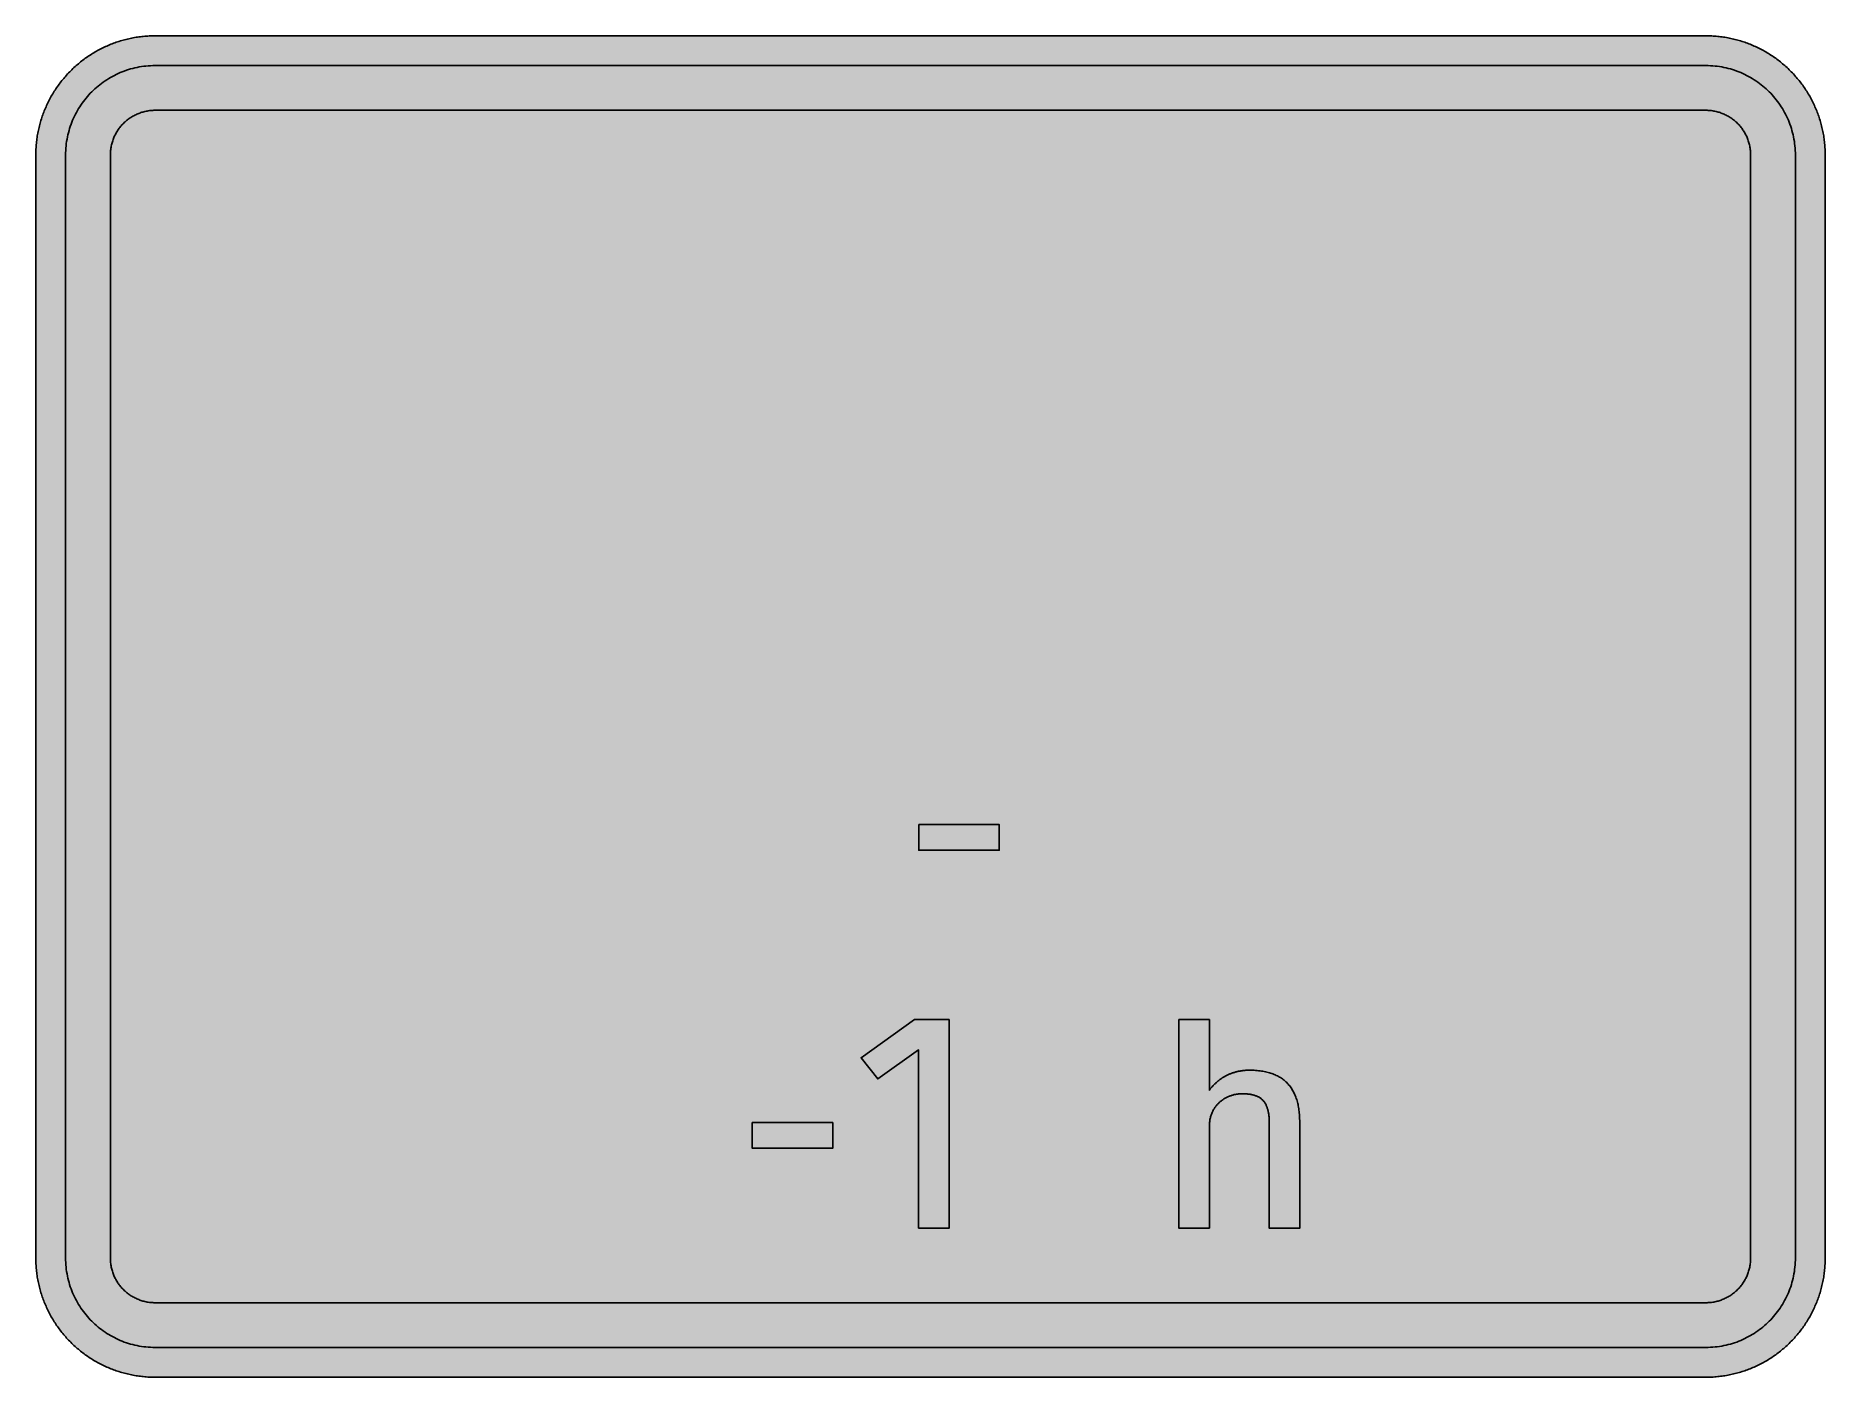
# Model space of a CAD drawing. Header units: millimetres. Extents: x 0 to 212, y 0 to 159.
import ezdxf

# ---------------------------------------------------------------- set-up
doc = ezdxf.new("R2010")
doc.units = ezdxf.units.MM

msp = doc.modelspace()

# ---------------------------------------------------------------- hatches: boundary and pattern name
for color, points in [(254, [(14.1633, 0.0536), (13.9878, 0.0533), (13.8125, 0.0559), (13.6373, 0.061), (13.462, 0.0686), (13.2893, 0.0787), (13.114, 0.0914), (12.9413, 0.1041), (12.7686, 0.1219), (12.5959, 0.1397), (12.4231, 0.16), (12.2504, 0.1829), (12.0777, 0.2057), (11.9075, 0.2337), (11.7373, 0.2616), (11.5672, 0.2921), (11.397, 0.3251), (11.2268, 0.3607), (11.0592, 0.3988), (10.8915, 0.4369), (10.7239, 0.4775), (10.5562, 0.5207), (10.3886, 0.5664), (10.2235, 0.6121), (10.0584, 0.6629), (9.8933, 0.7137), (9.7307, 0.7671), (9.5682, 0.8204), (9.4056, 0.8788), (9.2431, 0.9373), (9.083, 0.9982), (8.923, 1.0617), (8.763, 1.1252), (8.6055, 1.1938), (8.4455, 1.2624), (8.2906, 1.331), (8.1331, 1.4046), (7.9781, 1.4783), (7.8232, 1.5545), (7.6708, 1.6332), (7.5184, 1.7145), (7.366, 1.7958), (7.2161, 1.8796), (7.0663, 1.966), (6.919, 2.0523), (6.7716, 2.1438), (6.6243, 2.2352), (6.4795, 2.3266), (6.3348, 2.4232), (6.19, 2.5197), (6.0477, 2.6187), (5.908, 2.7178), (5.7683, 2.8194), (5.6286, 2.9235), (5.4915, 3.0302), (5.3543, 3.1369), (5.2197, 3.2461), (5.0851, 3.3579), (4.953, 3.4722), (4.8209, 3.5865), (4.6914, 3.7033), (4.5644, 3.8202), (4.4348, 3.9395), (4.3104, 4.0615), (4.1859, 4.1859), (4.0615, 4.3104), (3.9395, 4.4348), (3.8202, 4.5618), (3.7033, 4.6914), (3.5865, 4.8209), (3.4722, 4.953), (3.3579, 5.0851), (3.2487, 5.2197), (3.1369, 5.3543), (3.0302, 5.4915), (2.9235, 5.6286), (2.8194, 5.7683), (2.7178, 5.908), (2.6187, 6.0477), (2.5197, 6.19), (2.4232, 6.3348), (2.3266, 6.477), (2.2352, 6.6243), (2.1438, 6.7691), (2.0523, 6.919), (1.966, 7.0663), (1.8796, 7.2161), (1.7958, 7.366), (1.7145, 7.5184), (1.6332, 7.6708), (1.5545, 7.8232), (1.4783, 7.9781), (1.4046, 8.1331), (1.331, 8.2906), (1.2598, 8.4455), (1.1913, 8.603), (1.1252, 8.763), (1.0592, 8.923), (0.9982, 9.083), (0.9373, 9.2431), (0.8763, 9.4056), (0.8204, 9.5682), (0.7645, 9.7307), (0.7112, 9.8933), (0.6604, 10.0584), (0.6121, 10.2235), (0.5639, 10.3911), (0.5207, 10.5562), (0.4775, 10.7239), (0.4343, 10.8915), (0.3962, 11.0592), (0.3607, 11.2268), (0.3251, 11.397), (0.2921, 11.5672), (0.2616, 11.7373), (0.2311, 11.9075), (0.2057, 12.0802), (0.1803, 12.2504), (0.1575, 12.4231), (0.1372, 12.5959), (0.1194, 12.7686), (0.1041, 12.9413), (0.0889, 13.1166), (0.0787, 13.2893), (0.0686, 13.4645), (0.061, 13.6373), (0.0559, 13.8125), (0.0508, 13.9878), (0.0508, 14.163), (0.0522, 144.6925), (0.0508, 144.8664), (0.0559, 145.0416), (0.061, 145.2169), (0.0686, 145.3896), (0.0787, 145.5649), (0.0889, 145.7376), (0.1041, 145.9128), (0.1194, 146.0856), (0.1372, 146.2583), (0.1575, 146.431), (0.1803, 146.6037), (0.2057, 146.7739), (0.2311, 146.9466), (0.2616, 147.1168), (0.2921, 147.287), (0.3251, 147.4572), (0.3607, 147.6248), (0.3962, 147.795), (0.4343, 147.9626), (0.4775, 148.1303), (0.5207, 148.2979), (0.5639, 148.463), (0.6121, 148.6281), (0.6604, 148.7932), (0.7112, 148.9583), (0.7645, 149.1234), (0.8204, 149.286), (0.8763, 149.4485), (0.9373, 149.6111), (0.9982, 149.7711), (1.0592, 149.9311), (1.1252, 150.0911), (1.1913, 150.2486), (1.2598, 150.4061), (1.331, 150.5636), (1.4046, 150.7185), (1.4783, 150.876), (1.5545, 151.0284), (1.6332, 151.1833), (1.7145, 151.3357), (1.7958, 151.4856), (1.8796, 151.638), (1.966, 151.7879), (2.0523, 151.9352), (2.1438, 152.0825), (2.2352, 152.2298), (2.3266, 152.3746), (2.4232, 152.5194), (2.5197, 152.6616), (2.6187, 152.8039), (2.7178, 152.9461), (2.8194, 153.0858), (2.9235, 153.2255), (3.0302, 153.3627), (3.1369, 153.4973), (3.2487, 153.6344), (3.3579, 153.7665), (3.4722, 153.8986), (3.5865, 154.0307), (3.7033, 154.1602), (3.8202, 154.2898), (3.9395, 154.4168), (4.0615, 154.5438), (4.1859, 154.6682), (4.3104, 154.7901), (4.4348, 154.9121), (4.5644, 155.034), (4.6914, 155.1508), (4.8209, 155.2677), (4.953, 155.382), (5.0851, 155.4937), (5.2197, 155.6055), (5.3543, 155.7147), (5.4915, 155.8239), (5.6286, 155.9281), (5.7683, 156.0322), (5.908, 156.1338), (6.0477, 156.2354), (6.19, 156.3345), (6.3348, 156.431), (6.4795, 156.525), (6.6243, 156.6189), (6.7716, 156.7104), (6.919, 156.7993), (7.0663, 156.8882), (7.2161, 156.9745), (7.366, 157.0584), (7.5184, 157.1396), (7.6708, 157.2209), (7.8232, 157.2971), (7.9781, 157.3733), (8.1331, 157.4495), (8.2906, 157.5206), (8.4455, 157.5918), (8.6055, 157.6603), (8.763, 157.7289), (8.923, 157.7924), (9.083, 157.8559), (9.2431, 157.9169), (9.4056, 157.9753), (9.5682, 158.0337), (9.7307, 158.0871), (9.8933, 158.1404), (10.0584, 158.1912), (10.2235, 158.242), (10.3886, 158.2877), (10.5562, 158.3334), (10.7239, 158.3766), (10.8915, 158.4173), (11.0592, 158.4579), (11.2268, 158.4935), (11.397, 158.529), (11.5672, 158.562), (11.7373, 158.5925), (11.9075, 158.6205), (12.0777, 158.6484), (12.2504, 158.6713), (12.4231, 158.6941), (12.5959, 158.7144), (12.7686, 158.7322), (12.9413, 158.75), (13.114, 158.7627), (13.2893, 158.7754), (13.462, 158.7856), (13.6373, 158.7932), (13.8125, 158.7983), (13.9878, 158.8008), (14.163, 158.8033), (197.6078, 158.8036), (197.7822, 158.8008), (197.9574, 158.7983), (198.1327, 158.7932), (198.3054, 158.7856), (198.4807, 158.7754), (198.6534, 158.7627), (198.8287, 158.75), (199.0014, 158.7322), (199.1741, 158.7144), (199.3468, 158.6941), (199.5195, 158.6713), (199.6897, 158.6484), (199.8624, 158.6205), (200.0326, 158.5925), (200.2028, 158.562), (200.373, 158.529), (200.5432, 158.4935), (200.7108, 158.4579), (200.8784, 158.4173), (201.0461, 158.3766), (201.2137, 158.3334), (201.3788, 158.2877), (201.5465, 158.242), (201.7116, 158.1912), (201.8767, 158.1404), (202.0392, 158.0871), (202.2018, 158.0337), (202.3643, 157.9753), (202.5269, 157.9169), (202.6869, 157.8559), (202.8469, 157.7924), (203.007, 157.7289), (203.167, 157.6603), (203.3245, 157.5918), (203.4794, 157.5206), (203.6369, 157.4495), (203.7918, 157.3733), (203.9468, 157.2971), (204.0992, 157.2209), (204.2516, 157.1396), (204.404, 157.0584), (204.5538, 156.9745), (204.7037, 156.8882), (204.8535, 156.7993), (205.0009, 156.7104), (205.1456, 156.6189), (205.293, 156.525), (205.4352, 156.431), (205.58, 156.3345), (205.7222, 156.2354), (205.8619, 156.1338), (206.0016, 156.0322), (206.1413, 155.9281), (206.2785, 155.8239), (206.4156, 155.7147), (206.5503, 155.6055), (206.6849, 155.4937), (206.817, 155.382), (206.949, 155.2677), (207.0786, 155.1508), (207.2081, 155.034), (207.3351, 154.9121), (207.4596, 154.7901), (207.584, 154.6682), (207.7085, 154.5438), (207.8304, 154.4168), (207.9498, 154.2898), (208.0666, 154.1602), (208.1835, 154.0307), (208.2978, 153.8986), (208.4121, 153.7665), (208.5238, 153.6344), (208.6331, 153.4973), (208.7397, 153.3627), (208.8464, 153.2255), (208.9506, 153.0858), (209.0522, 152.9461), (209.1512, 152.8039), (209.2503, 152.6616), (209.3468, 152.5194), (209.4433, 152.3746), (209.5348, 152.2298), (209.6262, 152.0825), (209.7176, 151.9352), (209.804, 151.7879), (209.8904, 151.638), (209.9742, 151.4856), (210.0555, 151.3357), (210.1367, 151.1833), (210.2155, 151.0284), (210.2917, 150.876), (210.3653, 150.7185), (210.439, 150.5636), (210.5076, 150.4061), (210.5762, 150.2486), (210.6447, 150.0911), (210.7082, 149.9311), (210.7717, 149.7711), (210.8327, 149.6111), (210.8911, 149.4485), (210.9495, 149.286), (211.0029, 149.1234), (211.0562, 148.9583), (211.107, 148.7932), (211.1578, 148.6281), (211.2035, 148.463), (211.2493, 148.2979), (211.2924, 148.1303), (211.3331, 147.9626), (211.3712, 147.795), (211.4093, 147.6248), (211.4448, 147.4572), (211.4779, 147.287), (211.5083, 147.1168), (211.5363, 146.9466), (211.5642, 146.7739), (211.5871, 146.6037), (211.6099, 146.431), (211.6303, 146.2583), (211.648, 146.0856), (211.6658, 145.9128), (211.6785, 145.7376), (211.6912, 145.5649), (211.7014, 145.3896), (211.709, 145.2169), (211.7141, 145.0416), (211.7166, 144.8664), (211.7166, 144.6911), (211.7189, 14.1647), (211.7166, 13.9878), (211.7141, 13.8125), (211.709, 13.6373), (211.7014, 13.4645), (211.6912, 13.2893), (211.6785, 13.1166), (211.6658, 12.9413), (211.648, 12.7686), (211.6303, 12.5959), (211.6099, 12.4231), (211.5871, 12.2504), (211.5642, 12.0802), (211.5363, 11.9075), (211.5083, 11.7373), (211.4779, 11.5672), (211.4448, 11.397), (211.4093, 11.2268), (211.3712, 11.0592), (211.3331, 10.8915), (211.2924, 10.7239), (211.2493, 10.5562), (211.2035, 10.3911), (211.1578, 10.2235), (211.107, 10.0584), (211.0562, 9.8933), (211.0029, 9.7307), (210.9495, 9.5682), (210.8911, 9.4056), (210.8327, 9.2431), (210.7717, 9.083), (210.7082, 8.923), (210.6447, 8.763), (210.5762, 8.603), (210.5076, 8.4455), (210.439, 8.2906), (210.3653, 8.1331), (210.2917, 7.9781), (210.2155, 7.8232), (210.1367, 7.6708), (210.0555, 7.5184), (209.9742, 7.366), (209.8904, 7.2161), (209.804, 7.0663), (209.7176, 6.919), (209.6262, 6.7691), (209.5348, 6.6243), (209.4433, 6.477), (209.3468, 6.3348), (209.2503, 6.19), (209.1512, 6.0477), (209.0522, 5.908), (208.9506, 5.7683), (208.8464, 5.6286), (208.7397, 5.4915), (208.6331, 5.3543), (208.5238, 5.2197), (208.4121, 5.0851), (208.2978, 4.953), (208.1835, 4.8209), (208.0666, 4.6914), (207.9498, 4.5618), (207.8304, 4.4348), (207.7085, 4.3104), (207.584, 4.1859), (207.4596, 4.0615), (207.3351, 3.9395), (207.2081, 3.8202), (207.0786, 3.7033), (206.949, 3.5865), (206.817, 3.4722), (206.6849, 3.3579), (206.5503, 3.2461), (206.4156, 3.1369), (206.2785, 3.0302), (206.1413, 2.9235), (206.0016, 2.8194), (205.8619, 2.7178), (205.7222, 2.6187), (205.58, 2.5197), (205.4352, 2.4232), (205.293, 2.3266), (205.1456, 2.2352), (205.0009, 2.1438), (204.8535, 2.0523), (204.7037, 1.966), (204.5538, 1.8796), (204.404, 1.7958), (204.2516, 1.7145), (204.0992, 1.6332), (203.9468, 1.5545), (203.7918, 1.4783), (203.6369, 1.4046), (203.4794, 1.331), (203.3245, 1.2624), (203.167, 1.1938), (203.007, 1.1252), (202.8469, 1.0617), (202.6869, 0.9982), (202.5269, 0.9373), (202.3643, 0.8788), (202.2018, 0.8204), (202.0392, 0.7671), (201.8767, 0.7137), (201.7116, 0.6629), (201.5465, 0.6121), (201.3788, 0.5664), (201.2137, 0.5207), (201.0461, 0.4775), (200.8784, 0.4369), (200.7108, 0.3988), (200.5432, 0.3607), (200.373, 0.3251), (200.2028, 0.2921), (200.0326, 0.2616), (199.8624, 0.2337), (199.6897, 0.2057), (199.5195, 0.1829), (199.3468, 0.16), (199.1741, 0.1397), (199.0014, 0.1219), (198.8287, 0.1041), (198.6534, 0.0914), (198.4807, 0.0787), (198.3054, 0.0686), (198.1327, 0.061), (197.9574, 0.0559), (197.7822, 0.0533), (197.6069, 0.0533)]), (59, [(14.1633, 3.5814), (13.8887, 3.5839), (13.6169, 3.5941), (13.3477, 3.6119), (13.081, 3.6347), (12.8143, 3.6652), (12.5501, 3.7008), (12.2885, 3.7465), (12.0294, 3.7948), (11.7729, 3.8506), (11.5164, 3.9141), (11.2649, 3.9827), (11.016, 4.0564), (10.7671, 4.1351), (10.5232, 4.2215), (10.2819, 4.3129), (10.0432, 4.412), (9.8069, 4.5161), (9.5733, 4.6228), (9.3447, 4.7371), (9.1186, 4.8565), (8.8951, 4.9809), (8.6741, 5.113), (8.4582, 5.2476), (8.2448, 5.3873), (8.0366, 5.5321), (7.8308, 5.682), (7.6276, 5.8369), (7.4295, 5.9969), (7.2365, 6.1595), (7.046, 6.3297), (6.8605, 6.5024), (6.6777, 6.6802), (6.5024, 6.8605), (6.3271, 7.046), (6.1595, 7.2365), (5.9969, 7.432), (5.8369, 7.6302), (5.682, 7.8308), (5.5321, 8.0366), (5.3873, 8.2448), (5.2451, 8.4582), (5.1105, 8.6741), (4.9809, 8.8951), (4.8565, 9.1186), (4.7371, 9.3447), (4.6228, 9.5758), (4.5136, 9.8069), (4.4094, 10.0432), (4.3129, 10.2819), (4.2215, 10.5232), (4.1351, 10.7696), (4.0538, 11.016), (3.9802, 11.2649), (3.9116, 11.5189), (3.8506, 11.7729), (3.7948, 12.0294), (3.744, 12.2911), (3.7008, 12.5527), (3.6627, 12.8143), (3.6322, 13.081), (3.6093, 13.3502), (3.5916, 13.6195), (3.5814, 13.8913), (3.5789, 14.163), (3.58, 144.6925), (3.5814, 144.9654), (3.5916, 145.2347), (3.6093, 145.5064), (3.6322, 145.7731), (3.6627, 146.0398), (3.7008, 146.304), (3.744, 146.5656), (3.7948, 146.8247), (3.8506, 147.0812), (3.9116, 147.3352), (3.9802, 147.5892), (4.0538, 147.8382), (4.1351, 148.0845), (4.2215, 148.3309), (4.3129, 148.5722), (4.4094, 148.811), (4.5136, 149.0472), (4.6228, 149.2783), (4.7371, 149.5095), (4.8565, 149.7355), (4.9809, 149.9591), (5.1105, 150.1775), (5.2451, 150.3959), (5.3873, 150.6093), (5.5321, 150.8176), (5.682, 151.0233), (5.8369, 151.224), (5.9969, 151.4221), (6.1595, 151.6177), (6.3271, 151.8056), (6.5024, 151.9936), (6.6777, 152.1739), (6.8605, 152.3517), (7.046, 152.5245), (7.2365, 152.6946), (7.4295, 152.8572), (7.6276, 153.0172), (7.8308, 153.1722), (8.0366, 153.322), (8.2448, 153.4668), (8.4582, 153.6065), (8.6741, 153.7411), (8.8951, 153.8732), (9.1186, 153.9977), (9.3447, 154.117), (9.5733, 154.2313), (9.8069, 154.3406), (10.0432, 154.4422), (10.2819, 154.5412), (10.5232, 154.6327), (10.7671, 154.719), (11.016, 154.7978), (11.2649, 154.874), (11.5164, 154.9425), (11.7729, 155.0035), (12.0294, 155.0594), (12.2885, 155.1102), (12.5501, 155.1534), (12.8143, 155.1889), (13.081, 155.2194), (13.3477, 155.2448), (13.6169, 155.26), (13.8887, 155.2702), (14.163, 155.2753), (197.6078, 155.2758), (197.8787, 155.2702), (198.1505, 155.26), (198.4197, 155.2448), (198.689, 155.2194), (198.9557, 155.1889), (199.2173, 155.1534), (199.4789, 155.1102), (199.7405, 155.0594), (199.9971, 155.0035), (200.2511, 154.9425), (200.5051, 154.874), (200.754, 154.7978), (201.0004, 154.719), (201.2467, 154.6327), (201.488, 154.5412), (201.7268, 154.4422), (201.963, 154.3406), (202.1942, 154.2313), (202.4253, 154.117), (202.6514, 153.9977), (202.8749, 153.8732), (203.0959, 153.7411), (203.3118, 153.6065), (203.5251, 153.4668), (203.7334, 153.322), (203.9391, 153.1722), (204.1398, 153.0172), (204.3379, 152.8572), (204.5335, 152.6946), (204.724, 152.5245), (204.9094, 152.3517), (205.0898, 152.1739), (205.2676, 151.9936), (205.4403, 151.8056), (205.6105, 151.6177), (205.773, 151.4221), (205.933, 151.224), (206.088, 151.0233), (206.2378, 150.8176), (206.3826, 150.6093), (206.5223, 150.3959), (206.6569, 150.1775), (206.789, 149.9591), (206.9135, 149.7355), (207.0329, 149.5095), (207.1472, 149.2783), (207.2538, 149.0472), (207.358, 148.811), (207.457, 148.5722), (207.5485, 148.3309), (207.6348, 148.0845), (207.7136, 147.8382), (207.7872, 147.5892), (207.8558, 147.3352), (207.9193, 147.0812), (207.9752, 146.8247), (208.0235, 146.5656), (208.0692, 146.304), (208.1047, 146.0398), (208.1352, 145.7731), (208.1581, 145.5064), (208.1759, 145.2347), (208.186, 144.9654), (208.1911, 144.6911), (208.1911, 14.1647), (208.186, 13.8913), (208.1759, 13.6195), (208.1581, 13.3502), (208.1352, 13.081), (208.1047, 12.8143), (208.0692, 12.5527), (208.0235, 12.2911), (207.9752, 12.0294), (207.9193, 11.7729), (207.8558, 11.5189), (207.7872, 11.2649), (207.7136, 11.016), (207.6348, 10.7696), (207.5485, 10.5232), (207.457, 10.2819), (207.358, 10.0432), (207.2538, 9.8069), (207.1472, 9.5758), (207.0329, 9.3447), (206.9135, 9.1186), (206.789, 8.8951), (206.6569, 8.6741), (206.5223, 8.4582), (206.3826, 8.2448), (206.2378, 8.0366), (206.088, 7.8308), (205.933, 7.6302), (205.773, 7.432), (205.6105, 7.2365), (205.4403, 7.046), (205.2676, 6.8605), (205.0898, 6.6802), (204.9094, 6.5024), (204.724, 6.3297), (204.5335, 6.1595), (204.3379, 5.9969), (204.1398, 5.8369), (203.9391, 5.682), (203.7334, 5.5321), (203.5251, 5.3873), (203.3118, 5.2476), (203.0959, 5.113), (202.8749, 4.9809), (202.6514, 4.8565), (202.4253, 4.7371), (202.1942, 4.6228), (201.963, 4.5161), (201.7268, 4.412), (201.488, 4.3129), (201.2467, 4.2215), (201.0004, 4.1351), (200.754, 4.0564), (200.5051, 3.9827), (200.2511, 3.9141), (199.9971, 3.8506), (199.7405, 3.7948), (199.4789, 3.7465), (199.2173, 3.7008), (198.9557, 3.6652), (198.689, 3.6347), (198.4197, 3.6119), (198.1505, 3.5941), (197.8787, 3.5839), (197.6069, 3.5789)]), (254, [(14.1633, 8.8731), (14.0259, 8.8748), (13.8887, 8.8798), (13.7541, 8.8875), (13.622, 8.9002), (13.4874, 8.9154), (13.3553, 8.9332), (13.2258, 8.9535), (13.0962, 8.9789), (12.9667, 9.0068), (12.8397, 9.0373), (12.7127, 9.0729), (12.5882, 9.1084), (12.4663, 9.1491), (12.3419, 9.1923), (12.2225, 9.238), (12.1031, 9.2888), (11.9837, 9.3396), (11.8694, 9.3929), (11.7526, 9.4513), (11.6408, 9.5098), (11.5291, 9.5733), (11.4198, 9.6368), (11.3106, 9.7053), (11.2039, 9.7765), (11.0998, 9.8476), (10.9957, 9.9238), (10.8966, 10), (10.7975, 10.0787), (10.6985, 10.1625), (10.6045, 10.2464), (10.5105, 10.3327), (10.4216, 10.4216), (10.3327, 10.5131), (10.2464, 10.6045), (10.16, 10.701), (10.0787, 10.7975), (10, 10.8966), (9.9212, 10.9982), (9.8476, 11.0998), (9.7739, 11.2039), (9.7053, 11.3106), (9.6368, 11.4198), (9.5707, 11.5291), (9.5098, 11.6408), (9.4488, 11.7551), (9.3929, 11.8694), (9.337, 11.9863), (9.2862, 12.1031), (9.238, 12.2225), (9.1923, 12.3444), (9.1491, 12.4663), (9.1084, 12.5908), (9.0703, 12.7152), (9.0373, 12.8397), (9.0068, 12.9692), (8.9789, 13.0962), (8.9535, 13.2258), (8.9306, 13.3579), (8.9129, 13.4899), (8.8976, 13.622), (8.8849, 13.7566), (8.8773, 13.8913), (8.8722, 14.0259), (8.8697, 14.163), (8.8717, 144.6925), (8.8722, 144.8283), (8.8773, 144.9629), (8.8849, 145.0975), (8.8976, 145.2321), (8.9129, 145.3642), (8.9306, 145.4963), (8.9535, 145.6284), (8.9789, 145.7579), (9.0068, 145.8849), (9.0373, 146.0144), (9.0703, 146.1389), (9.1084, 146.2634), (9.1491, 146.3878), (9.1923, 146.5097), (9.238, 146.6317), (9.2862, 146.751), (9.337, 146.8679), (9.3929, 146.9847), (9.4488, 147.099), (9.5098, 147.2133), (9.5707, 147.3251), (9.6368, 147.4343), (9.7053, 147.5435), (9.7739, 147.6502), (9.8476, 147.7543), (9.9212, 147.8559), (10, 147.9575), (10.0787, 148.0566), (10.16, 148.1531), (10.2464, 148.2496), (10.3327, 148.3411), (10.4216, 148.4325), (10.5105, 148.5214), (10.6045, 148.6078), (10.6985, 148.6916), (10.7975, 148.7754), (10.8966, 148.8542), (10.9957, 148.9304), (11.0998, 149.0066), (11.2039, 149.0777), (11.3106, 149.1488), (11.4198, 149.2174), (11.5291, 149.2809), (11.6408, 149.3444), (11.7526, 149.4028), (11.8694, 149.4612), (11.9837, 149.5146), (12.1031, 149.5679), (12.2225, 149.6162), (12.3419, 149.6619), (12.4663, 149.7051), (12.5882, 149.7457), (12.7127, 149.7813), (12.8397, 149.8168), (12.9667, 149.8473), (13.0962, 149.8752), (13.2258, 149.9006), (13.3553, 149.921), (13.4874, 149.9413), (13.622, 149.9565), (13.7541, 149.9667), (13.8887, 149.9768), (14.0259, 149.9819), (14.163, 149.9819), (197.6078, 149.9842), (197.7441, 149.9819), (197.8787, 149.9768), (198.0133, 149.9667), (198.1479, 149.9565), (198.28, 149.9413), (198.4121, 149.921), (198.5442, 149.9006), (198.6737, 149.8752), (198.8007, 149.8473), (198.9303, 149.8168), (199.0547, 149.7813), (199.1792, 149.7457), (199.3036, 149.7051), (199.4256, 149.6619), (199.5475, 149.6162), (199.6669, 149.5679), (199.7837, 149.5146), (199.9005, 149.4612), (200.0148, 149.4028), (200.1291, 149.3444), (200.2409, 149.2809), (200.3501, 149.2174), (200.4593, 149.1488), (200.566, 149.0777), (200.6702, 149.0066), (200.7718, 148.9304), (200.8734, 148.8542), (200.9724, 148.7754), (201.0689, 148.6916), (201.1655, 148.6078), (201.2569, 148.5214), (201.3483, 148.4325), (201.4372, 148.3411), (201.5236, 148.2496), (201.6074, 148.1531), (201.6912, 148.0566), (201.77, 147.9575), (201.8462, 147.8559), (201.9224, 147.7543), (201.9935, 147.6502), (202.0646, 147.5435), (202.1332, 147.4343), (202.1967, 147.3251), (202.2602, 147.2133), (202.3186, 147.099), (202.377, 146.9847), (202.4304, 146.8679), (202.4812, 146.751), (202.532, 146.6317), (202.5777, 146.5097), (202.6209, 146.3878), (202.6615, 146.2634), (202.6971, 146.1389), (202.7326, 146.0144), (202.7631, 145.8849), (202.7911, 145.7579), (202.8165, 145.6284), (202.8368, 145.4963), (202.8546, 145.3642), (202.8698, 145.2321), (202.8825, 145.0975), (202.8901, 144.9629), (202.8952, 144.8283), (202.8977, 144.6911), (202.8994, 14.1647), (202.8952, 14.0259), (202.8901, 13.8913), (202.8825, 13.7566), (202.8698, 13.622), (202.8546, 13.4899), (202.8368, 13.3579), (202.8165, 13.2258), (202.7911, 13.0962), (202.7631, 12.9692), (202.7326, 12.8397), (202.6971, 12.7152), (202.6615, 12.5908), (202.6209, 12.4663), (202.5777, 12.3444), (202.532, 12.2225), (202.4812, 12.1031), (202.4304, 11.9863), (202.377, 11.8694), (202.3186, 11.7551), (202.2602, 11.6408), (202.1967, 11.5291), (202.1332, 11.4198), (202.0646, 11.3106), (201.9935, 11.2039), (201.9224, 11.0998), (201.8462, 10.9982), (201.77, 10.8966), (201.6912, 10.7975), (201.6074, 10.701), (201.5236, 10.6045), (201.4372, 10.5131), (201.3483, 10.4216), (201.2569, 10.3327), (201.1655, 10.2464), (201.0689, 10.1625), (200.9724, 10.0787), (200.8734, 10), (200.7718, 9.9238), (200.6702, 9.8476), (200.566, 9.7765), (200.4593, 9.7053), (200.3501, 9.6368), (200.2409, 9.5733), (200.1291, 9.5098), (200.0148, 9.4513), (199.9005, 9.3929), (199.7837, 9.3396), (199.6669, 9.2888), (199.5475, 9.238), (199.4256, 9.1923), (199.3036, 9.1491), (199.1792, 9.1084), (199.0547, 9.0729), (198.9303, 9.0373), (198.8007, 9.0068), (198.6737, 8.9789), (198.5442, 8.9535), (198.4121, 8.9332), (198.28, 8.9154), (198.1479, 8.9002), (198.0133, 8.8875), (197.8787, 8.8798), (197.7441, 8.8748), (197.6069, 8.8722)]), (59, [(104.4924, 65.4579), (114.0174, 65.4579), (114.0174, 62.4233), (104.4924, 62.4233)]), (59, [(104.4744, 17.6925), (108.0742, 17.6925), (108.0742, 42.3855), (103.9813, 42.3855), (97.6672, 37.8696), (99.6417, 35.3656), (104.4744, 38.7872)]), (59, [(138.8703, 17.6925), (138.8703, 29.7212), (138.8694, 29.845), (138.8745, 29.9669), (138.8821, 30.0863), (138.8948, 30.2057), (138.9075, 30.3225), (138.9228, 30.4343), (138.9431, 30.546), (138.9659, 30.6578), (138.9888, 30.7645), (139.0167, 30.8686), (139.0472, 30.9728), (139.0777, 31.0744), (139.1133, 31.1734), (139.1514, 31.2699), (139.1895, 31.3639), (139.2326, 31.4579), (139.2758, 31.5493), (139.3215, 31.6382), (139.3698, 31.7246), (139.4206, 31.8084), (139.4714, 31.8897), (139.5273, 31.971), (139.5806, 32.0497), (139.639, 32.1259), (139.7, 32.1996), (139.761, 32.2732), (139.8219, 32.3444), (139.8854, 32.4129), (139.9515, 32.479), (140.02, 32.5425), (140.0886, 32.606), (140.1572, 32.6669), (140.2283, 32.7254), (140.2994, 32.7812), (140.3731, 32.8346), (140.4468, 32.8879), (140.523, 32.9387), (140.5992, 32.987), (140.6754, 33.0352), (140.7541, 33.081), (140.8328, 33.1216), (140.9116, 33.1648), (140.9929, 33.2029), (141.0716, 33.241), (141.1529, 33.2765), (141.2367, 33.3096), (141.318, 33.3426), (141.3993, 33.3705), (141.4831, 33.3985), (141.5644, 33.4264), (141.6482, 33.4493), (141.732, 33.4721), (141.8158, 33.4924), (141.8971, 33.5128), (141.9809, 33.528), (142.0647, 33.5432), (142.146, 33.5559), (142.2298, 33.5686), (142.3111, 33.5788), (142.3924, 33.5864), (142.4737, 33.5915), (142.555, 33.5966), (142.6362, 33.5991), (142.715, 33.6017), (142.8217, 33.5991), (142.9258, 33.5966), (143.0299, 33.594), (143.129, 33.589), (143.2281, 33.5839), (143.3246, 33.5763), (143.4211, 33.5686), (143.5125, 33.5585), (143.604, 33.5458), (143.6929, 33.5331), (143.7818, 33.5178), (143.8656, 33.5026), (143.9494, 33.4848), (144.0307, 33.4645), (144.112, 33.4442), (144.1907, 33.4213), (144.2669, 33.3985), (144.3406, 33.3705), (144.4142, 33.3451), (144.4854, 33.3146), (144.5539, 33.2842), (144.62, 33.2511), (144.686, 33.2181), (144.7495, 33.1826), (144.813, 33.1445), (144.8714, 33.1038), (144.9299, 33.0632), (144.9883, 33.02), (145.0416, 32.9743), (145.095, 32.9286), (145.1483, 32.8803), (145.1966, 32.8295), (145.2474, 32.7762), (145.2931, 32.7203), (145.3388, 32.6644), (145.382, 32.606), (145.4226, 32.545), (145.4633, 32.4841), (145.5014, 32.418), (145.5395, 32.352), (145.5725, 32.2834), (145.608, 32.2123), (145.6385, 32.1386), (145.669, 32.0624), (145.6995, 31.9862), (145.7249, 31.9049), (145.7528, 31.8237), (145.7757, 31.7398), (145.7985, 31.6535), (145.8189, 31.5646), (145.8392, 31.4731), (145.857, 31.3817), (145.8747, 31.2852), (145.89, 31.1861), (145.9027, 31.0871), (145.9154, 30.9829), (145.9255, 30.8788), (145.9357, 30.7721), (145.9433, 30.6603), (145.9484, 30.5486), (145.9535, 30.4343), (145.9586, 30.3149), (145.9611, 30.1955), (145.9611, 30.0736), (145.9618, 17.6925), (149.5598, 17.6925), (149.5598, 30.2503), (149.5577, 30.4368), (149.5527, 30.6197), (149.545, 30.8026), (149.5374, 30.9804), (149.5247, 31.1556), (149.5095, 31.3309), (149.4917, 31.5011), (149.4714, 31.6687), (149.446, 31.8313), (149.4206, 31.9938), (149.3901, 32.1539), (149.3596, 32.3088), (149.3241, 32.4637), (149.286, 32.6136), (149.2453, 32.7609), (149.2021, 32.9057), (149.1564, 33.0479), (149.1082, 33.1851), (149.0548, 33.3223), (148.9989, 33.4543), (148.9431, 33.5864), (148.8821, 33.7134), (148.8186, 33.8379), (148.75, 33.9598), (148.6814, 34.0766), (148.6103, 34.1935), (148.5341, 34.3052), (148.4554, 34.417), (148.3741, 34.5237), (148.2903, 34.6278), (148.2014, 34.7294), (148.1125, 34.8259), (148.0185, 34.9225), (147.922, 35.0139), (147.8229, 35.1028), (147.7213, 35.1892), (147.6146, 35.273), (147.508, 35.3543), (147.3962, 35.4305), (147.2819, 35.5067), (147.1651, 35.5778), (147.0431, 35.6464), (146.9187, 35.7124), (146.7917, 35.7734), (146.6621, 35.8343), (146.5301, 35.8902), (146.3929, 35.9435), (146.2557, 35.9943), (146.1135, 36.0401), (145.9662, 36.0858), (145.8189, 36.1264), (145.6665, 36.1645), (145.5115, 36.2001), (145.354, 36.2331), (145.1915, 36.261), (145.0289, 36.289), (144.8613, 36.3118), (144.6886, 36.3322), (144.5158, 36.3474), (144.338, 36.3626), (144.1577, 36.3728), (143.9748, 36.3804), (143.7869, 36.3855), (143.5964, 36.388), (143.5125, 36.3855), (143.4262, 36.3855), (143.3398, 36.383), (143.2535, 36.3779), (143.1696, 36.3728), (143.0858, 36.3677), (142.9995, 36.3601), (142.9156, 36.3499), (142.8318, 36.3398), (142.748, 36.3296), (142.6642, 36.3169), (142.5804, 36.3042), (142.4965, 36.2915), (142.4127, 36.2763), (142.3314, 36.2585), (142.2476, 36.2407), (142.1663, 36.2229), (142.0851, 36.2026), (142.0038, 36.1798), (141.9225, 36.1594), (141.8412, 36.134), (141.7625, 36.1112), (141.6812, 36.0858), (141.6025, 36.0578), (141.5237, 36.0299), (141.445, 35.9994), (141.3662, 35.9689), (141.2875, 35.9385), (141.2113, 35.9054), (141.1351, 35.8724), (141.0589, 35.8369), (140.9827, 35.8013), (140.9065, 35.7632), (140.8328, 35.7251), (140.7566, 35.6845), (140.683, 35.6438), (140.6093, 35.6032), (140.5382, 35.56), (140.4645, 35.5143), (140.3934, 35.4686), (140.3223, 35.4228), (140.2512, 35.3746), (140.1826, 35.3263), (140.1115, 35.2755), (140.0429, 35.2247), (139.9743, 35.1714), (139.9083, 35.118), (139.8422, 35.0622), (139.7762, 35.0063), (139.7102, 34.9479), (139.6441, 34.8894), (139.5806, 34.831), (139.5171, 34.7701), (139.4536, 34.7091), (139.3927, 34.6456), (139.3317, 34.5796), (139.2707, 34.5161), (139.2098, 34.4475), (139.1514, 34.3814), (139.0929, 34.3129), (139.0371, 34.2417), (138.9786, 34.1706), (138.9228, 34.097), (138.8694, 34.0233), (138.8703, 42.3855), (135.2723, 42.3855), (135.2723, 17.6925)]), (59, [(84.7908, 30.1801), (94.3158, 30.1801), (94.3158, 27.1455), (84.7908, 27.1455)])]:
    msp.add_hatch(color=color).paths.add_polyline_path(points)
h = msp.add_hatch(color=144)
h.paths.add_polyline_path([(98.83, 84.7203), (98.83, 87.5425), (91.7744, 87.5425), (77.6633, 135.9528), (78.0847, 136.111), (78.5089, 136.2685), (78.933, 136.4259), (79.3572, 136.5783), (79.7839, 136.7282), (80.2107, 136.8755), (80.6374, 137.0228), (81.0666, 137.1651), (81.4959, 137.3048), (81.9252, 137.4419), (82.3544, 137.5791), (82.7862, 137.7112), (83.218, 137.8433), (83.6498, 137.9703), (84.0842, 138.0973), (84.516, 138.2192), (84.9503, 138.3411), (85.3872, 138.4579), (85.8215, 138.5748), (86.2584, 138.6865), (86.6953, 138.7983), (87.1322, 138.905), (87.569, 139.0117), (88.0085, 139.1158), (88.4479, 139.2149), (88.8873, 139.3139), (89.3267, 139.4079), (89.7687, 139.5019), (90.2081, 139.5933), (90.6501, 139.6797), (91.092, 139.766), (91.534, 139.8499), (91.9785, 139.9311), (92.4204, 140.0073), (92.8649, 140.0835), (93.3094, 140.1572), (93.7539, 140.2258), (94.201, 140.2944), (94.6455, 140.3604), (95.0925, 140.4239), (95.537, 140.4823), (95.9841, 140.5407), (96.4311, 140.5966), (96.8781, 140.6474), (97.3277, 140.6982), (97.7748, 140.7465), (98.2243, 140.7922), (98.6714, 140.8328), (99.121, 140.8735), (99.5705, 140.9116), (100.0201, 140.9446), (100.4697, 140.9776), (100.9193, 141.0081), (101.3714, 141.0335), (101.821, 141.0589), (102.2706, 141.0818), (102.7227, 141.0995), (103.1748, 141.1173), (103.6244, 141.13), (104.0765, 141.1427), (104.5286, 141.1529), (104.9807, 141.158), (105.4329, 141.163), (105.885, 141.163), (106.3371, 141.163), (106.7892, 141.158), (107.2413, 141.1529), (107.6909, 141.1427), (108.143, 141.13), (108.5952, 141.1173), (109.0473, 141.0995), (109.4969, 141.0818), (109.949, 141.0589), (110.3986, 141.0335), (110.8481, 141.0081), (111.3003, 140.9776), (111.7498, 140.9446), (112.1994, 140.9116), (112.649, 140.8735), (113.096, 140.8328), (113.5456, 140.7922), (113.9952, 140.7465), (114.4422, 140.6982), (114.8893, 140.6474), (115.3389, 140.5966), (115.7859, 140.5407), (116.2329, 140.4823), (116.6774, 140.4239), (117.1245, 140.3604), (117.569, 140.2944), (118.016, 140.2258), (118.4605, 140.1572), (118.905, 140.0835), (119.347, 140.0073), (119.7915, 139.9311), (120.2334, 139.8499), (120.6779, 139.766), (121.1199, 139.6797), (121.5619, 139.5933), (122.0013, 139.5019), (122.4432, 139.4079), (122.8827, 139.3139), (123.3221, 139.2149), (123.7615, 139.1158), (124.2009, 139.0117), (124.6378, 138.905), (125.0747, 138.7983), (125.5116, 138.6865), (125.9484, 138.5748), (126.3828, 138.4579), (126.8171, 138.3411), (127.2515, 138.2192), (127.6858, 138.0973), (128.1201, 137.9703), (128.5519, 137.8433), (128.9837, 137.7112), (129.413, 137.5791), (129.8448, 137.4419), (130.2741, 137.3048), (130.7033, 137.1651), (131.13, 137.0228), (131.5593, 136.8755), (131.986, 136.7282), (132.4102, 136.5783), (132.8369, 136.4259), (133.2611, 136.2685), (133.6827, 136.111), (134.1069, 135.951), (119.9967, 87.5425), (112.9411, 87.5425), (112.9411, 84.7203)])
h.paths.add_polyline_path([(82.0374, 133.5521), (82.3976, 133.67), (82.7583, 133.7869), (83.119, 133.9037), (83.4822, 134.018), (83.8454, 134.1298), (84.2086, 134.239), (84.5718, 134.3482), (84.9351, 134.4549), (85.3008, 134.559), (85.6666, 134.6632), (86.0323, 134.7648), (86.3981, 134.8638), (86.7639, 134.9604), (87.1322, 135.0543), (87.4979, 135.1483), (87.8662, 135.2398), (88.2345, 135.3312), (88.6028, 135.4176), (88.9737, 135.5039), (89.342, 135.5877), (89.7128, 135.6716), (90.0811, 135.7503), (90.4519, 135.829), (90.8228, 135.9078), (91.1962, 135.9814), (91.567, 136.0551), (91.9378, 136.1262), (92.3112, 136.1948), (92.6846, 136.2634), (93.058, 136.3269), (93.4314, 136.3904), (93.8047, 136.4539), (94.1781, 136.5123), (94.5515, 136.5707), (94.9274, 136.6266), (95.3008, 136.6825), (95.6767, 136.7333), (96.0526, 136.7841), (96.4286, 136.8323), (96.8045, 136.8781), (97.1804, 136.9238), (97.5563, 136.967), (97.9322, 137.0076), (98.3107, 137.0457), (98.6866, 137.0838), (99.0651, 137.1194), (99.441, 137.1524), (99.8195, 137.1854), (100.1979, 137.2133), (100.5764, 137.2413), (100.9548, 137.2667), (101.3333, 137.2921), (101.7118, 137.3124), (102.0902, 137.3327), (102.4687, 137.3505), (102.8471, 137.3683), (103.2281, 137.381), (103.6066, 137.3937), (103.9851, 137.4038), (104.3661, 137.414), (104.7445, 137.4191), (105.1255, 137.4242), (105.504, 137.4292), (105.885, 137.4292), (106.2634, 137.4292), (106.6444, 137.4242), (107.0229, 137.4191), (107.4039, 137.414), (107.7824, 137.4038), (108.1634, 137.3937), (108.5418, 137.381), (108.9203, 137.3683), (109.3013, 137.3505), (109.6797, 137.3327), (110.0582, 137.3124), (110.4367, 137.2921), (110.8151, 137.2667), (111.1936, 137.2413), (111.572, 137.2133), (111.9505, 137.1854), (112.3264, 137.1524), (112.7049, 137.1194), (113.0833, 137.0838), (113.4593, 137.0457), (113.8352, 137.0076), (114.2136, 136.967), (114.5896, 136.9238), (114.9655, 136.8781), (115.3414, 136.8323), (115.7173, 136.7841), (116.0932, 136.7333), (116.4692, 136.6825), (116.8425, 136.6266), (117.2185, 136.5707), (117.5918, 136.5123), (117.9652, 136.4539), (118.3386, 136.3904), (118.712, 136.3269), (119.0854, 136.2634), (119.4587, 136.1948), (119.8321, 136.1262), (120.203, 136.0551), (120.5738, 135.9814), (120.9472, 135.9078), (121.318, 135.829), (121.6889, 135.7503), (122.0572, 135.6716), (122.428, 135.5877), (122.7963, 135.5039), (123.1671, 135.4176), (123.5354, 135.3312), (123.9037, 135.2398), (124.272, 135.1483), (124.6378, 135.0543), (125.0061, 134.9604), (125.3719, 134.8638), (125.7376, 134.7648), (126.1034, 134.6632), (126.4691, 134.559), (126.8324, 134.4549), (127.1981, 134.3482), (127.5613, 134.239), (127.9246, 134.1298), (128.2878, 134.018), (128.6485, 133.9037), (129.0117, 133.7869), (129.3724, 133.67), (129.733, 133.5507), (126.1801, 121.3594), (125.8722, 121.4628), (125.5649, 121.5644), (125.2576, 121.666), (124.9502, 121.7651), (124.6429, 121.8616), (124.333, 121.9581), (124.0231, 122.0521), (123.7158, 122.1461), (123.4059, 122.2375), (123.0935, 122.3264), (122.7836, 122.4153), (122.4712, 122.5017), (122.1613, 122.5855), (121.8489, 122.6693), (121.5365, 122.7506), (121.224, 122.8293), (120.9091, 122.9081), (120.5967, 122.9843), (120.2817, 123.0605), (119.9693, 123.1341), (119.6543, 123.2052), (119.3394, 123.2764), (119.0244, 123.3449), (118.7069, 123.411), (118.3919, 123.477), (118.0744, 123.5405), (117.7595, 123.6015), (117.442, 123.6624), (117.1245, 123.7209), (116.807, 123.7793), (116.4895, 123.8326), (116.172, 123.8885), (115.8545, 123.9393), (115.5344, 123.9901), (115.2169, 124.0384), (114.8969, 124.0866), (114.5769, 124.1323), (114.2568, 124.1755), (113.9393, 124.2187), (113.6167, 124.2593), (113.2967, 124.2974), (112.9767, 124.3355), (112.6566, 124.3711), (112.3366, 124.4041), (112.014, 124.4371), (111.694, 124.4676), (111.3714, 124.4981), (111.0488, 124.526), (110.7288, 124.5514), (110.4062, 124.5743), (110.0836, 124.5972), (109.761, 124.6175), (109.4384, 124.6378), (109.1159, 124.6556), (108.7933, 124.6708), (108.4707, 124.6861), (108.1481, 124.6988), (107.8255, 124.7089), (107.503, 124.7165), (107.1778, 124.7242), (106.8553, 124.7318), (106.5327, 124.7343), (106.2076, 124.7369), (105.885, 124.7394), (105.5599, 124.7369), (105.2373, 124.7343), (104.9147, 124.7318), (104.5896, 124.7242), (104.267, 124.7165), (103.9444, 124.7089), (103.6218, 124.6988), (103.2993, 124.6861), (102.9741, 124.6708), (102.6516, 124.6556), (102.329, 124.6378), (102.0064, 124.6175), (101.6864, 124.5972), (101.3638, 124.5743), (101.0412, 124.5514), (100.7186, 124.526), (100.3986, 124.4981), (100.076, 124.4676), (99.756, 124.4371), (99.4334, 124.4041), (99.1133, 124.3711), (98.7933, 124.3355), (98.4733, 124.2974), (98.1507, 124.2593), (97.8306, 124.2187), (97.5131, 124.1755), (97.1931, 124.1323), (96.8731, 124.0866), (96.553, 124.0384), (96.2355, 123.9901), (95.9155, 123.9393), (95.598, 123.8885), (95.2805, 123.8326), (94.963, 123.7793), (94.6455, 123.7209), (94.328, 123.6624), (94.0105, 123.6015), (93.6955, 123.5405), (93.378, 123.477), (93.0631, 123.411), (92.7456, 123.3449), (92.4306, 123.2764), (92.1156, 123.2052), (91.8007, 123.1341), (91.4883, 123.0605), (91.1733, 122.9843), (90.8609, 122.9081), (90.5459, 122.8293), (90.2335, 122.7506), (89.9211, 122.6693), (89.6087, 122.5855), (89.2988, 122.5017), (88.9864, 122.4153), (88.6765, 122.3264), (88.3666, 122.2375), (88.0567, 122.1461), (87.7468, 122.0521), (87.437, 121.9581), (87.1271, 121.8616), (86.8197, 121.7651), (86.5124, 121.666), (86.2051, 121.5644), (85.8977, 121.4628), (85.5904, 121.3587)], flags=16)
h.paths.add_polyline_path([(103.7689, 135.5203), (108.0022, 135.5203), (107.8618, 127.7592), (103.7689, 127.7592)], flags=16)
h.paths.add_polyline_path([(117.8098, 134.5748), (121.9648, 133.7673), (120.4845, 126.1494), (116.3285, 126.957)], flags=16)
h.paths.add_polyline_path([(93.9631, 134.5748), (89.8066, 133.7673), (91.2883, 126.1494), (95.4444, 126.957)], flags=16)
h = msp.add_hatch(color=59)
h.paths.add_polyline_path([(137.7957, 71.3133), (137.7957, 68.4925), (140.4415, 68.4925), (140.4415, 52.9703), (144.0395, 52.9703), (144.0395, 71.3133)])
edge = h.paths.add_edge_path(flags=16)
edge.add_line((139.8404, 77.0996), (139.8397, 77.0331))
edge.add_line((139.8397, 77.0331), (139.8422, 76.9696))
edge.add_line((139.8422, 76.9696), (139.8448, 76.9061))
edge.add_line((139.8448, 76.9061), (139.8499, 76.8452))
edge.add_line((139.8499, 76.8452), (139.8575, 76.7817))
edge.add_line((139.8575, 76.7817), (139.8651, 76.7207))
edge.add_line((139.8651, 76.7207), (139.8753, 76.6597))
edge.add_line((139.8753, 76.6597), (139.8854, 76.5988))
edge.add_line((139.8854, 76.5988), (139.8981, 76.5404))
edge.add_line((139.8981, 76.5404), (139.9108, 76.4819))
edge.add_line((139.9108, 76.4819), (139.9261, 76.4235))
edge.add_line((139.9261, 76.4235), (139.9438, 76.3651))
edge.add_line((139.9438, 76.3651), (139.9591, 76.3092))
edge.add_line((139.9591, 76.3092), (139.9794, 76.2533))
edge.add_line((139.9794, 76.2533), (139.9997, 76.1975))
edge.add_line((139.9997, 76.1975), (140.02, 76.1416))
edge.add_line((140.02, 76.1416), (140.0429, 76.0882))
edge.add_line((140.0429, 76.0882), (140.0683, 76.0349))
edge.add_line((140.0683, 76.0349), (140.0912, 75.9841))
edge.add_line((140.0912, 75.9841), (140.1191, 75.9308))
edge.add_line((140.1191, 75.9308), (140.147, 75.88))
edge.add_line((140.147, 75.88), (140.175, 75.8317))
edge.add_line((140.175, 75.8317), (140.2055, 75.7834))
edge.add_line((140.2055, 75.7834), (140.2359, 75.7352))
edge.add_line((140.2359, 75.7352), (140.269, 75.6869))
edge.add_line((140.269, 75.6869), (140.302, 75.6412))
edge.add_line((140.302, 75.6412), (140.335, 75.5955))
edge.add_line((140.335, 75.5955), (140.3706, 75.5498))
edge.add_line((140.3706, 75.5498), (140.4061, 75.5066))
edge.add_line((140.4061, 75.5066), (140.4442, 75.4659))
edge.add_line((140.4442, 75.4659), (140.4823, 75.4228))
edge.add_line((140.4823, 75.4228), (140.523, 75.3821))
edge.add_line((140.523, 75.3821), (140.5636, 75.344))
edge.add_line((140.5636, 75.344), (140.6042, 75.3034))
edge.add_line((140.6042, 75.3034), (140.6474, 75.2678))
edge.add_line((140.6474, 75.2678), (140.6906, 75.2297))
edge.add_line((140.6906, 75.2297), (140.7363, 75.1942))
edge.add_line((140.7363, 75.1942), (140.782, 75.1611))
edge.add_line((140.782, 75.1611), (140.8278, 75.1281))
edge.add_line((140.8278, 75.1281), (140.876, 75.0951))
edge.add_line((140.876, 75.0951), (140.9243, 75.0646))
edge.add_line((140.9243, 75.0646), (140.9725, 75.0341))
edge.add_line((140.9725, 75.0341), (141.0208, 75.0062))
edge.add_line((141.0208, 75.0062), (141.0716, 74.9783))
edge.add_line((141.0716, 74.9783), (141.1249, 74.9529))
edge.add_line((141.1249, 74.9529), (141.1757, 74.9275))
edge.add_line((141.1757, 74.9275), (141.2291, 74.9021))
edge.add_line((141.2291, 74.9021), (141.2824, 74.8792))
edge.add_line((141.2824, 74.8792), (141.3383, 74.8589))
edge.add_line((141.3383, 74.8589), (141.3942, 74.8386))
edge.add_line((141.3942, 74.8386), (141.4501, 74.8208))
edge.add_line((141.4501, 74.8208), (141.5059, 74.803))
edge.add_line((141.5059, 74.803), (141.5644, 74.7852))
edge.add_line((141.5644, 74.7852), (141.6228, 74.7725))
edge.add_line((141.6228, 74.7725), (141.6812, 74.7573))
edge.add_line((141.6812, 74.7573), (141.7396, 74.7446))
edge.add_line((141.7396, 74.7446), (141.8006, 74.7344))
edge.add_line((141.8006, 74.7344), (141.8615, 74.7243))
edge.add_line((141.8615, 74.7243), (141.9225, 74.7166))
edge.add_line((141.9225, 74.7166), (141.986, 74.7116))
edge.add_line((141.986, 74.7116), (142.047, 74.7065))
edge.add_line((142.047, 74.7065), (142.1105, 74.7014))
edge.add_line((142.1105, 74.7014), (142.174, 74.6989))
edge.add_line((142.174, 74.6989), (142.2375, 74.6989))
edge.add_line((142.2375, 74.6989), (142.3035, 74.6989))
edge.add_line((142.3035, 74.6989), (142.367, 74.7014))
edge.add_line((142.367, 74.7014), (142.4305, 74.7065))
edge.add_line((142.4305, 74.7065), (142.4915, 74.7116))
edge.add_line((142.4915, 74.7116), (142.555, 74.7166))
edge.add_line((142.555, 74.7166), (142.6159, 74.7243))
edge.add_line((142.6159, 74.7243), (142.6769, 74.7344))
edge.add_line((142.6769, 74.7344), (142.7378, 74.7446))
edge.add_line((142.7378, 74.7446), (142.7963, 74.7573))
edge.add_line((142.7963, 74.7573), (142.8547, 74.7725))
edge.add_line((142.8547, 74.7725), (142.9131, 74.7852))
edge.add_line((142.9131, 74.7852), (142.9715, 74.803))
edge.add_line((142.9715, 74.803), (143.0274, 74.8208))
edge.add_line((143.0274, 74.8208), (143.0833, 74.8386))
edge.add_line((143.0833, 74.8386), (143.1392, 74.8589))
edge.add_line((143.1392, 74.8589), (143.195, 74.8792))
edge.add_line((143.195, 74.8792), (143.2484, 74.9021))
edge.add_line((143.2484, 74.9021), (143.3017, 74.9275))
edge.add_line((143.3017, 74.9275), (143.3525, 74.9529))
edge.add_line((143.3525, 74.9529), (143.4059, 74.9783))
edge.add_line((143.4059, 74.9783), (143.4567, 75.0062))
edge.add_line((143.4567, 75.0062), (143.5049, 75.0341))
edge.add_line((143.5049, 75.0341), (143.5557, 75.0646))
edge.add_line((143.5557, 75.0646), (143.6014, 75.0951))
edge.add_line((143.6014, 75.0951), (143.6497, 75.1281))
edge.add_line((143.6497, 75.1281), (143.6954, 75.1611))
edge.add_line((143.6954, 75.1611), (143.7411, 75.1942))
edge.add_line((143.7411, 75.1942), (143.7869, 75.2297))
edge.add_line((143.7869, 75.2297), (143.83, 75.2678))
edge.add_line((143.83, 75.2678), (143.8732, 75.3034))
edge.add_line((143.8732, 75.3034), (143.9139, 75.344))
edge.add_line((143.9139, 75.344), (143.9545, 75.3821))
edge.add_line((143.9545, 75.3821), (143.9951, 75.4228))
edge.add_line((143.9951, 75.4228), (144.0332, 75.4659))
edge.add_line((144.0332, 75.4659), (144.0688, 75.5066))
edge.add_line((144.0688, 75.5066), (144.1069, 75.5498))
edge.add_line((144.1069, 75.5498), (144.1425, 75.5955))
edge.add_line((144.1425, 75.5955), (144.1755, 75.6412))
edge.add_line((144.1755, 75.6412), (144.2085, 75.6869))
edge.add_line((144.2085, 75.6869), (144.2415, 75.7352))
edge.add_line((144.2415, 75.7352), (144.272, 75.7834))
edge.add_line((144.272, 75.7834), (144.3025, 75.8317))
edge.add_line((144.3025, 75.8317), (144.3304, 75.88))
edge.add_line((144.3304, 75.88), (144.3584, 75.9308))
edge.add_line((144.3584, 75.9308), (144.3838, 75.9841))
edge.add_line((144.3838, 75.9841), (144.4092, 76.0349))
edge.add_line((144.4092, 76.0349), (144.4346, 76.0882))
edge.add_line((144.4346, 76.0882), (144.4574, 76.1416))
edge.add_line((144.4574, 76.1416), (144.4777, 76.1975))
edge.add_line((144.4777, 76.1975), (144.4981, 76.2533))
edge.add_line((144.4981, 76.2533), (144.5158, 76.3092))
edge.add_line((144.5158, 76.3092), (144.5336, 76.3651))
edge.add_line((144.5336, 76.3651), (144.5514, 76.4235))
edge.add_line((144.5514, 76.4235), (144.5641, 76.4819))
edge.add_line((144.5641, 76.4819), (144.5793, 76.5404))
edge.add_line((144.5793, 76.5404), (144.592, 76.5988))
edge.add_line((144.592, 76.5988), (144.6022, 76.6597))
edge.add_line((144.6022, 76.6597), (144.6124, 76.7207))
edge.add_line((144.6124, 76.7207), (144.62, 76.7817))
edge.add_line((144.62, 76.7817), (144.6251, 76.8452))
edge.add_line((144.6251, 76.8452), (144.6301, 76.9061))
edge.add_line((144.6301, 76.9061), (144.6352, 76.9696))
edge.add_line((144.6352, 76.9696), (144.6378, 77.0331))
edge.add_line((144.6378, 77.0331), (144.6378, 77.0992))
edge.add_line((144.6378, 77.0992), (144.6378, 77.1627))
edge.add_line((144.6378, 77.1627), (144.6352, 77.2262))
edge.add_line((144.6352, 77.2262), (144.6301, 77.2897))
edge.add_line((144.6301, 77.2897), (144.6251, 77.3506))
edge.add_line((144.6251, 77.3506), (144.62, 77.4141))
edge.add_line((144.62, 77.4141), (144.6124, 77.4751))
edge.add_line((144.6124, 77.4751), (144.6022, 77.536))
edge.add_line((144.6022, 77.536), (144.592, 77.597))
edge.add_line((144.592, 77.597), (144.5793, 77.6554))
edge.add_line((144.5793, 77.6554), (144.5641, 77.7138))
edge.add_line((144.5641, 77.7138), (144.5514, 77.7723))
edge.add_line((144.5514, 77.7723), (144.5336, 77.8307))
edge.add_line((144.5336, 77.8307), (144.5158, 77.8866))
edge.add_line((144.5158, 77.8866), (144.4981, 77.9424))
edge.add_line((144.4981, 77.9424), (144.4777, 77.9983))
edge.add_line((144.4777, 77.9983), (144.4574, 78.0542))
edge.add_line((144.4574, 78.0542), (144.4346, 78.1075))
edge.add_line((144.4346, 78.1075), (144.4092, 78.1609))
edge.add_line((144.4092, 78.1609), (144.3838, 78.2117))
edge.add_line((144.3838, 78.2117), (144.3584, 78.265))
edge.add_line((144.3584, 78.265), (144.3304, 78.3133))
edge.add_line((144.3304, 78.3133), (144.3025, 78.3641))
edge.add_line((144.3025, 78.3641), (144.272, 78.4123))
edge.add_line((144.272, 78.4123), (144.2415, 78.4606))
edge.add_line((144.2415, 78.4606), (144.2085, 78.5089))
edge.add_line((144.2085, 78.5089), (144.1755, 78.5546))
edge.add_line((144.1755, 78.5546), (144.1425, 78.6003))
edge.add_line((144.1425, 78.6003), (144.1069, 78.6435))
edge.add_line((144.1069, 78.6435), (144.0688, 78.6892))
edge.add_line((144.0688, 78.6892), (144.0332, 78.7298))
edge.add_line((144.0332, 78.7298), (143.9951, 78.773))
edge.add_line((143.9951, 78.773), (143.9545, 78.8137))
edge.add_line((143.9545, 78.8137), (143.9139, 78.8518))
edge.add_line((143.9139, 78.8518), (143.8732, 78.8899))
edge.add_line((143.8732, 78.8899), (143.83, 78.928))
edge.add_line((143.83, 78.928), (143.7869, 78.9661))
edge.add_line((143.7869, 78.9661), (143.7411, 79.0016))
edge.add_line((143.7411, 79.0016), (143.6954, 79.0346))
edge.add_line((143.6954, 79.0346), (143.6497, 79.0677))
edge.add_line((143.6497, 79.0677), (143.6014, 79.1007))
edge.add_line((143.6014, 79.1007), (143.5557, 79.1312))
edge.add_line((143.5557, 79.1312), (143.5049, 79.1616))
edge.add_line((143.5049, 79.1616), (143.4567, 79.1896))
edge.add_line((143.4567, 79.1896), (143.4059, 79.2175))
edge.add_line((143.4059, 79.2175), (143.3525, 79.2429))
edge.add_line((143.3525, 79.2429), (143.3017, 79.2683))
edge.add_line((143.3017, 79.2683), (143.2484, 79.2912))
edge.add_line((143.2484, 79.2912), (143.195, 79.314))
edge.add_line((143.195, 79.314), (143.1392, 79.3369))
edge.add_line((143.1392, 79.3369), (143.0833, 79.3572))
edge.add_line((143.0833, 79.3572), (143.0274, 79.375))
edge.add_line((143.0274, 79.375), (142.9715, 79.3928))
edge.add_line((142.9715, 79.3928), (142.9131, 79.408))
edge.add_line((142.9131, 79.408), (142.8547, 79.4233))
edge.add_line((142.8547, 79.4233), (142.7963, 79.4385))
edge.add_line((142.7963, 79.4385), (142.7378, 79.4487))
edge.add_line((142.7378, 79.4487), (142.6769, 79.4614))
edge.add_line((142.6769, 79.4614), (142.6159, 79.469))
edge.add_line((142.6159, 79.469), (142.555, 79.4766))
edge.add_line((142.555, 79.4766), (142.4915, 79.4842))
edge.add_line((142.4915, 79.4842), (142.4305, 79.4893))
edge.add_line((142.4305, 79.4893), (142.367, 79.4944))
edge.add_line((142.367, 79.4944), (142.3035, 79.4944))
edge.add_line((142.3035, 79.4944), (142.2375, 79.4969))
edge.add_line((142.2375, 79.4969), (142.174, 79.4944))
edge.add_line((142.174, 79.4944), (142.1105, 79.4944))
edge.add_line((142.1105, 79.4944), (142.047, 79.4893))
edge.add_line((142.047, 79.4893), (141.986, 79.4842))
edge.add_line((141.986, 79.4842), (141.9225, 79.4766))
edge.add_line((141.9225, 79.4766), (141.8615, 79.469))
edge.add_line((141.8615, 79.469), (141.8006, 79.4614))
edge.add_line((141.8006, 79.4614), (141.7396, 79.4487))
edge.add_line((141.7396, 79.4487), (141.6812, 79.4385))
edge.add_line((141.6812, 79.4385), (141.6228, 79.4233))
edge.add_line((141.6228, 79.4233), (141.5644, 79.408))
edge.add_line((141.5644, 79.408), (141.5059, 79.3928))
edge.add_line((141.5059, 79.3928), (141.4501, 79.375))
edge.add_line((141.4501, 79.375), (141.3942, 79.3572))
edge.add_line((141.3942, 79.3572), (141.3383, 79.3369))
edge.add_line((141.3383, 79.3369), (141.2824, 79.314))
edge.add_line((141.2824, 79.314), (141.2291, 79.2912))
edge.add_line((141.2291, 79.2912), (141.1757, 79.2683))
edge.add_line((141.1757, 79.2683), (141.1249, 79.2429))
edge.add_line((141.1249, 79.2429), (141.0716, 79.2175))
edge.add_line((141.0716, 79.2175), (141.0208, 79.1896))
edge.add_line((141.0208, 79.1896), (140.9725, 79.1616))
edge.add_line((140.9725, 79.1616), (140.9243, 79.1312))
edge.add_line((140.9243, 79.1312), (140.876, 79.1007))
edge.add_line((140.876, 79.1007), (140.8278, 79.0677))
edge.add_line((140.8278, 79.0677), (140.782, 79.0346))
edge.add_line((140.782, 79.0346), (140.7363, 79.0016))
edge.add_line((140.7363, 79.0016), (140.6906, 78.9661))
edge.add_line((140.6906, 78.9661), (140.6474, 78.928))
edge.add_line((140.6474, 78.928), (140.6042, 78.8899))
edge.add_line((140.6042, 78.8899), (140.5636, 78.8518))
edge.add_line((140.5636, 78.8518), (140.523, 78.8137))
edge.add_line((140.523, 78.8137), (140.4823, 78.773))
edge.add_line((140.4823, 78.773), (140.4442, 78.7298))
edge.add_line((140.4442, 78.7298), (140.4061, 78.6892))
edge.add_line((140.4061, 78.6892), (140.3706, 78.6435))
edge.add_line((140.3706, 78.6435), (140.335, 78.6003))
edge.add_line((140.335, 78.6003), (140.302, 78.5546))
edge.add_line((140.302, 78.5546), (140.269, 78.5089))
edge.add_line((140.269, 78.5089), (140.2359, 78.4606))
edge.add_line((140.2359, 78.4606), (140.2055, 78.4123))
edge.add_line((140.2055, 78.4123), (140.175, 78.3641))
edge.add_line((140.175, 78.3641), (140.147, 78.3133))
edge.add_line((140.147, 78.3133), (140.1191, 78.265))
edge.add_line((140.1191, 78.265), (140.0912, 78.2117))
edge.add_line((140.0912, 78.2117), (140.0683, 78.1609))
edge.add_line((140.0683, 78.1609), (140.0429, 78.1075))
edge.add_line((140.0429, 78.1075), (140.02, 78.0542))
edge.add_line((140.02, 78.0542), (139.9997, 77.9983))
edge.add_line((139.9997, 77.9983), (139.9794, 77.9424))
edge.add_line((139.9794, 77.9424), (139.9591, 77.8866))
edge.add_line((139.9591, 77.8866), (139.9438, 77.8307))
edge.add_line((139.9438, 77.8307), (139.9261, 77.7723))
edge.add_line((139.9261, 77.7723), (139.9108, 77.7138))
edge.add_line((139.9108, 77.7138), (139.8981, 77.6554))
edge.add_line((139.8981, 77.6554), (139.8854, 77.597))
edge.add_line((139.8854, 77.597), (139.8753, 77.536))
edge.add_line((139.8753, 77.536), (139.8651, 77.4751))
edge.add_line((139.8651, 77.4751), (139.8575, 77.4141))
edge.add_line((139.8575, 77.4141), (139.8499, 77.3506))
edge.add_line((139.8499, 77.3506), (139.8448, 77.2897))
edge.add_line((139.8448, 77.2897), (139.8422, 77.2262))
edge.add_line((139.8422, 77.2262), (139.8397, 77.1627))
edge.add_line((139.8397, 77.1627), (139.8397, 77.0992))
h = msp.add_hatch(color=59)
edge = h.paths.add_edge_path()
edge.add_line((78.2105, 69.8316), (78.2091, 69.6443))
edge.add_line((78.2091, 69.6443), (78.2041, 69.4614))
edge.add_line((78.2041, 69.4614), (78.199, 69.2836))
edge.add_line((78.199, 69.2836), (78.1914, 69.1083))
edge.add_line((78.1914, 69.1083), (78.1812, 68.9407))
edge.add_line((78.1812, 68.9407), (78.1685, 68.773))
edge.add_line((78.1685, 68.773), (78.1533, 68.6105))
edge.add_line((78.1533, 68.6105), (78.138, 68.453))
edge.add_line((78.138, 68.453), (78.1177, 68.2981))
edge.add_line((78.1177, 68.2981), (78.0974, 68.1482))
edge.add_line((78.0974, 68.1482), (78.0745, 68.0009))
edge.add_line((78.0745, 68.0009), (78.0491, 67.8586))
edge.add_line((78.0491, 67.8586), (78.0212, 67.7189))
edge.add_line((78.0212, 67.7189), (77.9932, 67.5843))
edge.add_line((77.9932, 67.5843), (77.9602, 67.4522))
edge.add_line((77.9602, 67.4522), (77.9272, 67.3227))
edge.add_line((77.9272, 67.3227), (77.8916, 67.1982))
edge.add_line((77.8916, 67.1982), (77.8535, 67.0789))
edge.add_line((77.8535, 67.0789), (77.8129, 66.9595))
edge.add_line((77.8129, 66.9595), (77.7697, 66.8452))
edge.add_line((77.7697, 66.8452), (77.7265, 66.736))
edge.add_line((77.7265, 66.736), (77.6808, 66.6267))
edge.add_line((77.6808, 66.6267), (77.6326, 66.5226))
edge.add_line((77.6326, 66.5226), (77.5818, 66.4235))
edge.add_line((77.5818, 66.4235), (77.531, 66.3245))
edge.add_line((77.531, 66.3245), (77.4776, 66.2305))
edge.add_line((77.4776, 66.2305), (77.4192, 66.1391))
edge.add_line((77.4192, 66.1391), (77.3633, 66.0502))
edge.add_line((77.3633, 66.0502), (77.3024, 65.9663))
edge.add_line((77.3024, 65.9663), (77.2414, 65.8851))
edge.add_line((77.2414, 65.8851), (77.1779, 65.8063))
edge.add_line((77.1779, 65.8063), (77.1119, 65.7301))
edge.add_line((77.1119, 65.7301), (77.0433, 65.6565))
edge.add_line((77.0433, 65.6565), (76.9747, 65.5879))
edge.add_line((76.9747, 65.5879), (76.9036, 65.5193))
edge.add_line((76.9036, 65.5193), (76.8299, 65.4558))
edge.add_line((76.8299, 65.4558), (76.7563, 65.3948))
edge.add_line((76.7563, 65.3948), (76.6775, 65.3339))
edge.add_line((76.6775, 65.3339), (76.6013, 65.278))
edge.add_line((76.6013, 65.278), (76.52, 65.2247))
edge.add_line((76.52, 65.2247), (76.4388, 65.1739))
edge.add_line((76.4388, 65.1739), (76.3549, 65.1256))
edge.add_line((76.3549, 65.1256), (76.2686, 65.0799))
edge.add_line((76.2686, 65.0799), (76.1797, 65.0367))
edge.add_line((76.1797, 65.0367), (76.0908, 64.9961))
edge.add_line((76.0908, 64.9961), (75.9993, 64.958))
edge.add_line((75.9993, 64.958), (75.9079, 64.9224))
edge.add_line((75.9079, 64.9224), (75.8139, 64.8894))
edge.add_line((75.8139, 64.8894), (75.7174, 64.8589))
edge.add_line((75.7174, 64.8589), (75.6209, 64.831))
edge.add_line((75.6209, 64.831), (75.5193, 64.803))
edge.add_line((75.5193, 64.803), (75.4202, 64.7776))
edge.add_line((75.4202, 64.7776), (75.3161, 64.7573))
edge.add_line((75.3161, 64.7573), (75.2119, 64.737))
edge.add_line((75.2119, 64.737), (75.1053, 64.7192))
edge.add_line((75.1053, 64.7192), (74.9986, 64.704))
edge.add_line((74.9986, 64.704), (74.8894, 64.6887))
edge.add_line((74.8894, 64.6887), (74.7801, 64.676))
edge.add_line((74.7801, 64.676), (74.6658, 64.6659))
edge.add_line((74.6658, 64.6659), (74.5541, 64.6582))
edge.add_line((74.5541, 64.6582), (74.4372, 64.6532))
edge.add_line((74.4372, 64.6532), (74.3204, 64.6481))
edge.add_line((74.3204, 64.6481), (74.201, 64.6455))
edge.add_line((74.201, 64.6455), (74.0816, 64.6455))
edge.add_line((74.0816, 64.6455), (70.9443, 64.6462))
edge.add_line((70.9443, 64.6462), (70.9443, 74.8065))
edge.add_line((70.9443, 74.8065), (74.0833, 74.8065))
edge.add_line((74.0833, 74.8065), (74.201, 74.803))
edge.add_line((74.201, 74.803), (74.3204, 74.8005))
edge.add_line((74.3204, 74.8005), (74.4372, 74.7954))
edge.add_line((74.4372, 74.7954), (74.5541, 74.7878))
edge.add_line((74.5541, 74.7878), (74.6658, 74.7801))
edge.add_line((74.6658, 74.7801), (74.7801, 74.7674))
edge.add_line((74.7801, 74.7674), (74.8894, 74.7547))
edge.add_line((74.8894, 74.7547), (74.9986, 74.737))
edge.add_line((74.9986, 74.737), (75.1053, 74.7192))
edge.add_line((75.1053, 74.7192), (75.2119, 74.6989))
edge.add_line((75.2119, 74.6989), (75.3161, 74.676))
edge.add_line((75.3161, 74.676), (75.4202, 74.6506))
edge.add_line((75.4202, 74.6506), (75.5193, 74.6252))
edge.add_line((75.5193, 74.6252), (75.6209, 74.5947))
edge.add_line((75.6209, 74.5947), (75.7174, 74.5642))
edge.add_line((75.7174, 74.5642), (75.8139, 74.5287))
edge.add_line((75.8139, 74.5287), (75.9079, 74.4931))
edge.add_line((75.9079, 74.4931), (75.9993, 74.455))
edge.add_line((75.9993, 74.455), (76.0908, 74.4118))
edge.add_line((76.0908, 74.4118), (76.1797, 74.3687))
edge.add_line((76.1797, 74.3687), (76.2686, 74.3229))
edge.add_line((76.2686, 74.3229), (76.3549, 74.2747))
edge.add_line((76.3549, 74.2747), (76.4388, 74.2239))
edge.add_line((76.4388, 74.2239), (76.52, 74.1705))
edge.add_line((76.52, 74.1705), (76.6013, 74.1147))
edge.add_line((76.6013, 74.1147), (76.6775, 74.0562))
edge.add_line((76.6775, 74.0562), (76.7563, 73.9953))
edge.add_line((76.7563, 73.9953), (76.8299, 73.9318))
edge.add_line((76.8299, 73.9318), (76.9036, 73.8683))
edge.add_line((76.9036, 73.8683), (76.9747, 73.7997))
edge.add_line((76.9747, 73.7997), (77.0433, 73.7286))
edge.add_line((77.0433, 73.7286), (77.1119, 73.6549))
edge.add_line((77.1119, 73.6549), (77.1779, 73.5787))
edge.add_line((77.1779, 73.5787), (77.2414, 73.5))
edge.add_line((77.2414, 73.5), (77.3024, 73.4187))
edge.add_line((77.3024, 73.4187), (77.3633, 73.3349))
edge.add_line((77.3633, 73.3349), (77.4192, 73.246))
edge.add_line((77.4192, 73.246), (77.4776, 73.1571))
edge.add_line((77.4776, 73.1571), (77.531, 73.0656))
edge.add_line((77.531, 73.0656), (77.5818, 72.9717))
edge.add_line((77.5818, 72.9717), (77.6326, 72.8726))
edge.add_line((77.6326, 72.8726), (77.6808, 72.7735))
edge.add_line((77.6808, 72.7735), (77.7265, 72.6694))
edge.add_line((77.7265, 72.6694), (77.7697, 72.5627))
edge.add_line((77.7697, 72.5627), (77.8129, 72.4535))
edge.add_line((77.8129, 72.4535), (77.8535, 72.3417))
edge.add_line((77.8535, 72.3417), (77.8916, 72.2274))
edge.add_line((77.8916, 72.2274), (77.9272, 72.1106))
edge.add_line((77.9272, 72.1106), (77.9602, 71.9912))
edge.add_line((77.9602, 71.9912), (77.9932, 71.8668))
edge.add_line((77.9932, 71.8668), (78.0212, 71.7423))
edge.add_line((78.0212, 71.7423), (78.0491, 71.6128))
edge.add_line((78.0491, 71.6128), (78.0745, 71.4807))
edge.add_line((78.0745, 71.4807), (78.0974, 71.3461))
edge.add_line((78.0974, 71.3461), (78.1177, 71.2089))
edge.add_line((78.1177, 71.2089), (78.138, 71.0667))
edge.add_line((78.138, 71.0667), (78.1533, 70.9244))
edge.add_line((78.1533, 70.9244), (78.1685, 70.7771))
edge.add_line((78.1685, 70.7771), (78.1812, 70.6272))
edge.add_line((78.1812, 70.6272), (78.1914, 70.4723))
edge.add_line((78.1914, 70.4723), (78.199, 70.3174))
edge.add_line((78.199, 70.3174), (78.2041, 70.1573))
edge.add_line((78.2041, 70.1573), (78.2091, 69.9948))
edge.add_line((78.2091, 69.9948), (78.2091, 69.8297))
edge = h.paths.add_edge_path(flags=16)
edge.add_line((82.091, 69.9036), (82.0877, 70.1523))
edge.add_line((82.0877, 70.1523), (82.0826, 70.3986))
edge.add_line((82.0826, 70.3986), (82.0699, 70.6425))
edge.add_line((82.0699, 70.6425), (82.0572, 70.8787))
edge.add_line((82.0572, 70.8787), (82.0369, 71.1124))
edge.add_line((82.0369, 71.1124), (82.0141, 71.341))
edge.add_line((82.0141, 71.341), (81.9887, 71.5645))
edge.add_line((81.9887, 71.5645), (81.9556, 71.7855))
edge.add_line((81.9556, 71.7855), (81.9201, 72.0014))
edge.add_line((81.9201, 72.0014), (81.882, 72.2122))
edge.add_line((81.882, 72.2122), (81.8363, 72.4205))
edge.add_line((81.8363, 72.4205), (81.7905, 72.6211))
edge.add_line((81.7905, 72.6211), (81.7372, 72.8218))
edge.add_line((81.7372, 72.8218), (81.6813, 73.0148))
edge.add_line((81.6813, 73.0148), (81.6204, 73.2053))
edge.add_line((81.6204, 73.2053), (81.5569, 73.3908))
edge.add_line((81.5569, 73.3908), (81.4883, 73.5736))
edge.add_line((81.4883, 73.5736), (81.4146, 73.7514))
edge.add_line((81.4146, 73.7514), (81.3384, 73.9242))
edge.add_line((81.3384, 73.9242), (81.2571, 74.0943))
edge.add_line((81.2571, 74.0943), (81.1733, 74.2594))
edge.add_line((81.1733, 74.2594), (81.0844, 74.4195))
edge.add_line((81.0844, 74.4195), (80.9904, 74.5769))
edge.add_line((80.9904, 74.5769), (80.8939, 74.7293))
edge.add_line((80.8939, 74.7293), (80.7923, 74.8767))
edge.add_line((80.7923, 74.8767), (80.6882, 75.0214))
edge.add_line((80.6882, 75.0214), (80.5764, 75.1637))
edge.add_line((80.5764, 75.1637), (80.4647, 75.2983))
edge.add_line((80.4647, 75.2983), (80.3453, 75.4329))
edge.add_line((80.3453, 75.4329), (80.2259, 75.5599))
edge.add_line((80.2259, 75.5599), (80.0989, 75.6844))
edge.add_line((80.0989, 75.6844), (79.9694, 75.8063))
edge.add_line((79.9694, 75.8063), (79.8347, 75.9231))
edge.add_line((79.8347, 75.9231), (79.6976, 76.0349))
edge.add_line((79.6976, 76.0349), (79.5553, 76.1441))
edge.add_line((79.5553, 76.1441), (79.408, 76.2483))
edge.add_line((79.408, 76.2483), (79.2582, 76.3499))
edge.add_line((79.2582, 76.3499), (79.1058, 76.4464))
edge.add_line((79.1058, 76.4464), (78.9457, 76.5404))
edge.add_line((78.9457, 76.5404), (78.7857, 76.6293))
edge.add_line((78.7857, 76.6293), (78.6181, 76.7156))
edge.add_line((78.6181, 76.7156), (78.4479, 76.7969))
edge.add_line((78.4479, 76.7969), (78.2726, 76.8756))
edge.add_line((78.2726, 76.8756), (78.0948, 76.9493))
edge.add_line((78.0948, 76.9493), (77.9145, 77.0204))
edge.add_line((77.9145, 77.0204), (77.7265, 77.0865))
edge.add_line((77.7265, 77.0865), (77.536, 77.15))
edge.add_line((77.536, 77.15), (77.343, 77.2084))
edge.add_line((77.343, 77.2084), (77.1449, 77.2643))
edge.add_line((77.1449, 77.2643), (76.9417, 77.3151))
edge.add_line((76.9417, 77.3151), (76.7359, 77.3633))
edge.add_line((76.7359, 77.3633), (76.5251, 77.409))
edge.add_line((76.5251, 77.409), (76.3118, 77.4497))
edge.add_line((76.3118, 77.4497), (76.0933, 77.4852))
edge.add_line((76.0933, 77.4852), (75.8698, 77.5208))
edge.add_line((75.8698, 77.5208), (75.6437, 77.5487))
edge.add_line((75.6437, 77.5487), (75.4151, 77.5767))
edge.add_line((75.4151, 77.5767), (75.1815, 77.5995))
edge.add_line((75.1815, 77.5995), (74.9427, 77.6173))
edge.add_line((74.9427, 77.6173), (74.7014, 77.6351))
edge.add_line((74.7014, 77.6351), (74.455, 77.6453))
edge.add_line((74.455, 77.6453), (74.2036, 77.6554))
edge.add_line((74.2036, 77.6554), (73.9521, 77.6605))
edge.add_line((73.9521, 77.6605), (73.693, 77.663))
edge.add_line((73.693, 77.663), (67.134, 77.6633))
edge.add_line((67.134, 77.6633), (67.134, 52.9703))
edge.add_line((67.134, 52.9703), (70.9443, 52.9703))
edge.add_line((70.9443, 52.9703), (70.9443, 61.7537))
edge.add_line((70.9443, 61.7537), (73.7665, 61.7537))
edge.add_line((73.7665, 61.7537), (74.0054, 61.755))
edge.add_line((74.0054, 61.755), (74.2417, 61.7601))
edge.add_line((74.2417, 61.7601), (74.4753, 61.7677))
edge.add_line((74.4753, 61.7677), (74.7065, 61.7804))
edge.add_line((74.7065, 61.7804), (74.9351, 61.7957))
edge.add_line((74.9351, 61.7957), (75.1611, 61.8134))
edge.add_line((75.1611, 61.8134), (75.3821, 61.8363))
edge.add_line((75.3821, 61.8363), (75.6006, 61.8617))
edge.add_line((75.6006, 61.8617), (75.8165, 61.8922))
edge.add_line((75.8165, 61.8922), (76.0298, 61.9252))
edge.add_line((76.0298, 61.9252), (76.2406, 61.9633))
edge.add_line((76.2406, 61.9633), (76.4464, 62.0039))
edge.add_line((76.4464, 62.0039), (76.6496, 62.0471))
edge.add_line((76.6496, 62.0471), (76.8477, 62.0954))
edge.add_line((76.8477, 62.0954), (77.0458, 62.1462))
edge.add_line((77.0458, 62.1462), (77.2389, 62.2021))
edge.add_line((77.2389, 62.2021), (77.4294, 62.2605))
edge.add_line((77.4294, 62.2605), (77.6148, 62.324))
edge.add_line((77.6148, 62.324), (77.7977, 62.3926))
edge.add_line((77.7977, 62.3926), (77.978, 62.4637))
edge.add_line((77.978, 62.4637), (78.1533, 62.5373))
edge.add_line((78.1533, 62.5373), (78.326, 62.6161))
edge.add_line((78.326, 62.6161), (78.4962, 62.6999))
edge.add_line((78.4962, 62.6999), (78.6613, 62.7863))
edge.add_line((78.6613, 62.7863), (78.8238, 62.8777))
edge.add_line((78.8238, 62.8777), (78.9838, 62.9742))
edge.add_line((78.9838, 62.9742), (79.1388, 63.0733))
edge.add_line((79.1388, 63.0733), (79.2886, 63.1749))
edge.add_line((79.2886, 63.1749), (79.4385, 63.2841))
edge.add_line((79.4385, 63.2841), (79.5807, 63.3959))
edge.add_line((79.5807, 63.3959), (79.723, 63.5102))
edge.add_line((79.723, 63.5102), (79.8576, 63.6321))
edge.add_line((79.8576, 63.6321), (79.9922, 63.7565))
edge.add_line((79.9922, 63.7565), (80.1218, 63.8835))
edge.add_line((80.1218, 63.8835), (80.2462, 64.0182))
edge.add_line((80.2462, 64.0182), (80.3681, 64.1553))
edge.add_line((80.3681, 64.1553), (80.485, 64.2976))
edge.add_line((80.485, 64.2976), (80.5993, 64.4449))
edge.add_line((80.5993, 64.4449), (80.7085, 64.5947))
edge.add_line((80.7085, 64.5947), (80.8126, 64.7497))
edge.add_line((80.8126, 64.7497), (80.9142, 64.9097))
edge.add_line((80.9142, 64.9097), (81.0133, 65.0748))
edge.add_line((81.0133, 65.0748), (81.1073, 65.2424))
edge.add_line((81.1073, 65.2424), (81.1962, 65.4177))
edge.add_line((81.1962, 65.4177), (81.2825, 65.5955))
edge.add_line((81.2825, 65.5955), (81.3638, 65.7784))
edge.add_line((81.3638, 65.7784), (81.44, 65.9663))
edge.add_line((81.44, 65.9663), (81.5137, 66.1568))
edge.add_line((81.5137, 66.1568), (81.5823, 66.355))
edge.add_line((81.5823, 66.355), (81.6458, 66.5582))
edge.add_line((81.6458, 66.5582), (81.7067, 66.7639))
edge.add_line((81.7067, 66.7639), (81.7626, 66.9747))
edge.add_line((81.7626, 66.9747), (81.8134, 67.1906))
edge.add_line((81.8134, 67.1906), (81.8617, 67.4141))
edge.add_line((81.8617, 67.4141), (81.9048, 67.6402))
edge.add_line((81.9048, 67.6402), (81.9429, 67.8713))
edge.add_line((81.9429, 67.8713), (81.9785, 68.1076))
edge.add_line((81.9785, 68.1076), (82.0064, 68.3489))
edge.add_line((82.0064, 68.3489), (82.0318, 68.5952))
edge.add_line((82.0318, 68.5952), (82.0522, 68.8467))
edge.add_line((82.0522, 68.8467), (82.0699, 69.1032))
edge.add_line((82.0699, 69.1032), (82.0801, 69.3649))
edge.add_line((82.0801, 69.3649), (82.0877, 69.6316))
edge.add_line((82.0877, 69.6316), (82.0903, 69.9033))
h = msp.add_hatch(color=59)
edge = h.paths.add_edge_path()
edge.add_line((132.1513, 69.8316), (132.1486, 69.6443))
edge.add_line((132.1486, 69.6443), (132.146, 69.4614))
edge.add_line((132.146, 69.4614), (132.141, 69.2836))
edge.add_line((132.141, 69.2836), (132.1308, 69.1083))
edge.add_line((132.1308, 69.1083), (132.1206, 68.9407))
edge.add_line((132.1206, 68.9407), (132.1105, 68.773))
edge.add_line((132.1105, 68.773), (132.0952, 68.6105))
edge.add_line((132.0952, 68.6105), (132.0775, 68.453))
edge.add_line((132.0775, 68.453), (132.0597, 68.2981))
edge.add_line((132.0597, 68.2981), (132.0394, 68.1482))
edge.add_line((132.0394, 68.1482), (132.014, 68.0009))
edge.add_line((132.014, 68.0009), (131.9886, 67.8586))
edge.add_line((131.9886, 67.8586), (131.9632, 67.7189))
edge.add_line((131.9632, 67.7189), (131.9327, 67.5843))
edge.add_line((131.9327, 67.5843), (131.8997, 67.4522))
edge.add_line((131.8997, 67.4522), (131.8666, 67.3227))
edge.add_line((131.8666, 67.3227), (131.8311, 67.1982))
edge.add_line((131.8311, 67.1982), (131.793, 67.0789))
edge.add_line((131.793, 67.0789), (131.7523, 66.9595))
edge.add_line((131.7523, 66.9595), (131.7117, 66.8452))
edge.add_line((131.7117, 66.8452), (131.666, 66.736))
edge.add_line((131.666, 66.736), (131.6203, 66.6267))
edge.add_line((131.6203, 66.6267), (131.572, 66.5226))
edge.add_line((131.572, 66.5226), (131.5237, 66.4235))
edge.add_line((131.5237, 66.4235), (131.4704, 66.3245))
edge.add_line((131.4704, 66.3245), (131.4171, 66.2305))
edge.add_line((131.4171, 66.2305), (131.3612, 66.1391))
edge.add_line((131.3612, 66.1391), (131.3028, 66.0502))
edge.add_line((131.3028, 66.0502), (131.2418, 65.9663))
edge.add_line((131.2418, 65.9663), (131.1808, 65.8851))
edge.add_line((131.1808, 65.8851), (131.1173, 65.8063))
edge.add_line((131.1173, 65.8063), (131.0513, 65.7301))
edge.add_line((131.0513, 65.7301), (130.9827, 65.6565))
edge.add_line((130.9827, 65.6565), (130.9141, 65.5879))
edge.add_line((130.9141, 65.5879), (130.843, 65.5193))
edge.add_line((130.843, 65.5193), (130.7694, 65.4558))
edge.add_line((130.7694, 65.4558), (130.6957, 65.3948))
edge.add_line((130.6957, 65.3948), (130.6195, 65.3339))
edge.add_line((130.6195, 65.3339), (130.5408, 65.278))
edge.add_line((130.5408, 65.278), (130.4595, 65.2247))
edge.add_line((130.4595, 65.2247), (130.3782, 65.1739))
edge.add_line((130.3782, 65.1739), (130.2944, 65.1256))
edge.add_line((130.2944, 65.1256), (130.208, 65.0799))
edge.add_line((130.208, 65.0799), (130.1191, 65.0367))
edge.add_line((130.1191, 65.0367), (130.0302, 64.9961))
edge.add_line((130.0302, 64.9961), (129.9388, 64.958))
edge.add_line((129.9388, 64.958), (129.8473, 64.9224))
edge.add_line((129.8473, 64.9224), (129.7534, 64.8894))
edge.add_line((129.7534, 64.8894), (129.6568, 64.8589))
edge.add_line((129.6568, 64.8589), (129.5578, 64.831))
edge.add_line((129.5578, 64.831), (129.4587, 64.803))
edge.add_line((129.4587, 64.803), (129.3597, 64.7776))
edge.add_line((129.3597, 64.7776), (129.2555, 64.7573))
edge.add_line((129.2555, 64.7573), (129.1514, 64.737))
edge.add_line((129.1514, 64.737), (129.0447, 64.7192))
edge.add_line((129.0447, 64.7192), (128.938, 64.704))
edge.add_line((128.938, 64.704), (128.8288, 64.6887))
edge.add_line((128.8288, 64.6887), (128.717, 64.676))
edge.add_line((128.717, 64.676), (128.6053, 64.6659))
edge.add_line((128.6053, 64.6659), (128.491, 64.6582))
edge.add_line((128.491, 64.6582), (128.3767, 64.6532))
edge.add_line((128.3767, 64.6532), (128.2598, 64.6481))
edge.add_line((128.2598, 64.6481), (128.1405, 64.6455))
edge.add_line((128.1405, 64.6455), (128.0211, 64.6455))
edge.add_line((128.0211, 64.6455), (124.8833, 64.6462))
edge.add_line((124.8833, 64.6462), (124.8833, 74.8065))
edge.add_line((124.8833, 74.8065), (128.0224, 74.8065))
edge.add_line((128.0224, 74.8065), (128.1405, 74.803))
edge.add_line((128.1405, 74.803), (128.2598, 74.8005))
edge.add_line((128.2598, 74.8005), (128.3767, 74.7954))
edge.add_line((128.3767, 74.7954), (128.491, 74.7878))
edge.add_line((128.491, 74.7878), (128.6053, 74.7801))
edge.add_line((128.6053, 74.7801), (128.717, 74.7674))
edge.add_line((128.717, 74.7674), (128.8288, 74.7547))
edge.add_line((128.8288, 74.7547), (128.938, 74.737))
edge.add_line((128.938, 74.737), (129.0447, 74.7192))
edge.add_line((129.0447, 74.7192), (129.1514, 74.6989))
edge.add_line((129.1514, 74.6989), (129.2555, 74.676))
edge.add_line((129.2555, 74.676), (129.3597, 74.6506))
edge.add_line((129.3597, 74.6506), (129.4587, 74.6252))
edge.add_line((129.4587, 74.6252), (129.5578, 74.5947))
edge.add_line((129.5578, 74.5947), (129.6568, 74.5642))
edge.add_line((129.6568, 74.5642), (129.7534, 74.5287))
edge.add_line((129.7534, 74.5287), (129.8473, 74.4931))
edge.add_line((129.8473, 74.4931), (129.9388, 74.455))
edge.add_line((129.9388, 74.455), (130.0302, 74.4118))
edge.add_line((130.0302, 74.4118), (130.1191, 74.3687))
edge.add_line((130.1191, 74.3687), (130.208, 74.3229))
edge.add_line((130.208, 74.3229), (130.2944, 74.2747))
edge.add_line((130.2944, 74.2747), (130.3782, 74.2239))
edge.add_line((130.3782, 74.2239), (130.4595, 74.1705))
edge.add_line((130.4595, 74.1705), (130.5408, 74.1147))
edge.add_line((130.5408, 74.1147), (130.6195, 74.0562))
edge.add_line((130.6195, 74.0562), (130.6957, 73.9953))
edge.add_line((130.6957, 73.9953), (130.7694, 73.9318))
edge.add_line((130.7694, 73.9318), (130.843, 73.8683))
edge.add_line((130.843, 73.8683), (130.9141, 73.7997))
edge.add_line((130.9141, 73.7997), (130.9827, 73.7286))
edge.add_line((130.9827, 73.7286), (131.0513, 73.6549))
edge.add_line((131.0513, 73.6549), (131.1173, 73.5787))
edge.add_line((131.1173, 73.5787), (131.1808, 73.5))
edge.add_line((131.1808, 73.5), (131.2418, 73.4187))
edge.add_line((131.2418, 73.4187), (131.3028, 73.3349))
edge.add_line((131.3028, 73.3349), (131.3612, 73.246))
edge.add_line((131.3612, 73.246), (131.4171, 73.1571))
edge.add_line((131.4171, 73.1571), (131.4704, 73.0656))
edge.add_line((131.4704, 73.0656), (131.5237, 72.9717))
edge.add_line((131.5237, 72.9717), (131.572, 72.8726))
edge.add_line((131.572, 72.8726), (131.6203, 72.7735))
edge.add_line((131.6203, 72.7735), (131.666, 72.6694))
edge.add_line((131.666, 72.6694), (131.7117, 72.5627))
edge.add_line((131.7117, 72.5627), (131.7523, 72.4535))
edge.add_line((131.7523, 72.4535), (131.793, 72.3417))
edge.add_line((131.793, 72.3417), (131.8311, 72.2274))
edge.add_line((131.8311, 72.2274), (131.8666, 72.1106))
edge.add_line((131.8666, 72.1106), (131.8997, 71.9912))
edge.add_line((131.8997, 71.9912), (131.9327, 71.8668))
edge.add_line((131.9327, 71.8668), (131.9632, 71.7423))
edge.add_line((131.9632, 71.7423), (131.9886, 71.6128))
edge.add_line((131.9886, 71.6128), (132.014, 71.4807))
edge.add_line((132.014, 71.4807), (132.0394, 71.3461))
edge.add_line((132.0394, 71.3461), (132.0597, 71.2089))
edge.add_line((132.0597, 71.2089), (132.0775, 71.0667))
edge.add_line((132.0775, 71.0667), (132.0952, 70.9244))
edge.add_line((132.0952, 70.9244), (132.1105, 70.7771))
edge.add_line((132.1105, 70.7771), (132.1206, 70.6272))
edge.add_line((132.1206, 70.6272), (132.1308, 70.4723))
edge.add_line((132.1308, 70.4723), (132.141, 70.3174))
edge.add_line((132.141, 70.3174), (132.146, 70.1573))
edge.add_line((132.146, 70.1573), (132.1486, 69.9948))
edge.add_line((132.1486, 69.9948), (132.1511, 69.8297))
edge = h.paths.add_edge_path(flags=16)
edge.add_line((136.0318, 69.9036), (136.0297, 70.1523))
edge.add_line((136.0297, 70.1523), (136.0221, 70.3986))
edge.add_line((136.0221, 70.3986), (136.0119, 70.6425))
edge.add_line((136.0119, 70.6425), (135.9967, 70.8787))
edge.add_line((135.9967, 70.8787), (135.9789, 71.1124))
edge.add_line((135.9789, 71.1124), (135.956, 71.341))
edge.add_line((135.956, 71.341), (135.9281, 71.5645))
edge.add_line((135.9281, 71.5645), (135.8976, 71.7855))
edge.add_line((135.8976, 71.7855), (135.8621, 72.0014))
edge.add_line((135.8621, 72.0014), (135.8214, 72.2122))
edge.add_line((135.8214, 72.2122), (135.7782, 72.4205))
edge.add_line((135.7782, 72.4205), (135.73, 72.6211))
edge.add_line((135.73, 72.6211), (135.6792, 72.8218))
edge.add_line((135.6792, 72.8218), (135.6233, 73.0148))
edge.add_line((135.6233, 73.0148), (135.5623, 73.2053))
edge.add_line((135.5623, 73.2053), (135.4963, 73.3908))
edge.add_line((135.4963, 73.3908), (135.4277, 73.5736))
edge.add_line((135.4277, 73.5736), (135.3566, 73.7514))
edge.add_line((135.3566, 73.7514), (135.2804, 73.9242))
edge.add_line((135.2804, 73.9242), (135.1991, 74.0943))
edge.add_line((135.1991, 74.0943), (135.1128, 74.2594))
edge.add_line((135.1128, 74.2594), (135.0239, 74.4195))
edge.add_line((135.0239, 74.4195), (134.9324, 74.5769))
edge.add_line((134.9324, 74.5769), (134.8334, 74.7293))
edge.add_line((134.8334, 74.7293), (134.7318, 74.8767))
edge.add_line((134.7318, 74.8767), (134.6276, 75.0214))
edge.add_line((134.6276, 75.0214), (134.5184, 75.1637))
edge.add_line((134.5184, 75.1637), (134.4041, 75.2983))
edge.add_line((134.4041, 75.2983), (134.2873, 75.4329))
edge.add_line((134.2873, 75.4329), (134.1653, 75.5599))
edge.add_line((134.1653, 75.5599), (134.0383, 75.6844))
edge.add_line((134.0383, 75.6844), (133.9088, 75.8063))
edge.add_line((133.9088, 75.8063), (133.7742, 75.9231))
edge.add_line((133.7742, 75.9231), (133.637, 76.0349))
edge.add_line((133.637, 76.0349), (133.4948, 76.1441))
edge.add_line((133.4948, 76.1441), (133.35, 76.2483))
edge.add_line((133.35, 76.2483), (133.2001, 76.3499))
edge.add_line((133.2001, 76.3499), (133.0452, 76.4464))
edge.add_line((133.0452, 76.4464), (132.8877, 76.5404))
edge.add_line((132.8877, 76.5404), (132.7252, 76.6293))
edge.add_line((132.7252, 76.6293), (132.5575, 76.7156))
edge.add_line((132.5575, 76.7156), (132.3873, 76.7969))
edge.add_line((132.3873, 76.7969), (132.2146, 76.8756))
edge.add_line((132.2146, 76.8756), (132.0368, 76.9493))
edge.add_line((132.0368, 76.9493), (131.8539, 77.0204))
edge.add_line((131.8539, 77.0204), (131.666, 77.0865))
edge.add_line((131.666, 77.0865), (131.478, 77.15))
edge.add_line((131.478, 77.15), (131.2824, 77.2084))
edge.add_line((131.2824, 77.2084), (131.0843, 77.2643))
edge.add_line((131.0843, 77.2643), (130.8811, 77.3151))
edge.add_line((130.8811, 77.3151), (130.6754, 77.3633))
edge.add_line((130.6754, 77.3633), (130.4646, 77.409))
edge.add_line((130.4646, 77.409), (130.2512, 77.4497))
edge.add_line((130.2512, 77.4497), (130.0328, 77.4852))
edge.add_line((130.0328, 77.4852), (129.8118, 77.5208))
edge.add_line((129.8118, 77.5208), (129.5857, 77.5487))
edge.add_line((129.5857, 77.5487), (129.3546, 77.5767))
edge.add_line((129.3546, 77.5767), (129.1209, 77.5995))
edge.add_line((129.1209, 77.5995), (128.8821, 77.6173))
edge.add_line((128.8821, 77.6173), (128.6408, 77.6351))
edge.add_line((128.6408, 77.6351), (128.3945, 77.6453))
edge.add_line((128.3945, 77.6453), (128.1455, 77.6554))
edge.add_line((128.1455, 77.6554), (127.8915, 77.6605))
edge.add_line((127.8915, 77.6605), (127.635, 77.663))
edge.add_line((127.635, 77.663), (121.073, 77.6633))
edge.add_line((121.073, 77.6633), (121.073, 52.9703))
edge.add_line((121.073, 52.9703), (124.8833, 52.9703))
edge.add_line((124.8833, 52.9703), (124.8833, 61.7537))
edge.add_line((124.8833, 61.7537), (127.7056, 61.7537))
edge.add_line((127.7056, 61.7537), (127.9449, 61.755))
edge.add_line((127.9449, 61.755), (128.1811, 61.7601))
edge.add_line((128.1811, 61.7601), (128.4148, 61.7677))
edge.add_line((128.4148, 61.7677), (128.6459, 61.7804))
edge.add_line((128.6459, 61.7804), (128.8745, 61.7957))
edge.add_line((128.8745, 61.7957), (129.1006, 61.8134))
edge.add_line((129.1006, 61.8134), (129.3216, 61.8363))
edge.add_line((129.3216, 61.8363), (129.54, 61.8617))
edge.add_line((129.54, 61.8617), (129.7559, 61.8922))
edge.add_line((129.7559, 61.8922), (129.9693, 61.9252))
edge.add_line((129.9693, 61.9252), (130.1801, 61.9633))
edge.add_line((130.1801, 61.9633), (130.3858, 62.0039))
edge.add_line((130.3858, 62.0039), (130.589, 62.0471))
edge.add_line((130.589, 62.0471), (130.7897, 62.0954))
edge.add_line((130.7897, 62.0954), (130.9853, 62.1462))
edge.add_line((130.9853, 62.1462), (131.1783, 62.2021))
edge.add_line((131.1783, 62.2021), (131.3688, 62.2605))
edge.add_line((131.3688, 62.2605), (131.5542, 62.324))
edge.add_line((131.5542, 62.324), (131.7371, 62.3926))
edge.add_line((131.7371, 62.3926), (131.9174, 62.4637))
edge.add_line((131.9174, 62.4637), (132.0952, 62.5373))
edge.add_line((132.0952, 62.5373), (132.268, 62.6161))
edge.add_line((132.268, 62.6161), (132.4356, 62.6999))
edge.add_line((132.4356, 62.6999), (132.6032, 62.7863))
edge.add_line((132.6032, 62.7863), (132.7658, 62.8777))
edge.add_line((132.7658, 62.8777), (132.9233, 62.9742))
edge.add_line((132.9233, 62.9742), (133.0782, 63.0733))
edge.add_line((133.0782, 63.0733), (133.2306, 63.1749))
edge.add_line((133.2306, 63.1749), (133.3779, 63.2841))
edge.add_line((133.3779, 63.2841), (133.5227, 63.3959))
edge.add_line((133.5227, 63.3959), (133.6624, 63.5102))
edge.add_line((133.6624, 63.5102), (133.7996, 63.6321))
edge.add_line((133.7996, 63.6321), (133.9317, 63.7565))
edge.add_line((133.9317, 63.7565), (134.0612, 63.8835))
edge.add_line((134.0612, 63.8835), (134.1857, 64.0182))
edge.add_line((134.1857, 64.0182), (134.3076, 64.1553))
edge.add_line((134.3076, 64.1553), (134.4244, 64.2976))
edge.add_line((134.4244, 64.2976), (134.5387, 64.4449))
edge.add_line((134.5387, 64.4449), (134.6479, 64.5947))
edge.add_line((134.6479, 64.5947), (134.7546, 64.7497))
edge.add_line((134.7546, 64.7497), (134.8562, 64.9097))
edge.add_line((134.8562, 64.9097), (134.9527, 65.0748))
edge.add_line((134.9527, 65.0748), (135.0467, 65.2424))
edge.add_line((135.0467, 65.2424), (135.1382, 65.4177))
edge.add_line((135.1382, 65.4177), (135.222, 65.5955))
edge.add_line((135.222, 65.5955), (135.3033, 65.7784))
edge.add_line((135.3033, 65.7784), (135.382, 65.9663))
edge.add_line((135.382, 65.9663), (135.4531, 66.1568))
edge.add_line((135.4531, 66.1568), (135.5217, 66.355))
edge.add_line((135.5217, 66.355), (135.5877, 66.5582))
edge.add_line((135.5877, 66.5582), (135.6487, 66.7639))
edge.add_line((135.6487, 66.7639), (135.7046, 66.9747))
edge.add_line((135.7046, 66.9747), (135.7554, 67.1906))
edge.add_line((135.7554, 67.1906), (135.8036, 67.4141))
edge.add_line((135.8036, 67.4141), (135.8443, 67.6402))
edge.add_line((135.8443, 67.6402), (135.8849, 67.8713))
edge.add_line((135.8849, 67.8713), (135.9179, 68.1076))
edge.add_line((135.9179, 68.1076), (135.9484, 68.3489))
edge.add_line((135.9484, 68.3489), (135.9738, 68.5952))
edge.add_line((135.9738, 68.5952), (135.9941, 68.8467))
edge.add_line((135.9941, 68.8467), (136.0094, 69.1032))
edge.add_line((136.0094, 69.1032), (136.0221, 69.3649))
edge.add_line((136.0221, 69.3649), (136.0272, 69.6316))
edge.add_line((136.0272, 69.6316), (136.0297, 69.9033))
h = msp.add_hatch(color=59)
edge = h.paths.add_edge_path()
edge.add_line((92.498, 52.6175), (92.7049, 52.6186))
edge.add_line((92.7049, 52.6186), (92.9132, 52.6237))
edge.add_line((92.9132, 52.6237), (93.1164, 52.6339))
edge.add_line((93.1164, 52.6339), (93.3196, 52.6466))
edge.add_line((93.3196, 52.6466), (93.5203, 52.6644))
edge.add_line((93.5203, 52.6644), (93.7184, 52.6847))
edge.add_line((93.7184, 52.6847), (93.914, 52.7101))
edge.add_line((93.914, 52.7101), (94.1095, 52.7406))
edge.add_line((94.1095, 52.7406), (94.3, 52.7736))
edge.add_line((94.3, 52.7736), (94.4905, 52.8117))
edge.add_line((94.4905, 52.8117), (94.676, 52.8523))
edge.add_line((94.676, 52.8523), (94.8614, 52.9006))
edge.add_line((94.8614, 52.9006), (95.0417, 52.9488))
edge.add_line((95.0417, 52.9488), (95.2221, 53.0047))
edge.add_line((95.2221, 53.0047), (95.3973, 53.0631))
edge.add_line((95.3973, 53.0631), (95.5726, 53.1266))
edge.add_line((95.5726, 53.1266), (95.7428, 53.1952))
edge.add_line((95.7428, 53.1952), (95.9129, 53.2663))
edge.add_line((95.9129, 53.2663), (96.078, 53.3451))
edge.add_line((96.078, 53.3451), (96.2406, 53.4264))
edge.add_line((96.2406, 53.4264), (96.4006, 53.5102))
edge.add_line((96.4006, 53.5102), (96.5581, 53.6016))
edge.add_line((96.5581, 53.6016), (96.713, 53.6981))
edge.add_line((96.713, 53.6981), (96.8654, 53.7972))
edge.add_line((96.8654, 53.7972), (97.0153, 53.9013))
edge.add_line((97.0153, 53.9013), (97.1601, 54.0106))
edge.add_line((97.1601, 54.0106), (97.3023, 54.1249))
edge.add_line((97.3023, 54.1249), (97.442, 54.2442))
edge.add_line((97.442, 54.2442), (97.5792, 54.3687))
edge.add_line((97.5792, 54.3687), (97.7113, 54.4982))
edge.add_line((97.7113, 54.4982), (97.8433, 54.6329))
edge.add_line((97.8433, 54.6329), (97.9678, 54.7726))
edge.add_line((97.9678, 54.7726), (98.0923, 54.9173))
edge.add_line((98.0923, 54.9173), (98.2142, 55.0647))
edge.add_line((98.2142, 55.0647), (98.331, 55.2196))
edge.add_line((98.331, 55.2196), (98.4428, 55.3796))
edge.add_line((98.4428, 55.3796), (98.5545, 55.5447))
edge.add_line((98.5545, 55.5447), (98.6612, 55.7149))
edge.add_line((98.6612, 55.7149), (98.7628, 55.8927))
edge.add_line((98.7628, 55.8927), (98.8619, 56.073))
edge.add_line((98.8619, 56.073), (98.9584, 56.2585))
edge.add_line((98.9584, 56.2585), (99.0498, 56.4515))
edge.add_line((99.0498, 56.4515), (99.1387, 56.6496))
edge.add_line((99.1387, 56.6496), (99.2251, 56.8528))
edge.add_line((99.2251, 56.8528), (99.3064, 57.0611))
edge.add_line((99.3064, 57.0611), (99.3826, 57.2745))
edge.add_line((99.3826, 57.2745), (99.4562, 57.4954))
edge.add_line((99.4562, 57.4954), (99.5274, 57.7215))
edge.add_line((99.5274, 57.7215), (99.5909, 57.9526))
edge.add_line((99.5909, 57.9526), (99.6544, 58.1889))
edge.add_line((99.6544, 58.1889), (99.7128, 58.4327))
edge.add_line((99.7128, 58.4327), (99.7661, 58.6816))
edge.add_line((99.7661, 58.6816), (99.8144, 58.9356))
edge.add_line((99.8144, 58.9356), (99.8601, 59.1972))
edge.add_line((99.8601, 59.1972), (99.9033, 59.4639))
edge.add_line((99.9033, 59.4639), (99.9388, 59.7357))
edge.add_line((99.9388, 59.7357), (99.9719, 60.0151))
edge.add_line((99.9719, 60.0151), (99.9998, 60.2996))
edge.add_line((99.9998, 60.2996), (100.0252, 60.5917))
edge.add_line((100.0252, 60.5917), (100.0455, 60.8889))
edge.add_line((100.0455, 60.8889), (100.0608, 61.1911))
edge.add_line((100.0608, 61.1911), (100.0735, 61.5036))
edge.add_line((100.0735, 61.5036), (100.0785, 61.8185))
edge.add_line((100.0785, 61.8185), (100.0811, 62.1411))
edge.add_line((100.0811, 62.1411), (100.0785, 62.4637))
edge.add_line((100.0785, 62.4637), (100.0735, 62.7812))
edge.add_line((100.0735, 62.7812), (100.0608, 63.0911))
edge.add_line((100.0608, 63.0911), (100.0455, 63.3933))
edge.add_line((100.0455, 63.3933), (100.0252, 63.6905))
edge.add_line((100.0252, 63.6905), (99.9998, 63.9826))
edge.add_line((99.9998, 63.9826), (99.9719, 64.2671))
edge.add_line((99.9719, 64.2671), (99.9388, 64.5465))
edge.add_line((99.9388, 64.5465), (99.9033, 64.8183))
edge.add_line((99.9033, 64.8183), (99.8601, 65.085))
edge.add_line((99.8601, 65.085), (99.8144, 65.3466))
edge.add_line((99.8144, 65.3466), (99.7661, 65.6006))
edge.add_line((99.7661, 65.6006), (99.7128, 65.8495))
edge.add_line((99.7128, 65.8495), (99.6544, 66.0933))
edge.add_line((99.6544, 66.0933), (99.5909, 66.3296))
edge.add_line((99.5909, 66.3296), (99.5274, 66.5607))
edge.add_line((99.5274, 66.5607), (99.4562, 66.7868))
edge.add_line((99.4562, 66.7868), (99.3826, 67.0077))
edge.add_line((99.3826, 67.0077), (99.3064, 67.2211))
edge.add_line((99.3064, 67.2211), (99.2251, 67.4294))
edge.add_line((99.2251, 67.4294), (99.1387, 67.6326))
edge.add_line((99.1387, 67.6326), (99.0498, 67.8307))
edge.add_line((99.0498, 67.8307), (98.9584, 68.0212))
edge.add_line((98.9584, 68.0212), (98.8619, 68.2092))
edge.add_line((98.8619, 68.2092), (98.7628, 68.3895))
edge.add_line((98.7628, 68.3895), (98.6612, 68.5648))
edge.add_line((98.6612, 68.5648), (98.5545, 68.7349))
edge.add_line((98.5545, 68.7349), (98.4428, 68.9))
edge.add_line((98.4428, 68.9), (98.331, 69.0601))
edge.add_line((98.331, 69.0601), (98.2142, 69.215))
edge.add_line((98.2142, 69.215), (98.0923, 69.3649))
edge.add_line((98.0923, 69.3649), (97.9678, 69.5096))
edge.add_line((97.9678, 69.5096), (97.8433, 69.6493))
edge.add_line((97.8433, 69.6493), (97.7113, 69.7814))
edge.add_line((97.7113, 69.7814), (97.5792, 69.911))
edge.add_line((97.5792, 69.911), (97.442, 70.0354))
edge.add_line((97.442, 70.0354), (97.3023, 70.1548))
edge.add_line((97.3023, 70.1548), (97.1601, 70.2691))
edge.add_line((97.1601, 70.2691), (97.0153, 70.3783))
edge.add_line((97.0153, 70.3783), (96.8654, 70.485))
edge.add_line((96.8654, 70.485), (96.713, 70.5841))
edge.add_line((96.713, 70.5841), (96.5581, 70.678))
edge.add_line((96.5581, 70.678), (96.4006, 70.7695))
edge.add_line((96.4006, 70.7695), (96.2406, 70.8558))
edge.add_line((96.2406, 70.8558), (96.078, 70.9371))
edge.add_line((96.078, 70.9371), (95.9129, 71.0133))
edge.add_line((95.9129, 71.0133), (95.7428, 71.087))
edge.add_line((95.7428, 71.087), (95.5726, 71.153))
edge.add_line((95.5726, 71.153), (95.3973, 71.2165))
edge.add_line((95.3973, 71.2165), (95.2221, 71.2775))
edge.add_line((95.2221, 71.2775), (95.0417, 71.3308))
edge.add_line((95.0417, 71.3308), (94.8614, 71.3816))
edge.add_line((94.8614, 71.3816), (94.676, 71.4273))
edge.add_line((94.676, 71.4273), (94.4905, 71.4705))
edge.add_line((94.4905, 71.4705), (94.3, 71.5061))
edge.add_line((94.3, 71.5061), (94.1095, 71.5416))
edge.add_line((94.1095, 71.5416), (93.914, 71.5696))
edge.add_line((93.914, 71.5696), (93.7184, 71.595))
edge.add_line((93.7184, 71.595), (93.5203, 71.6178))
edge.add_line((93.5203, 71.6178), (93.3196, 71.6331))
edge.add_line((93.3196, 71.6331), (93.1164, 71.6483))
edge.add_line((93.1164, 71.6483), (92.9132, 71.6585))
edge.add_line((92.9132, 71.6585), (92.7049, 71.6636))
edge.add_line((92.7049, 71.6636), (92.4966, 71.6636))
edge.add_line((92.4966, 71.6636), (92.2884, 71.6636))
edge.add_line((92.2884, 71.6636), (92.0801, 71.6585))
edge.add_line((92.0801, 71.6585), (91.8769, 71.6483))
edge.add_line((91.8769, 71.6483), (91.6737, 71.6331))
edge.add_line((91.6737, 71.6331), (91.473, 71.6178))
edge.add_line((91.473, 71.6178), (91.2749, 71.595))
edge.add_line((91.2749, 71.595), (91.0793, 71.5696))
edge.add_line((91.0793, 71.5696), (90.8837, 71.5416))
edge.add_line((90.8837, 71.5416), (90.6932, 71.5061))
edge.add_line((90.6932, 71.5061), (90.5053, 71.4705))
edge.add_line((90.5053, 71.4705), (90.3173, 71.4273))
edge.add_line((90.3173, 71.4273), (90.1344, 71.3816))
edge.add_line((90.1344, 71.3816), (89.9516, 71.3308))
edge.add_line((89.9516, 71.3308), (89.7712, 71.2775))
edge.add_line((89.7712, 71.2775), (89.596, 71.2165))
edge.add_line((89.596, 71.2165), (89.4207, 71.153))
edge.add_line((89.4207, 71.153), (89.2505, 71.087))
edge.add_line((89.2505, 71.087), (89.0803, 71.0133))
edge.add_line((89.0803, 71.0133), (88.9152, 70.9371))
edge.add_line((88.9152, 70.9371), (88.7527, 70.8558))
edge.add_line((88.7527, 70.8558), (88.5927, 70.7695))
edge.add_line((88.5927, 70.7695), (88.4352, 70.678))
edge.add_line((88.4352, 70.678), (88.2802, 70.5841))
edge.add_line((88.2802, 70.5841), (88.1278, 70.485))
edge.add_line((88.1278, 70.485), (87.9805, 70.3783))
edge.add_line((87.9805, 70.3783), (87.8332, 70.2691))
edge.add_line((87.8332, 70.2691), (87.691, 70.1548))
edge.add_line((87.691, 70.1548), (87.5513, 70.0354))
edge.add_line((87.5513, 70.0354), (87.4141, 69.911))
edge.add_line((87.4141, 69.911), (87.282, 69.7814))
edge.add_line((87.282, 69.7814), (87.1525, 69.6493))
edge.add_line((87.1525, 69.6493), (87.0255, 69.5096))
edge.add_line((87.0255, 69.5096), (86.901, 69.3649))
edge.add_line((86.901, 69.3649), (86.7816, 69.215))
edge.add_line((86.7816, 69.215), (86.6623, 69.0601))
edge.add_line((86.6623, 69.0601), (86.5505, 68.9))
edge.add_line((86.5505, 68.9), (86.4387, 68.7349))
edge.add_line((86.4387, 68.7349), (86.3321, 68.5648))
edge.add_line((86.3321, 68.5648), (86.2305, 68.3895))
edge.add_line((86.2305, 68.3895), (86.1314, 68.2092))
edge.add_line((86.1314, 68.2092), (86.0349, 68.0212))
edge.add_line((86.0349, 68.0212), (85.9434, 67.8307))
edge.add_line((85.9434, 67.8307), (85.8545, 67.6326))
edge.add_line((85.8545, 67.6326), (85.7682, 67.4294))
edge.add_line((85.7682, 67.4294), (85.6869, 67.2211))
edge.add_line((85.6869, 67.2211), (85.6107, 67.0077))
edge.add_line((85.6107, 67.0077), (85.537, 66.7868))
edge.add_line((85.537, 66.7868), (85.4659, 66.5607))
edge.add_line((85.4659, 66.5607), (85.4024, 66.3296))
edge.add_line((85.4024, 66.3296), (85.3389, 66.0933))
edge.add_line((85.3389, 66.0933), (85.283, 65.8495))
edge.add_line((85.283, 65.8495), (85.2272, 65.6006))
edge.add_line((85.2272, 65.6006), (85.1789, 65.3466))
edge.add_line((85.1789, 65.3466), (85.1332, 65.085))
edge.add_line((85.1332, 65.085), (85.0925, 64.8183))
edge.add_line((85.0925, 64.8183), (85.0544, 64.5465))
edge.add_line((85.0544, 64.5465), (85.0214, 64.2671))
edge.add_line((85.0214, 64.2671), (84.9935, 63.9826))
edge.add_line((84.9935, 63.9826), (84.9681, 63.6905))
edge.add_line((84.9681, 63.6905), (84.9478, 63.3933))
edge.add_line((84.9478, 63.3933), (84.9325, 63.0911))
edge.add_line((84.9325, 63.0911), (84.9198, 62.7812))
edge.add_line((84.9198, 62.7812), (84.9147, 62.4637))
edge.add_line((84.9147, 62.4637), (84.9122, 62.1411))
edge.add_line((84.9122, 62.1411), (84.9147, 61.8338))
edge.add_line((84.9147, 61.8338), (84.9198, 61.534))
edge.add_line((84.9198, 61.534), (84.9325, 61.2369))
edge.add_line((84.9325, 61.2369), (84.9478, 60.9473))
edge.add_line((84.9478, 60.9473), (84.9681, 60.6628))
edge.add_line((84.9681, 60.6628), (84.9935, 60.3809))
edge.add_line((84.9935, 60.3809), (85.0214, 60.1066))
edge.add_line((85.0214, 60.1066), (85.0544, 59.8373))
edge.add_line((85.0544, 59.8373), (85.0925, 59.5732))
edge.add_line((85.0925, 59.5732), (85.1332, 59.3141))
edge.add_line((85.1332, 59.3141), (85.1789, 59.0601))
edge.add_line((85.1789, 59.0601), (85.2272, 58.8112))
edge.add_line((85.2272, 58.8112), (85.283, 58.5699))
edge.add_line((85.283, 58.5699), (85.3389, 58.3311))
edge.add_line((85.3389, 58.3311), (85.4024, 58.0974))
edge.add_line((85.4024, 58.0974), (85.4659, 57.8688))
edge.add_line((85.4659, 57.8688), (85.537, 57.6453))
edge.add_line((85.537, 57.6453), (85.6107, 57.4294))
edge.add_line((85.6107, 57.4294), (85.6869, 57.216))
edge.add_line((85.6869, 57.216), (85.7682, 57.0078))
edge.add_line((85.7682, 57.0078), (85.8545, 56.8046))
edge.add_line((85.8545, 56.8046), (85.9434, 56.609))
edge.add_line((85.9434, 56.609), (86.0349, 56.4159))
edge.add_line((86.0349, 56.4159), (86.1314, 56.228))
edge.add_line((86.1314, 56.228), (86.2305, 56.0451))
edge.add_line((86.2305, 56.0451), (86.3321, 55.8673))
edge.add_line((86.3321, 55.8673), (86.4387, 55.6946))
edge.add_line((86.4387, 55.6946), (86.5505, 55.5269))
edge.add_line((86.5505, 55.5269), (86.6623, 55.3644))
edge.add_line((86.6623, 55.3644), (86.7816, 55.2069))
edge.add_line((86.7816, 55.2069), (86.901, 55.052))
edge.add_line((86.901, 55.052), (87.0255, 54.9046))
edge.add_line((87.0255, 54.9046), (87.1525, 54.7599))
edge.add_line((87.1525, 54.7599), (87.282, 54.6227))
edge.add_line((87.282, 54.6227), (87.4141, 54.4881))
edge.add_line((87.4141, 54.4881), (87.5513, 54.3585))
edge.add_line((87.5513, 54.3585), (87.691, 54.2341))
edge.add_line((87.691, 54.2341), (87.8332, 54.1147))
edge.add_line((87.8332, 54.1147), (87.9805, 54.0004))
edge.add_line((87.9805, 54.0004), (88.1278, 53.8912))
edge.add_line((88.1278, 53.8912), (88.2802, 53.7845))
edge.add_line((88.2802, 53.7845), (88.4352, 53.6829))
edge.add_line((88.4352, 53.6829), (88.5927, 53.5889))
edge.add_line((88.5927, 53.5889), (88.7527, 53.4975))
edge.add_line((88.7527, 53.4975), (88.9152, 53.4086))
edge.add_line((88.9152, 53.4086), (89.0803, 53.3273))
edge.add_line((89.0803, 53.3273), (89.2505, 53.2486))
edge.add_line((89.2505, 53.2486), (89.4207, 53.1774))
edge.add_line((89.4207, 53.1774), (89.596, 53.1089))
edge.add_line((89.596, 53.1089), (89.7712, 53.0454))
edge.add_line((89.7712, 53.0454), (89.9516, 52.9844))
edge.add_line((89.9516, 52.9844), (90.1344, 52.9311))
edge.add_line((90.1344, 52.9311), (90.3173, 52.8803))
edge.add_line((90.3173, 52.8803), (90.5053, 52.8345))
edge.add_line((90.5053, 52.8345), (90.6932, 52.7914))
edge.add_line((90.6932, 52.7914), (90.8837, 52.7558))
edge.add_line((90.8837, 52.7558), (91.0793, 52.7228))
edge.add_line((91.0793, 52.7228), (91.2749, 52.6948))
edge.add_line((91.2749, 52.6948), (91.473, 52.6694))
edge.add_line((91.473, 52.6694), (91.6737, 52.6517))
edge.add_line((91.6737, 52.6517), (91.8769, 52.6364))
edge.add_line((91.8769, 52.6364), (92.0801, 52.6237))
edge.add_line((92.0801, 52.6237), (92.2884, 52.6186))
edge.add_line((92.2884, 52.6186), (92.4966, 52.6161))
edge = h.paths.add_edge_path(flags=16)
edge.add_line((92.498, 68.8093), (92.6236, 68.8061))
edge.add_line((92.6236, 68.8061), (92.7506, 68.8035))
edge.add_line((92.7506, 68.8035), (92.8726, 68.7959))
edge.add_line((92.8726, 68.7959), (92.9945, 68.7857))
edge.add_line((92.9945, 68.7857), (93.1139, 68.773))
edge.add_line((93.1139, 68.773), (93.2282, 68.7553))
edge.add_line((93.2282, 68.7553), (93.3425, 68.7375))
edge.add_line((93.3425, 68.7375), (93.4542, 68.7146))
edge.add_line((93.4542, 68.7146), (93.566, 68.6918))
edge.add_line((93.566, 68.6918), (93.6727, 68.6638))
edge.add_line((93.6727, 68.6638), (93.7768, 68.6308))
edge.add_line((93.7768, 68.6308), (93.8809, 68.5978))
edge.add_line((93.8809, 68.5978), (93.98, 68.5597))
edge.add_line((93.98, 68.5597), (94.0791, 68.5216))
edge.add_line((94.0791, 68.5216), (94.1756, 68.4784))
edge.add_line((94.1756, 68.4784), (94.2696, 68.4301))
edge.add_line((94.2696, 68.4301), (94.361, 68.3819))
edge.add_line((94.361, 68.3819), (94.4524, 68.3285))
edge.add_line((94.4524, 68.3285), (94.5388, 68.2727))
edge.add_line((94.5388, 68.2727), (94.6252, 68.2142))
edge.add_line((94.6252, 68.2142), (94.709, 68.1507))
edge.add_line((94.709, 68.1507), (94.7903, 68.0847))
edge.add_line((94.7903, 68.0847), (94.869, 68.0161))
edge.add_line((94.869, 68.0161), (94.9452, 67.945))
edge.add_line((94.9452, 67.945), (95.0214, 67.8688))
edge.add_line((95.0214, 67.8688), (95.0925, 67.7901))
edge.add_line((95.0925, 67.7901), (95.1636, 67.7088))
edge.add_line((95.1636, 67.7088), (95.2322, 67.6224))
edge.add_line((95.2322, 67.6224), (95.2983, 67.5335))
edge.add_line((95.2983, 67.5335), (95.3643, 67.4421))
edge.add_line((95.3643, 67.4421), (95.4253, 67.3456))
edge.add_line((95.4253, 67.3456), (95.4862, 67.2465))
edge.add_line((95.4862, 67.2465), (95.5446, 67.1449))
edge.add_line((95.5446, 67.1449), (95.6031, 67.0382))
edge.add_line((95.6031, 67.0382), (95.6564, 66.929))
edge.add_line((95.6564, 66.929), (95.7097, 66.8147))
edge.add_line((95.7097, 66.8147), (95.7605, 66.6979))
edge.add_line((95.7605, 66.6979), (95.8088, 66.5785))
edge.add_line((95.8088, 66.5785), (95.8545, 66.454))
edge.add_line((95.8545, 66.454), (95.9002, 66.327))
edge.add_line((95.9002, 66.327), (95.9434, 66.1975))
edge.add_line((95.9434, 66.1975), (95.9841, 66.0629))
edge.add_line((95.9841, 66.0629), (96.0222, 65.9232))
edge.add_line((96.0222, 65.9232), (96.0603, 65.7809))
edge.add_line((96.0603, 65.7809), (96.0933, 65.6361))
edge.add_line((96.0933, 65.6361), (96.1263, 65.4863))
edge.add_line((96.1263, 65.4863), (96.1593, 65.3339))
edge.add_line((96.1593, 65.3339), (96.1873, 65.1764))
edge.add_line((96.1873, 65.1764), (96.2152, 65.0164))
edge.add_line((96.2152, 65.0164), (96.2406, 64.8513))
edge.add_line((96.2406, 64.8513), (96.266, 64.6836))
edge.add_line((96.266, 64.6836), (96.2889, 64.5109))
edge.add_line((96.2889, 64.5109), (96.3066, 64.3357))
edge.add_line((96.3066, 64.3357), (96.327, 64.1553))
edge.add_line((96.327, 64.1553), (96.3422, 63.9724))
edge.add_line((96.3422, 63.9724), (96.3574, 63.7845))
edge.add_line((96.3574, 63.7845), (96.3701, 63.594))
edge.add_line((96.3701, 63.594), (96.3828, 63.3984))
edge.add_line((96.3828, 63.3984), (96.3905, 63.1977))
edge.add_line((96.3905, 63.1977), (96.4006, 62.9945))
edge.add_line((96.4006, 62.9945), (96.4057, 62.7888))
edge.add_line((96.4057, 62.7888), (96.4108, 62.5754))
edge.add_line((96.4108, 62.5754), (96.4133, 62.3595))
edge.add_line((96.4133, 62.3595), (96.4133, 62.1411))
edge.add_line((96.4133, 62.1411), (96.4133, 61.943))
edge.add_line((96.4133, 61.943), (96.4108, 61.7474))
edge.add_line((96.4108, 61.7474), (96.4057, 61.5544))
edge.add_line((96.4057, 61.5544), (96.4006, 61.3639))
edge.add_line((96.4006, 61.3639), (96.3905, 61.1759))
edge.add_line((96.3905, 61.1759), (96.3828, 60.9905))
edge.add_line((96.3828, 60.9905), (96.3701, 60.8076))
edge.add_line((96.3701, 60.8076), (96.3574, 60.6298))
edge.add_line((96.3574, 60.6298), (96.3422, 60.452))
edge.add_line((96.3422, 60.452), (96.327, 60.2793))
edge.add_line((96.327, 60.2793), (96.3066, 60.1091))
edge.add_line((96.3066, 60.1091), (96.2889, 59.9415))
edge.add_line((96.2889, 59.9415), (96.266, 59.7764))
edge.add_line((96.266, 59.7764), (96.2406, 59.6138))
edge.add_line((96.2406, 59.6138), (96.2152, 59.4538))
edge.add_line((96.2152, 59.4538), (96.1873, 59.2988))
edge.add_line((96.1873, 59.2988), (96.1593, 59.1439))
edge.add_line((96.1593, 59.1439), (96.1263, 58.994))
edge.add_line((96.1263, 58.994), (96.0933, 58.8467))
edge.add_line((96.0933, 58.8467), (96.0603, 58.7019))
edge.add_line((96.0603, 58.7019), (96.0222, 58.5622))
edge.add_line((96.0222, 58.5622), (95.9841, 58.4225))
edge.add_line((95.9841, 58.4225), (95.9434, 58.2879))
edge.add_line((95.9434, 58.2879), (95.9002, 58.1558))
edge.add_line((95.9002, 58.1558), (95.8545, 58.0263))
edge.add_line((95.8545, 58.0263), (95.8088, 57.8993))
edge.add_line((95.8088, 57.8993), (95.7605, 57.7774))
edge.add_line((95.7605, 57.7774), (95.7097, 57.6555))
edge.add_line((95.7097, 57.6555), (95.6564, 57.5386))
edge.add_line((95.6564, 57.5386), (95.6031, 57.4243))
edge.add_line((95.6031, 57.4243), (95.5446, 57.3126))
edge.add_line((95.5446, 57.3126), (95.4862, 57.2059))
edge.add_line((95.4862, 57.2059), (95.4253, 57.1017))
edge.add_line((95.4253, 57.1017), (95.3643, 57.0001))
edge.add_line((95.3643, 57.0001), (95.2983, 56.9011))
edge.add_line((95.2983, 56.9011), (95.2322, 56.8071))
edge.add_line((95.2322, 56.8071), (95.1636, 56.7131))
edge.add_line((95.1636, 56.7131), (95.0925, 56.6242))
edge.add_line((95.0925, 56.6242), (95.0214, 56.5404))
edge.add_line((95.0214, 56.5404), (94.9452, 56.4566))
edge.add_line((94.9452, 56.4566), (94.869, 56.3778))
edge.add_line((94.869, 56.3778), (94.7903, 56.3016))
edge.add_line((94.7903, 56.3016), (94.709, 56.228))
edge.add_line((94.709, 56.228), (94.6252, 56.1594))
edge.add_line((94.6252, 56.1594), (94.5388, 56.0934))
edge.add_line((94.5388, 56.0934), (94.4524, 56.0299))
edge.add_line((94.4524, 56.0299), (94.361, 55.9714))
edge.add_line((94.361, 55.9714), (94.2696, 55.913))
edge.add_line((94.2696, 55.913), (94.1756, 55.8622))
edge.add_line((94.1756, 55.8622), (94.0791, 55.8114))
edge.add_line((94.0791, 55.8114), (93.98, 55.7657))
edge.add_line((93.98, 55.7657), (93.8809, 55.7225))
edge.add_line((93.8809, 55.7225), (93.7768, 55.6819))
edge.add_line((93.7768, 55.6819), (93.6727, 55.6463))
edge.add_line((93.6727, 55.6463), (93.566, 55.6133))
edge.add_line((93.566, 55.6133), (93.4542, 55.5854))
edge.add_line((93.4542, 55.5854), (93.3425, 55.5574))
edge.add_line((93.3425, 55.5574), (93.2282, 55.5346))
edge.add_line((93.2282, 55.5346), (93.1139, 55.5168))
edge.add_line((93.1139, 55.5168), (92.9945, 55.5015))
edge.add_line((92.9945, 55.5015), (92.8726, 55.4888))
edge.add_line((92.8726, 55.4888), (92.7506, 55.4787))
edge.add_line((92.7506, 55.4787), (92.6236, 55.4736))
edge.add_line((92.6236, 55.4736), (92.4966, 55.4736))
edge.add_line((92.4966, 55.4736), (92.3696, 55.4736))
edge.add_line((92.3696, 55.4736), (92.2426, 55.4787))
edge.add_line((92.2426, 55.4787), (92.1207, 55.4888))
edge.add_line((92.1207, 55.4888), (91.9988, 55.5015))
edge.add_line((91.9988, 55.5015), (91.8794, 55.5168))
edge.add_line((91.8794, 55.5168), (91.7651, 55.5346))
edge.add_line((91.7651, 55.5346), (91.6508, 55.5574))
edge.add_line((91.6508, 55.5574), (91.5391, 55.5854))
edge.add_line((91.5391, 55.5854), (91.4298, 55.6133))
edge.add_line((91.4298, 55.6133), (91.3206, 55.6463))
edge.add_line((91.3206, 55.6463), (91.2165, 55.6819))
edge.add_line((91.2165, 55.6819), (91.1123, 55.7225))
edge.add_line((91.1123, 55.7225), (91.0133, 55.7657))
edge.add_line((91.0133, 55.7657), (90.9142, 55.8114))
edge.add_line((90.9142, 55.8114), (90.8177, 55.8622))
edge.add_line((90.8177, 55.8622), (90.7237, 55.913))
edge.add_line((90.7237, 55.913), (90.6323, 55.9714))
edge.add_line((90.6323, 55.9714), (90.5434, 56.0299))
edge.add_line((90.5434, 56.0299), (90.4545, 56.0934))
edge.add_line((90.4545, 56.0934), (90.3681, 56.1594))
edge.add_line((90.3681, 56.1594), (90.2868, 56.228))
edge.add_line((90.2868, 56.228), (90.2056, 56.3016))
edge.add_line((90.2056, 56.3016), (90.1268, 56.3778))
edge.add_line((90.1268, 56.3778), (90.0481, 56.4566))
edge.add_line((90.0481, 56.4566), (89.9744, 56.5404))
edge.add_line((89.9744, 56.5404), (89.9008, 56.6242))
edge.add_line((89.9008, 56.6242), (89.8296, 56.7131))
edge.add_line((89.8296, 56.7131), (89.7611, 56.8071))
edge.add_line((89.7611, 56.8071), (89.695, 56.9011))
edge.add_line((89.695, 56.9011), (89.6315, 57.0001))
edge.add_line((89.6315, 57.0001), (89.568, 57.1017))
edge.add_line((89.568, 57.1017), (89.5071, 57.2059))
edge.add_line((89.5071, 57.2059), (89.4486, 57.3126))
edge.add_line((89.4486, 57.3126), (89.3928, 57.4243))
edge.add_line((89.3928, 57.4243), (89.3369, 57.5386))
edge.add_line((89.3369, 57.5386), (89.2861, 57.6555))
edge.add_line((89.2861, 57.6555), (89.2353, 57.7774))
edge.add_line((89.2353, 57.7774), (89.187, 57.8993))
edge.add_line((89.187, 57.8993), (89.1388, 58.0263))
edge.add_line((89.1388, 58.0263), (89.0956, 58.1558))
edge.add_line((89.0956, 58.1558), (89.0524, 58.2879))
edge.add_line((89.0524, 58.2879), (89.0118, 58.4225))
edge.add_line((89.0118, 58.4225), (88.9737, 58.5622))
edge.add_line((88.9737, 58.5622), (88.9356, 58.7019))
edge.add_line((88.9356, 58.7019), (88.9, 58.8467))
edge.add_line((88.9, 58.8467), (88.867, 58.994))
edge.add_line((88.867, 58.994), (88.8365, 59.1439))
edge.add_line((88.8365, 59.1439), (88.806, 59.2988))
edge.add_line((88.806, 59.2988), (88.7781, 59.4538))
edge.add_line((88.7781, 59.4538), (88.7527, 59.6138))
edge.add_line((88.7527, 59.6138), (88.7298, 59.7764))
edge.add_line((88.7298, 59.7764), (88.707, 59.9415))
edge.add_line((88.707, 59.9415), (88.6866, 60.1091))
edge.add_line((88.6866, 60.1091), (88.6689, 60.2793))
edge.add_line((88.6689, 60.2793), (88.6511, 60.452))
edge.add_line((88.6511, 60.452), (88.6384, 60.6298))
edge.add_line((88.6384, 60.6298), (88.6231, 60.8076))
edge.add_line((88.6231, 60.8076), (88.613, 60.9905))
edge.add_line((88.613, 60.9905), (88.6028, 61.1759))
edge.add_line((88.6028, 61.1759), (88.5952, 61.3639))
edge.add_line((88.5952, 61.3639), (88.5901, 61.5544))
edge.add_line((88.5901, 61.5544), (88.585, 61.7474))
edge.add_line((88.585, 61.7474), (88.5825, 61.943))
edge.add_line((88.5825, 61.943), (88.5825, 62.1411))
edge.add_line((88.5825, 62.1411), (88.5825, 62.3595))
edge.add_line((88.5825, 62.3595), (88.585, 62.5754))
edge.add_line((88.585, 62.5754), (88.5901, 62.7888))
edge.add_line((88.5901, 62.7888), (88.5952, 62.9945))
edge.add_line((88.5952, 62.9945), (88.6028, 63.1977))
edge.add_line((88.6028, 63.1977), (88.613, 63.3984))
edge.add_line((88.613, 63.3984), (88.6231, 63.594))
edge.add_line((88.6231, 63.594), (88.6384, 63.7845))
edge.add_line((88.6384, 63.7845), (88.6511, 63.9724))
edge.add_line((88.6511, 63.9724), (88.6689, 64.1553))
edge.add_line((88.6689, 64.1553), (88.6866, 64.3357))
edge.add_line((88.6866, 64.3357), (88.707, 64.5109))
edge.add_line((88.707, 64.5109), (88.7298, 64.6836))
edge.add_line((88.7298, 64.6836), (88.7527, 64.8513))
edge.add_line((88.7527, 64.8513), (88.7781, 65.0164))
edge.add_line((88.7781, 65.0164), (88.806, 65.1764))
edge.add_line((88.806, 65.1764), (88.8365, 65.3339))
edge.add_line((88.8365, 65.3339), (88.867, 65.4863))
edge.add_line((88.867, 65.4863), (88.9, 65.6361))
edge.add_line((88.9, 65.6361), (88.9356, 65.7809))
edge.add_line((88.9356, 65.7809), (88.9737, 65.9232))
edge.add_line((88.9737, 65.9232), (89.0118, 66.0629))
edge.add_line((89.0118, 66.0629), (89.0524, 66.1975))
edge.add_line((89.0524, 66.1975), (89.0956, 66.327))
edge.add_line((89.0956, 66.327), (89.1388, 66.454))
edge.add_line((89.1388, 66.454), (89.187, 66.5785))
edge.add_line((89.187, 66.5785), (89.2353, 66.6979))
edge.add_line((89.2353, 66.6979), (89.2861, 66.8147))
edge.add_line((89.2861, 66.8147), (89.3369, 66.929))
edge.add_line((89.3369, 66.929), (89.3928, 67.0382))
edge.add_line((89.3928, 67.0382), (89.4486, 67.1449))
edge.add_line((89.4486, 67.1449), (89.5071, 67.2465))
edge.add_line((89.5071, 67.2465), (89.568, 67.3456))
edge.add_line((89.568, 67.3456), (89.6315, 67.4421))
edge.add_line((89.6315, 67.4421), (89.695, 67.5335))
edge.add_line((89.695, 67.5335), (89.7611, 67.6224))
edge.add_line((89.7611, 67.6224), (89.8296, 67.7088))
edge.add_line((89.8296, 67.7088), (89.9008, 67.7901))
edge.add_line((89.9008, 67.7901), (89.9744, 67.8688))
edge.add_line((89.9744, 67.8688), (90.0481, 67.945))
edge.add_line((90.0481, 67.945), (90.1268, 68.0161))
edge.add_line((90.1268, 68.0161), (90.2056, 68.0847))
edge.add_line((90.2056, 68.0847), (90.2868, 68.1507))
edge.add_line((90.2868, 68.1507), (90.3681, 68.2142))
edge.add_line((90.3681, 68.2142), (90.4545, 68.2727))
edge.add_line((90.4545, 68.2727), (90.5434, 68.3285))
edge.add_line((90.5434, 68.3285), (90.6323, 68.3819))
edge.add_line((90.6323, 68.3819), (90.7237, 68.4301))
edge.add_line((90.7237, 68.4301), (90.8177, 68.4784))
edge.add_line((90.8177, 68.4784), (90.9142, 68.5216))
edge.add_line((90.9142, 68.5216), (91.0133, 68.5597))
edge.add_line((91.0133, 68.5597), (91.1123, 68.5978))
edge.add_line((91.1123, 68.5978), (91.2165, 68.6308))
edge.add_line((91.2165, 68.6308), (91.3206, 68.6638))
edge.add_line((91.3206, 68.6638), (91.4298, 68.6918))
edge.add_line((91.4298, 68.6918), (91.5391, 68.7146))
edge.add_line((91.5391, 68.7146), (91.6508, 68.7375))
edge.add_line((91.6508, 68.7375), (91.7651, 68.7553))
edge.add_line((91.7651, 68.7553), (91.8794, 68.773))
edge.add_line((91.8794, 68.773), (91.9988, 68.7857))
edge.add_line((91.9988, 68.7857), (92.1207, 68.7959))
edge.add_line((92.1207, 68.7959), (92.2426, 68.8035))
edge.add_line((92.2426, 68.8035), (92.3696, 68.8061))
edge.add_line((92.3696, 68.8061), (92.4966, 68.8086))
h = msp.add_hatch(color=59)
edge = h.paths.add_edge_path()
edge.add_line((62.2131, 24.0425), (62.2148, 23.8481))
edge.add_line((62.2148, 23.8481), (62.2198, 23.6576))
edge.add_line((62.2198, 23.6576), (62.23, 23.4721))
edge.add_line((62.23, 23.4721), (62.2452, 23.2867))
edge.add_line((62.2452, 23.2867), (62.2656, 23.1013))
edge.add_line((62.2656, 23.1013), (62.2884, 22.921))
edge.add_line((62.2884, 22.921), (62.3138, 22.7432))
edge.add_line((62.3138, 22.7432), (62.3468, 22.5679))
edge.add_line((62.3468, 22.5679), (62.3799, 22.3952))
edge.add_line((62.3799, 22.3952), (62.4205, 22.2225))
edge.add_line((62.4205, 22.2225), (62.4637, 22.0548))
edge.add_line((62.4637, 22.0548), (62.5119, 21.8897))
edge.add_line((62.5119, 21.8897), (62.5627, 21.7272))
edge.add_line((62.5627, 21.7272), (62.6186, 21.5646))
edge.add_line((62.6186, 21.5646), (62.677, 21.4071))
edge.add_line((62.677, 21.4071), (62.7405, 21.2522))
edge.add_line((62.7405, 21.2522), (62.8066, 21.0998))
edge.add_line((62.8066, 21.0998), (62.8777, 20.9499))
edge.add_line((62.8777, 20.9499), (62.9514, 20.8026))
edge.add_line((62.9514, 20.8026), (63.0301, 20.6578))
edge.add_line((63.0301, 20.6578), (63.1139, 20.5156))
edge.add_line((63.1139, 20.5156), (63.2003, 20.3759))
edge.add_line((63.2003, 20.3759), (63.2892, 20.2387))
edge.add_line((63.2892, 20.2387), (63.3832, 20.1066))
edge.add_line((63.3832, 20.1066), (63.4822, 19.9746))
edge.add_line((63.4822, 19.9746), (63.5813, 19.8476))
edge.add_line((63.5813, 19.8476), (63.688, 19.7231))
edge.add_line((63.688, 19.7231), (63.7972, 19.6012))
edge.add_line((63.7972, 19.6012), (63.9089, 19.4818))
edge.add_line((63.9089, 19.4818), (64.0232, 19.365))
edge.add_line((64.0232, 19.365), (64.1426, 19.2507))
edge.add_line((64.1426, 19.2507), (64.2671, 19.1414))
edge.add_line((64.2671, 19.1414), (64.3941, 19.0348))
edge.add_line((64.3941, 19.0348), (64.5236, 18.9306))
edge.add_line((64.5236, 18.9306), (64.6582, 18.829))
edge.add_line((64.6582, 18.829), (64.7954, 18.73))
edge.add_line((64.7954, 18.73), (64.9351, 18.636))
edge.add_line((64.9351, 18.636), (65.0799, 18.5445))
edge.add_line((65.0799, 18.5445), (65.2272, 18.4556))
edge.add_line((65.2272, 18.4556), (65.3771, 18.3718))
edge.add_line((65.3771, 18.3718), (65.532, 18.288))
edge.add_line((65.532, 18.288), (65.6895, 18.2093))
edge.add_line((65.6895, 18.2093), (65.852, 18.1331))
edge.add_line((65.852, 18.1331), (66.0146, 18.0619))
edge.add_line((66.0146, 18.0619), (66.1822, 17.9934))
edge.add_line((66.1822, 17.9934), (66.355, 17.9273))
edge.add_line((66.355, 17.9273), (66.5277, 17.8638))
edge.add_line((66.5277, 17.8638), (66.7055, 17.8054))
edge.add_line((66.7055, 17.8054), (66.8858, 17.7495))
edge.add_line((66.8858, 17.7495), (67.0712, 17.6962))
edge.add_line((67.0712, 17.6962), (67.2592, 17.6479))
edge.add_line((67.2592, 17.6479), (67.4497, 17.6022))
edge.add_line((67.4497, 17.6022), (67.6427, 17.5616))
edge.add_line((67.6427, 17.5616), (67.8383, 17.5235))
edge.add_line((67.8383, 17.5235), (68.039, 17.4879))
edge.add_line((68.039, 17.4879), (68.2422, 17.4574))
edge.add_line((68.2422, 17.4574), (68.4479, 17.4295))
edge.add_line((68.4479, 17.4295), (68.6562, 17.4066))
edge.add_line((68.6562, 17.4066), (68.8696, 17.3863))
edge.add_line((68.8696, 17.3863), (69.0829, 17.3685))
edge.add_line((69.0829, 17.3685), (69.3014, 17.3558))
edge.add_line((69.3014, 17.3558), (69.5223, 17.3457))
edge.add_line((69.5223, 17.3457), (69.7459, 17.3406))
edge.add_line((69.7459, 17.3406), (69.9719, 17.338))
edge.add_line((69.9719, 17.338), (70.2005, 17.3406))
edge.add_line((70.2005, 17.3406), (70.424, 17.3457))
edge.add_line((70.424, 17.3457), (70.645, 17.3558))
edge.add_line((70.645, 17.3558), (70.8609, 17.3685))
edge.add_line((70.8609, 17.3685), (71.0768, 17.3838))
edge.add_line((71.0768, 17.3838), (71.2902, 17.4041))
edge.add_line((71.2902, 17.4041), (71.4985, 17.4295))
edge.add_line((71.4985, 17.4295), (71.7042, 17.4549))
edge.add_line((71.7042, 17.4549), (71.9074, 17.4854))
edge.add_line((71.9074, 17.4854), (72.1055, 17.5209))
edge.add_line((72.1055, 17.5209), (72.3036, 17.559))
edge.add_line((72.3036, 17.559), (72.4967, 17.5997))
edge.add_line((72.4967, 17.5997), (72.6872, 17.6454))
edge.add_line((72.6872, 17.6454), (72.8751, 17.6936))
edge.add_line((72.8751, 17.6936), (73.058, 17.7444))
edge.add_line((73.058, 17.7444), (73.2384, 17.8003))
edge.add_line((73.2384, 17.8003), (73.4162, 17.8587))
edge.add_line((73.4162, 17.8587), (73.5914, 17.9197))
edge.add_line((73.5914, 17.9197), (73.7616, 17.9857))
edge.add_line((73.7616, 17.9857), (73.9292, 18.0543))
edge.add_line((73.9292, 18.0543), (74.0943, 18.1254))
edge.add_line((74.0943, 18.1254), (74.2544, 18.2016))
edge.add_line((74.2544, 18.2016), (74.4118, 18.2804))
edge.add_line((74.4118, 18.2804), (74.5668, 18.3617))
edge.add_line((74.5668, 18.3617), (74.7192, 18.4455))
edge.add_line((74.7192, 18.4455), (74.8665, 18.5344))
edge.add_line((74.8665, 18.5344), (75.0113, 18.6258))
edge.add_line((75.0113, 18.6258), (75.151, 18.7198))
edge.add_line((75.151, 18.7198), (75.2881, 18.8163))
edge.add_line((75.2881, 18.8163), (75.4228, 18.9179))
edge.add_line((75.4228, 18.9179), (75.5523, 19.0221))
edge.add_line((75.5523, 19.0221), (75.6793, 19.1287))
edge.add_line((75.6793, 19.1287), (75.8012, 19.238))
edge.add_line((75.8012, 19.238), (75.9206, 19.3523))
edge.add_line((75.9206, 19.3523), (76.0374, 19.4666))
edge.add_line((76.0374, 19.4666), (76.1492, 19.5859))
edge.add_line((76.1492, 19.5859), (76.2584, 19.7079))
edge.add_line((76.2584, 19.7079), (76.3626, 19.8323))
edge.add_line((76.3626, 19.8323), (76.4642, 19.9593))
edge.add_line((76.4642, 19.9593), (76.5607, 20.0914))
edge.add_line((76.5607, 20.0914), (76.6547, 20.2235))
edge.add_line((76.6547, 20.2235), (76.7461, 20.3606))
edge.add_line((76.7461, 20.3606), (76.8325, 20.5003))
edge.add_line((76.8325, 20.5003), (76.9137, 20.6426))
edge.add_line((76.9137, 20.6426), (76.9925, 20.7874))
edge.add_line((76.9925, 20.7874), (77.0687, 20.9347))
edge.add_line((77.0687, 20.9347), (77.1398, 21.0845))
edge.add_line((77.1398, 21.0845), (77.2058, 21.2369))
edge.add_line((77.2058, 21.2369), (77.2693, 21.3944))
edge.add_line((77.2693, 21.3944), (77.3278, 21.5519))
edge.add_line((77.3278, 21.5519), (77.3836, 21.7119))
edge.add_line((77.3836, 21.7119), (77.4344, 21.877))
edge.add_line((77.4344, 21.877), (77.4827, 22.0421))
edge.add_line((77.4827, 22.0421), (77.5259, 22.2123))
edge.add_line((77.5259, 22.2123), (77.564, 22.385))
edge.add_line((77.564, 22.385), (77.5995, 22.5577))
edge.add_line((77.5995, 22.5577), (77.6326, 22.7355))
edge.add_line((77.6326, 22.7355), (77.658, 22.9133))
edge.add_line((77.658, 22.9133), (77.6808, 23.0962))
edge.add_line((77.6808, 23.0962), (77.7011, 23.2791))
edge.add_line((77.7011, 23.2791), (77.7138, 23.4671))
edge.add_line((77.7138, 23.4671), (77.7265, 23.655))
edge.add_line((77.7265, 23.655), (77.7316, 23.8481))
edge.add_line((77.7316, 23.8481), (77.7342, 24.0411))
edge.add_line((77.7342, 24.0411), (77.7316, 24.2062))
edge.add_line((77.7316, 24.2062), (77.7265, 24.3688))
edge.add_line((77.7265, 24.3688), (77.7189, 24.5288))
edge.add_line((77.7189, 24.5288), (77.7088, 24.6863))
edge.add_line((77.7088, 24.6863), (77.6935, 24.8412))
edge.add_line((77.6935, 24.8412), (77.6757, 24.9911))
edge.add_line((77.6757, 24.9911), (77.6554, 25.1409))
edge.add_line((77.6554, 25.1409), (77.63, 25.2857))
edge.add_line((77.63, 25.2857), (77.6046, 25.4305))
edge.add_line((77.6046, 25.4305), (77.5741, 25.5702))
edge.add_line((77.5741, 25.5702), (77.5411, 25.7099))
edge.add_line((77.5411, 25.7099), (77.5056, 25.8445))
edge.add_line((77.5056, 25.8445), (77.4675, 25.9791))
edge.add_line((77.4675, 25.9791), (77.4268, 26.1087))
edge.add_line((77.4268, 26.1087), (77.3836, 26.2382))
edge.add_line((77.3836, 26.2382), (77.3379, 26.3652))
edge.add_line((77.3379, 26.3652), (77.2897, 26.4871))
edge.add_line((77.2897, 26.4871), (77.2389, 26.609))
edge.add_line((77.2389, 26.609), (77.1855, 26.7284))
edge.add_line((77.1855, 26.7284), (77.1296, 26.8478))
edge.add_line((77.1296, 26.8478), (77.0712, 26.9621))
edge.add_line((77.0712, 26.9621), (77.0103, 27.0764))
edge.add_line((77.0103, 27.0764), (76.9468, 27.1856))
edge.add_line((76.9468, 27.1856), (76.8807, 27.2948))
edge.add_line((76.8807, 27.2948), (76.8147, 27.4041))
edge.add_line((76.8147, 27.4041), (76.7461, 27.5082))
edge.add_line((76.7461, 27.5082), (76.675, 27.6123))
edge.add_line((76.675, 27.6123), (76.6013, 27.7139))
edge.add_line((76.6013, 27.7139), (76.5251, 27.813))
edge.add_line((76.5251, 27.813), (76.4489, 27.9121))
edge.add_line((76.4489, 27.9121), (76.3676, 28.0086))
edge.add_line((76.3676, 28.0086), (76.2864, 28.1026))
edge.add_line((76.2864, 28.1026), (76.2051, 28.194))
edge.add_line((76.2051, 28.194), (76.1213, 28.2854))
edge.add_line((76.1213, 28.2854), (76.0349, 28.3769))
edge.add_line((76.0349, 28.3769), (75.946, 28.4658))
edge.add_line((75.946, 28.4658), (75.8571, 28.5521))
edge.add_line((75.8571, 28.5521), (75.7657, 28.6385))
edge.add_line((75.7657, 28.6385), (75.6742, 28.7223))
edge.add_line((75.6742, 28.7223), (75.5802, 28.8036))
edge.add_line((75.5802, 28.8036), (75.4863, 28.8849))
edge.add_line((75.4863, 28.8849), (75.3897, 28.9662))
edge.add_line((75.3897, 28.9662), (75.2907, 29.0449))
edge.add_line((75.2907, 29.0449), (75.1942, 29.1236))
edge.add_line((75.1942, 29.1236), (75.0926, 29.1998))
edge.add_line((75.0926, 29.1998), (74.9935, 29.276))
edge.add_line((74.9935, 29.276), (74.8894, 29.3497))
edge.add_line((74.8894, 29.3497), (74.7878, 29.4234))
edge.add_line((74.7878, 29.4234), (74.6836, 29.4945))
edge.add_line((74.6836, 29.4945), (74.5769, 29.5681))
edge.add_line((74.5769, 29.5681), (74.4728, 29.6393))
edge.add_line((74.4728, 29.6393), (74.3661, 29.7078))
edge.add_line((74.3661, 29.7078), (74.2594, 29.7764))
edge.add_line((74.2594, 29.7764), (74.1502, 29.845))
edge.add_line((74.1502, 29.845), (74.041, 29.9136))
edge.add_line((74.041, 29.9136), (73.9318, 29.9796))
edge.add_line((73.9318, 29.9796), (73.8226, 30.0457))
edge.add_line((73.8226, 30.0457), (73.7108, 30.1117))
edge.add_line((73.7108, 30.1117), (73.6016, 30.1777))
edge.add_line((73.6016, 30.1777), (73.4898, 30.2412))
edge.add_line((73.4898, 30.2412), (73.3781, 30.3047))
edge.add_line((73.3781, 30.3047), (73.2663, 30.3682))
edge.add_line((73.2663, 30.3682), (73.1545, 30.4317))
edge.add_line((73.1545, 30.4317), (73.0428, 30.4952))
edge.add_line((73.0428, 30.4952), (73.1012, 30.5308))
edge.add_line((73.1012, 30.5308), (73.1647, 30.5689))
edge.add_line((73.1647, 30.5689), (73.2282, 30.607))
edge.add_line((73.2282, 30.607), (73.2942, 30.6476))
edge.add_line((73.2942, 30.6476), (73.3603, 30.6908))
edge.add_line((73.3603, 30.6908), (73.4289, 30.7365))
edge.add_line((73.4289, 30.7365), (73.5, 30.7823))
edge.add_line((73.5, 30.7823), (73.5686, 30.8305))
edge.add_line((73.5686, 30.8305), (73.6422, 30.8813))
edge.add_line((73.6422, 30.8813), (73.7159, 30.9321))
edge.add_line((73.7159, 30.9321), (73.7895, 30.9855))
edge.add_line((73.7895, 30.9855), (73.8657, 31.0413))
edge.add_line((73.8657, 31.0413), (73.9394, 31.0998))
edge.add_line((73.9394, 31.0998), (74.0181, 31.1582))
edge.add_line((74.0181, 31.1582), (74.0943, 31.2191))
edge.add_line((74.0943, 31.2191), (74.1731, 31.2826))
edge.add_line((74.1731, 31.2826), (74.2518, 31.3461))
edge.add_line((74.2518, 31.3461), (74.3306, 31.4122))
edge.add_line((74.3306, 31.4122), (74.4093, 31.4808))
edge.add_line((74.4093, 31.4808), (74.488, 31.5519))
edge.add_line((74.488, 31.5519), (74.5668, 31.623))
edge.add_line((74.5668, 31.623), (74.6455, 31.6992))
edge.add_line((74.6455, 31.6992), (74.7268, 31.7754))
edge.add_line((74.7268, 31.7754), (74.8055, 31.8516))
edge.add_line((74.8055, 31.8516), (74.8843, 31.9329))
edge.add_line((74.8843, 31.9329), (74.963, 32.0142))
edge.add_line((74.963, 32.0142), (75.0418, 32.098))
edge.add_line((75.0418, 32.098), (75.118, 32.1843))
edge.add_line((75.118, 32.1843), (75.1967, 32.2707))
edge.add_line((75.1967, 32.2707), (75.2729, 32.3621))
edge.add_line((75.2729, 32.3621), (75.3491, 32.4536))
edge.add_line((75.3491, 32.4536), (75.4228, 32.5476))
edge.add_line((75.4228, 32.5476), (75.4964, 32.6415))
edge.add_line((75.4964, 32.6415), (75.5701, 32.7406))
edge.add_line((75.5701, 32.7406), (75.6412, 32.8397))
edge.add_line((75.6412, 32.8397), (75.7123, 32.9413))
edge.add_line((75.7123, 32.9413), (75.7809, 33.0454))
edge.add_line((75.7809, 33.0454), (75.8495, 33.1495))
edge.add_line((75.8495, 33.1495), (75.9155, 33.2588))
edge.add_line((75.9155, 33.2588), (75.9816, 33.368))
edge.add_line((75.9816, 33.368), (76.0451, 33.4797))
edge.add_line((76.0451, 33.4797), (76.106, 33.594))
edge.add_line((76.106, 33.594), (76.167, 33.7109))
edge.add_line((76.167, 33.7109), (76.2229, 33.8277))
edge.add_line((76.2229, 33.8277), (76.2787, 33.9471))
edge.add_line((76.2787, 33.9471), (76.3346, 34.069))
edge.add_line((76.3346, 34.069), (76.3854, 34.1935))
edge.add_line((76.3854, 34.1935), (76.4362, 34.3205))
edge.add_line((76.4362, 34.3205), (76.4819, 34.45))
edge.add_line((76.4819, 34.45), (76.5277, 34.5796))
edge.add_line((76.5277, 34.5796), (76.5683, 34.7116))
edge.add_line((76.5683, 34.7116), (76.6089, 34.8463))
edge.add_line((76.6089, 34.8463), (76.647, 34.9834))
edge.add_line((76.647, 34.9834), (76.6801, 35.1231))
edge.add_line((76.6801, 35.1231), (76.7131, 35.2654))
edge.add_line((76.7131, 35.2654), (76.741, 35.4076))
edge.add_line((76.741, 35.4076), (76.7664, 35.5524))
edge.add_line((76.7664, 35.5524), (76.7893, 35.7022))
edge.add_line((76.7893, 35.7022), (76.8071, 35.8521))
edge.add_line((76.8071, 35.8521), (76.8223, 36.0045))
edge.add_line((76.8223, 36.0045), (76.835, 36.1569))
edge.add_line((76.835, 36.1569), (76.8452, 36.3144))
edge.add_line((76.8452, 36.3144), (76.8502, 36.4719))
edge.add_line((76.8502, 36.4719), (76.8528, 36.6344))
edge.add_line((76.8528, 36.6344), (76.8502, 36.8579))
edge.add_line((76.8502, 36.8579), (76.8426, 37.0764))
edge.add_line((76.8426, 37.0764), (76.8274, 37.2897))
edge.add_line((76.8274, 37.2897), (76.8096, 37.498))
edge.add_line((76.8096, 37.498), (76.7867, 37.7012))
edge.add_line((76.7867, 37.7012), (76.7588, 37.9019))
edge.add_line((76.7588, 37.9019), (76.7258, 38.0949))
edge.add_line((76.7258, 38.0949), (76.6877, 38.2829))
edge.add_line((76.6877, 38.2829), (76.6445, 38.4683))
edge.add_line((76.6445, 38.4683), (76.5962, 38.6461))
edge.add_line((76.5962, 38.6461), (76.5454, 38.8214))
edge.add_line((76.5454, 38.8214), (76.4896, 38.9915))
edge.add_line((76.4896, 38.9915), (76.4286, 39.1566))
edge.add_line((76.4286, 39.1566), (76.3651, 39.3192))
edge.add_line((76.3651, 39.3192), (76.2965, 39.4741))
edge.add_line((76.2965, 39.4741), (76.2229, 39.6265))
edge.add_line((76.2229, 39.6265), (76.1467, 39.7739))
edge.add_line((76.1467, 39.7739), (76.0679, 39.9186))
edge.add_line((76.0679, 39.9186), (75.9841, 40.0558))
edge.add_line((75.9841, 40.0558), (75.8952, 40.1904))
edge.add_line((75.8952, 40.1904), (75.8063, 40.3225))
edge.add_line((75.8063, 40.3225), (75.7098, 40.4495))
edge.add_line((75.7098, 40.4495), (75.6133, 40.5714))
edge.add_line((75.6133, 40.5714), (75.5117, 40.6883))
edge.add_line((75.5117, 40.6883), (75.4075, 40.8026))
edge.add_line((75.4075, 40.8026), (75.3008, 40.9143))
edge.add_line((75.3008, 40.9143), (75.1916, 41.021))
edge.add_line((75.1916, 41.021), (75.0799, 41.1226))
edge.add_line((75.0799, 41.1226), (74.963, 41.2217))
edge.add_line((74.963, 41.2217), (74.8462, 41.3182))
edge.add_line((74.8462, 41.3182), (74.7268, 41.4096))
edge.add_line((74.7268, 41.4096), (74.6023, 41.4985))
edge.add_line((74.6023, 41.4985), (74.4779, 41.5823))
edge.add_line((74.4779, 41.5823), (74.3509, 41.6636))
edge.add_line((74.3509, 41.6636), (74.2213, 41.7424))
edge.add_line((74.2213, 41.7424), (74.0893, 41.816))
edge.add_line((74.0893, 41.816), (73.9572, 41.8871))
edge.add_line((73.9572, 41.8871), (73.82, 41.9557))
edge.add_line((73.82, 41.9557), (73.6829, 42.0192))
edge.add_line((73.6829, 42.0192), (73.5457, 42.0802))
edge.add_line((73.5457, 42.0802), (73.4035, 42.1386))
edge.add_line((73.4035, 42.1386), (73.2638, 42.1945))
edge.add_line((73.2638, 42.1945), (73.119, 42.2453))
edge.add_line((73.119, 42.2453), (72.9742, 42.2961))
edge.add_line((72.9742, 42.2961), (72.8294, 42.3418))
edge.add_line((72.8294, 42.3418), (72.6821, 42.385))
edge.add_line((72.6821, 42.385), (72.5348, 42.4256))
edge.add_line((72.5348, 42.4256), (72.3875, 42.4637))
edge.add_line((72.3875, 42.4637), (72.2376, 42.4993))
edge.add_line((72.2376, 42.4993), (72.0877, 42.5298))
edge.add_line((72.0877, 42.5298), (71.9379, 42.5602))
edge.add_line((71.9379, 42.5602), (71.788, 42.5882))
edge.add_line((71.788, 42.5882), (71.6356, 42.6136))
edge.add_line((71.6356, 42.6136), (71.4832, 42.6364))
edge.add_line((71.4832, 42.6364), (71.3308, 42.6542))
edge.add_line((71.3308, 42.6542), (71.181, 42.672))
edge.add_line((71.181, 42.672), (71.0286, 42.6872))
edge.add_line((71.0286, 42.6872), (70.8762, 42.7025))
edge.add_line((70.8762, 42.7025), (70.7238, 42.7126))
edge.add_line((70.7238, 42.7126), (70.5739, 42.7228))
edge.add_line((70.5739, 42.7228), (70.4215, 42.7279))
edge.add_line((70.4215, 42.7279), (70.2716, 42.733))
edge.add_line((70.2716, 42.733), (70.1218, 42.7355))
edge.add_line((70.1218, 42.7355), (69.9719, 42.738))
edge.add_line((69.9719, 42.738), (69.8246, 42.7355))
edge.add_line((69.8246, 42.7355), (69.6747, 42.733))
edge.add_line((69.6747, 42.733), (69.5223, 42.7279))
edge.add_line((69.5223, 42.7279), (69.3725, 42.7228))
edge.add_line((69.3725, 42.7228), (69.2201, 42.7126))
edge.add_line((69.2201, 42.7126), (69.0702, 42.7025))
edge.add_line((69.0702, 42.7025), (68.9178, 42.6872))
edge.add_line((68.9178, 42.6872), (68.7654, 42.672))
edge.add_line((68.7654, 42.672), (68.613, 42.6542))
edge.add_line((68.613, 42.6542), (68.4632, 42.6364))
edge.add_line((68.4632, 42.6364), (68.3108, 42.6136))
edge.add_line((68.3108, 42.6136), (68.1584, 42.5882))
edge.add_line((68.1584, 42.5882), (68.0085, 42.5602))
edge.add_line((68.0085, 42.5602), (67.8586, 42.5298))
edge.add_line((67.8586, 42.5298), (67.7088, 42.4967))
edge.add_line((67.7088, 42.4967), (67.5589, 42.4637))
edge.add_line((67.5589, 42.4637), (67.4091, 42.4256))
edge.add_line((67.4091, 42.4256), (67.2617, 42.385))
edge.add_line((67.2617, 42.385), (67.117, 42.3393))
edge.add_line((67.117, 42.3393), (66.9696, 42.2935))
edge.add_line((66.9696, 42.2935), (66.8274, 42.2453))
edge.add_line((66.8274, 42.2453), (66.6826, 42.1919))
edge.add_line((66.6826, 42.1919), (66.5404, 42.1361))
edge.add_line((66.5404, 42.1361), (66.4007, 42.0776))
edge.add_line((66.4007, 42.0776), (66.2635, 42.0167))
edge.add_line((66.2635, 42.0167), (66.1264, 41.9532))
edge.add_line((66.1264, 41.9532), (65.9892, 41.8846))
edge.add_line((65.9892, 41.8846), (65.8571, 41.8135))
edge.add_line((65.8571, 41.8135), (65.725, 41.7373))
edge.add_line((65.725, 41.7373), (65.5955, 41.6611))
edge.add_line((65.5955, 41.6611), (65.4685, 41.5798))
edge.add_line((65.4685, 41.5798), (65.3415, 41.4934))
edge.add_line((65.3415, 41.4934), (65.2196, 41.4045))
edge.add_line((65.2196, 41.4045), (65.1002, 41.3131))
edge.add_line((65.1002, 41.3131), (64.9808, 41.2166))
edge.add_line((64.9808, 41.2166), (64.8665, 41.1175))
edge.add_line((64.8665, 41.1175), (64.7548, 41.0134))
edge.add_line((64.7548, 41.0134), (64.643, 40.9067))
edge.add_line((64.643, 40.9067), (64.5363, 40.7949))
edge.add_line((64.5363, 40.7949), (64.4322, 40.6806))
edge.add_line((64.4322, 40.6806), (64.3331, 40.5613))
edge.add_line((64.3331, 40.5613), (64.2341, 40.4393))
edge.add_line((64.2341, 40.4393), (64.1401, 40.3123))
edge.add_line((64.1401, 40.3123), (64.0486, 40.1803))
edge.add_line((64.0486, 40.1803), (63.9623, 40.0456))
edge.add_line((63.9623, 40.0456), (63.8785, 39.9059))
edge.add_line((63.8785, 39.9059), (63.7997, 39.7612))
edge.add_line((63.7997, 39.7612), (63.721, 39.6113))
edge.add_line((63.721, 39.6113), (63.6499, 39.4589))
edge.add_line((63.6499, 39.4589), (63.5813, 39.3014))
edge.add_line((63.5813, 39.3014), (63.5178, 39.1389))
edge.add_line((63.5178, 39.1389), (63.4568, 38.9738))
edge.add_line((63.4568, 38.9738), (63.4009, 38.8036))
edge.add_line((63.4009, 38.8036), (63.3501, 38.6258))
edge.add_line((63.3501, 38.6258), (63.3019, 38.4454))
edge.add_line((63.3019, 38.4454), (63.2587, 38.26))
edge.add_line((63.2587, 38.26), (63.2206, 38.0695))
edge.add_line((63.2206, 38.0695), (63.1876, 37.8765))
edge.add_line((63.1876, 37.8765), (63.1596, 37.6758))
edge.add_line((63.1596, 37.6758), (63.1368, 37.4701))
edge.add_line((63.1368, 37.4701), (63.1165, 37.2593))
edge.add_line((63.1165, 37.2593), (63.1038, 37.0459))
edge.add_line((63.1038, 37.0459), (63.0961, 36.8249))
edge.add_line((63.0961, 36.8249), (63.0936, 36.5989))
edge.add_line((63.0936, 36.5989), (63.0961, 36.4693))
edge.add_line((63.0961, 36.4693), (63.0987, 36.3398))
edge.add_line((63.0987, 36.3398), (63.1038, 36.2128))
edge.add_line((63.1038, 36.2128), (63.1139, 36.0883))
edge.add_line((63.1139, 36.0883), (63.1241, 35.9639))
edge.add_line((63.1241, 35.9639), (63.1368, 35.8419))
edge.add_line((63.1368, 35.8419), (63.152, 35.72))
edge.add_line((63.152, 35.72), (63.1673, 35.6006))
edge.add_line((63.1673, 35.6006), (63.1876, 35.4838))
edge.add_line((63.1876, 35.4838), (63.2104, 35.367))
edge.add_line((63.2104, 35.367), (63.2333, 35.2501))
edge.add_line((63.2333, 35.2501), (63.2587, 35.1358))
edge.add_line((63.2587, 35.1358), (63.2866, 35.0241))
edge.add_line((63.2866, 35.0241), (63.3146, 34.9123))
edge.add_line((63.3146, 34.9123), (63.3476, 34.8031))
edge.add_line((63.3476, 34.8031), (63.3806, 34.6939))
edge.add_line((63.3806, 34.6939), (63.4162, 34.5872))
edge.add_line((63.4162, 34.5872), (63.4543, 34.4805))
edge.add_line((63.4543, 34.4805), (63.4924, 34.3738))
edge.add_line((63.4924, 34.3738), (63.533, 34.2722))
edge.add_line((63.533, 34.2722), (63.5762, 34.1681))
edge.add_line((63.5762, 34.1681), (63.6194, 34.069))
edge.add_line((63.6194, 34.069), (63.6651, 33.9674))
edge.add_line((63.6651, 33.9674), (63.7134, 33.8709))
edge.add_line((63.7134, 33.8709), (63.7616, 33.7718))
edge.add_line((63.7616, 33.7718), (63.8124, 33.6753))
edge.add_line((63.8124, 33.6753), (63.8658, 33.5813))
edge.add_line((63.8658, 33.5813), (63.9191, 33.4874))
edge.add_line((63.9191, 33.4874), (63.9724, 33.3959))
edge.add_line((63.9724, 33.3959), (64.0309, 33.3045))
edge.add_line((64.0309, 33.3045), (64.0893, 33.213))
edge.add_line((64.0893, 33.213), (64.1477, 33.1241))
edge.add_line((64.1477, 33.1241), (64.2087, 33.0378))
edge.add_line((64.2087, 33.0378), (64.2696, 32.9514))
edge.add_line((64.2696, 32.9514), (64.3331, 32.8651))
edge.add_line((64.3331, 32.8651), (64.3966, 32.7787))
edge.add_line((64.3966, 32.7787), (64.4627, 32.6974))
edge.add_line((64.4627, 32.6974), (64.5287, 32.6136))
edge.add_line((64.5287, 32.6136), (64.5973, 32.5323))
edge.add_line((64.5973, 32.5323), (64.6659, 32.4536))
edge.add_line((64.6659, 32.4536), (64.737, 32.3723))
edge.add_line((64.737, 32.3723), (64.8056, 32.2961))
edge.add_line((64.8056, 32.2961), (64.8792, 32.2174))
edge.add_line((64.8792, 32.2174), (64.9503, 32.1412))
edge.add_line((64.9503, 32.1412), (65.024, 32.0675))
edge.add_line((65.024, 32.0675), (65.1002, 31.9913))
edge.add_line((65.1002, 31.9913), (65.1739, 31.9202))
edge.add_line((65.1739, 31.9202), (65.2501, 31.8465))
edge.add_line((65.2501, 31.8465), (65.3288, 31.7754))
edge.add_line((65.3288, 31.7754), (65.405, 31.7068))
edge.add_line((65.405, 31.7068), (65.4837, 31.6357))
edge.add_line((65.4837, 31.6357), (65.5625, 31.5671))
edge.add_line((65.5625, 31.5671), (65.6438, 31.5011))
edge.add_line((65.6438, 31.5011), (65.7225, 31.4325))
edge.add_line((65.7225, 31.4325), (65.8038, 31.369))
edge.add_line((65.8038, 31.369), (65.8851, 31.303))
edge.add_line((65.8851, 31.303), (65.9663, 31.2395))
edge.add_line((65.9663, 31.2395), (66.0476, 31.176))
edge.add_line((66.0476, 31.176), (66.1314, 31.1125))
edge.add_line((66.1314, 31.1125), (66.2153, 31.0515))
edge.add_line((66.2153, 31.0515), (66.2965, 30.9905))
edge.add_line((66.2965, 30.9905), (66.3804, 30.9321))
edge.add_line((66.3804, 30.9321), (66.4642, 30.8737))
edge.add_line((66.4642, 30.8737), (66.5505, 30.8153))
edge.add_line((66.5505, 30.8153), (66.4667, 30.7721))
edge.add_line((66.4667, 30.7721), (66.3829, 30.7289))
edge.add_line((66.3829, 30.7289), (66.2965, 30.6832))
edge.add_line((66.2965, 30.6832), (66.2102, 30.6375))
edge.add_line((66.2102, 30.6375), (66.1238, 30.5892))
edge.add_line((66.1238, 30.5892), (66.0349, 30.541))
edge.add_line((66.0349, 30.541), (65.946, 30.4902))
edge.add_line((65.946, 30.4902), (65.8571, 30.4368))
edge.add_line((65.8571, 30.4368), (65.7657, 30.3809))
edge.add_line((65.7657, 30.3809), (65.6768, 30.3251))
edge.add_line((65.6768, 30.3251), (65.5853, 30.2692))
edge.add_line((65.5853, 30.2692), (65.4939, 30.2082))
edge.add_line((65.4939, 30.2082), (65.4025, 30.1473))
edge.add_line((65.4025, 30.1473), (65.311, 30.0863))
edge.add_line((65.311, 30.0863), (65.2196, 30.0203))
edge.add_line((65.2196, 30.0203), (65.1281, 29.9542))
edge.add_line((65.1281, 29.9542), (65.0367, 29.8856))
edge.add_line((65.0367, 29.8856), (64.9453, 29.8171))
edge.add_line((64.9453, 29.8171), (64.8538, 29.7434))
edge.add_line((64.8538, 29.7434), (64.7624, 29.6697))
edge.add_line((64.7624, 29.6697), (64.6709, 29.5935))
edge.add_line((64.6709, 29.5935), (64.582, 29.5148))
edge.add_line((64.582, 29.5148), (64.4906, 29.4361))
edge.add_line((64.4906, 29.4361), (64.4017, 29.3522))
edge.add_line((64.4017, 29.3522), (64.3128, 29.2684))
edge.add_line((64.3128, 29.2684), (64.2264, 29.1821))
edge.add_line((64.2264, 29.1821), (64.1375, 29.0932))
edge.add_line((64.1375, 29.0932), (64.0537, 29.0043))
edge.add_line((64.0537, 29.0043), (63.9674, 28.9103))
edge.add_line((63.9674, 28.9103), (63.8835, 28.8163))
edge.add_line((63.8835, 28.8163), (63.7997, 28.7172))
edge.add_line((63.7997, 28.7172), (63.7184, 28.6182))
edge.add_line((63.7184, 28.6182), (63.6397, 28.5166))
edge.add_line((63.6397, 28.5166), (63.561, 28.4124))
edge.add_line((63.561, 28.4124), (63.4822, 28.3058))
edge.add_line((63.4822, 28.3058), (63.406, 28.1965))
edge.add_line((63.406, 28.1965), (63.3324, 28.0848))
edge.add_line((63.3324, 28.0848), (63.2587, 27.9705))
edge.add_line((63.2587, 27.9705), (63.1876, 27.8536))
edge.add_line((63.1876, 27.8536), (63.119, 27.7343))
edge.add_line((63.119, 27.7343), (63.053, 27.6123))
edge.add_line((63.053, 27.6123), (62.9869, 27.4879))
edge.add_line((62.9869, 27.4879), (62.9234, 27.3609))
edge.add_line((62.9234, 27.3609), (62.8625, 27.2313))
edge.add_line((62.8625, 27.2313), (62.804, 27.0993))
edge.add_line((62.804, 27.0993), (62.7482, 26.9646))
edge.add_line((62.7482, 26.9646), (62.6923, 26.8275))
edge.add_line((62.6923, 26.8275), (62.6415, 26.6878))
edge.add_line((62.6415, 26.6878), (62.5932, 26.543))
edge.add_line((62.5932, 26.543), (62.545, 26.3982))
edge.add_line((62.545, 26.3982), (62.5018, 26.2484))
edge.add_line((62.5018, 26.2484), (62.4611, 26.096))
edge.add_line((62.4611, 26.096), (62.423, 25.9436))
edge.add_line((62.423, 25.9436), (62.3875, 25.7861))
edge.add_line((62.3875, 25.7861), (62.3545, 25.6235))
edge.add_line((62.3545, 25.6235), (62.3265, 25.461))
edge.add_line((62.3265, 25.461), (62.2986, 25.2933))
edge.add_line((62.2986, 25.2933), (62.2757, 25.1257))
edge.add_line((62.2757, 25.1257), (62.2579, 24.953))
edge.add_line((62.2579, 24.953), (62.2402, 24.7752))
edge.add_line((62.2402, 24.7752), (62.2275, 24.5974))
edge.add_line((62.2275, 24.5974), (62.2198, 24.4145))
edge.add_line((62.2198, 24.4145), (62.2148, 24.2291))
edge.add_line((62.2148, 24.2291), (62.2122, 24.0411))
edge = h.paths.add_edge_path(flags=16)
edge.add_line((74.1013, 24.0425), (74.0994, 23.937))
edge.add_line((74.0994, 23.937), (74.0969, 23.8354))
edge.add_line((74.0969, 23.8354), (74.0918, 23.7312))
edge.add_line((74.0918, 23.7312), (74.0842, 23.6296))
edge.add_line((74.0842, 23.6296), (74.0766, 23.5306))
edge.add_line((74.0766, 23.5306), (74.0639, 23.429))
edge.add_line((74.0639, 23.429), (74.0512, 23.3324))
edge.add_line((74.0512, 23.3324), (74.0359, 23.2334))
edge.add_line((74.0359, 23.2334), (74.0207, 23.1369))
edge.add_line((74.0207, 23.1369), (74.0004, 23.0403))
edge.add_line((74.0004, 23.0403), (73.98, 22.9438))
edge.add_line((73.98, 22.9438), (73.9572, 22.8498))
edge.add_line((73.9572, 22.8498), (73.9343, 22.7584))
edge.add_line((73.9343, 22.7584), (73.9064, 22.667))
edge.add_line((73.9064, 22.667), (73.8784, 22.5755))
edge.add_line((73.8784, 22.5755), (73.848, 22.4866))
edge.add_line((73.848, 22.4866), (73.8149, 22.3977))
edge.add_line((73.8149, 22.3977), (73.7794, 22.3114))
edge.add_line((73.7794, 22.3114), (73.7438, 22.225))
edge.add_line((73.7438, 22.225), (73.7032, 22.1386))
edge.add_line((73.7032, 22.1386), (73.6625, 22.0574))
edge.add_line((73.6625, 22.0574), (73.6194, 21.9735))
edge.add_line((73.6194, 21.9735), (73.5762, 21.8923))
edge.add_line((73.5762, 21.8923), (73.5279, 21.8135))
edge.add_line((73.5279, 21.8135), (73.4797, 21.7348))
edge.add_line((73.4797, 21.7348), (73.4289, 21.6586))
edge.add_line((73.4289, 21.6586), (73.3755, 21.5849))
edge.add_line((73.3755, 21.5849), (73.3222, 21.5113))
edge.add_line((73.3222, 21.5113), (73.2638, 21.4376))
edge.add_line((73.2638, 21.4376), (73.2053, 21.369))
edge.add_line((73.2053, 21.369), (73.1444, 21.2979))
edge.add_line((73.1444, 21.2979), (73.0809, 21.2319))
edge.add_line((73.0809, 21.2319), (73.0174, 21.1658))
edge.add_line((73.0174, 21.1658), (72.9488, 21.1023))
edge.add_line((72.9488, 21.1023), (72.8802, 21.0388))
edge.add_line((72.8802, 21.0388), (72.8091, 20.9779))
edge.add_line((72.8091, 20.9779), (72.7354, 20.9194))
edge.add_line((72.7354, 20.9194), (72.6592, 20.861))
edge.add_line((72.6592, 20.861), (72.583, 20.8077))
edge.add_line((72.583, 20.8077), (72.5043, 20.7543))
edge.add_line((72.5043, 20.7543), (72.4205, 20.701))
edge.add_line((72.4205, 20.701), (72.3392, 20.6527))
edge.add_line((72.3392, 20.6527), (72.2528, 20.6045))
edge.add_line((72.2528, 20.6045), (72.1639, 20.5588))
edge.add_line((72.1639, 20.5588), (72.075, 20.513))
edge.add_line((72.075, 20.513), (71.9836, 20.4724))
edge.add_line((71.9836, 20.4724), (71.8896, 20.4318))
edge.add_line((71.8896, 20.4318), (71.7931, 20.3937))
edge.add_line((71.7931, 20.3937), (71.694, 20.3581))
edge.add_line((71.694, 20.3581), (71.595, 20.3251))
edge.add_line((71.595, 20.3251), (71.4934, 20.2921))
edge.add_line((71.4934, 20.2921), (71.3892, 20.2641))
edge.add_line((71.3892, 20.2641), (71.2826, 20.2362))
edge.add_line((71.2826, 20.2362), (71.1733, 20.2108))
edge.add_line((71.1733, 20.2108), (71.0641, 20.1879))
edge.add_line((71.0641, 20.1879), (70.9498, 20.1676))
edge.add_line((70.9498, 20.1676), (70.8355, 20.1498))
edge.add_line((70.8355, 20.1498), (70.7187, 20.132))
edge.add_line((70.7187, 20.132), (70.5993, 20.1193))
edge.add_line((70.5993, 20.1193), (70.4774, 20.1092))
edge.add_line((70.4774, 20.1092), (70.3555, 20.099))
edge.add_line((70.3555, 20.099), (70.231, 20.0939))
edge.add_line((70.231, 20.0939), (70.1015, 20.0889))
edge.add_line((70.1015, 20.0889), (69.9719, 20.0889))
edge.add_line((69.9719, 20.0889), (69.8424, 20.0889))
edge.add_line((69.8424, 20.0889), (69.7154, 20.0939))
edge.add_line((69.7154, 20.0939), (69.5909, 20.099))
edge.add_line((69.5909, 20.099), (69.4665, 20.1092))
edge.add_line((69.4665, 20.1092), (69.3445, 20.1193))
edge.add_line((69.3445, 20.1193), (69.2252, 20.132))
edge.add_line((69.2252, 20.132), (69.1083, 20.1473))
edge.add_line((69.1083, 20.1473), (68.994, 20.1651))
edge.add_line((68.994, 20.1651), (68.8797, 20.1854))
edge.add_line((68.8797, 20.1854), (68.7705, 20.2082))
edge.add_line((68.7705, 20.2082), (68.6613, 20.2336))
edge.add_line((68.6613, 20.2336), (68.5546, 20.259))
edge.add_line((68.5546, 20.259), (68.4479, 20.2895))
edge.add_line((68.4479, 20.2895), (68.3463, 20.32))
edge.add_line((68.3463, 20.32), (68.2447, 20.353))
edge.add_line((68.2447, 20.353), (68.1457, 20.3886))
edge.add_line((68.1457, 20.3886), (68.0491, 20.4267))
edge.add_line((68.0491, 20.4267), (67.9552, 20.4648))
edge.add_line((67.9552, 20.4648), (67.8612, 20.508))
edge.add_line((67.8612, 20.508), (67.7723, 20.5511))
edge.add_line((67.7723, 20.5511), (67.6834, 20.5969))
edge.add_line((67.6834, 20.5969), (67.597, 20.6426))
edge.add_line((67.597, 20.6426), (67.5132, 20.6934))
edge.add_line((67.5132, 20.6934), (67.4294, 20.7442))
edge.add_line((67.4294, 20.7442), (67.3506, 20.7975))
edge.add_line((67.3506, 20.7975), (67.2719, 20.8509))
edge.add_line((67.2719, 20.8509), (67.1957, 20.9093))
edge.add_line((67.1957, 20.9093), (67.122, 20.9677))
edge.add_line((67.122, 20.9677), (67.0509, 21.0261))
edge.add_line((67.0509, 21.0261), (66.9798, 21.0896))
edge.add_line((66.9798, 21.0896), (66.9112, 21.1531))
edge.add_line((66.9112, 21.1531), (66.8452, 21.2192))
edge.add_line((66.8452, 21.2192), (66.7817, 21.2852))
edge.add_line((66.7817, 21.2852), (66.7207, 21.3538))
edge.add_line((66.7207, 21.3538), (66.6598, 21.4249))
edge.add_line((66.6598, 21.4249), (66.6013, 21.496))
edge.add_line((66.6013, 21.496), (66.548, 21.5697))
edge.add_line((66.548, 21.5697), (66.4921, 21.6433))
edge.add_line((66.4921, 21.6433), (66.4413, 21.7195))
edge.add_line((66.4413, 21.7195), (66.3931, 21.7983))
edge.add_line((66.3931, 21.7983), (66.3448, 21.877))
edge.add_line((66.3448, 21.877), (66.2991, 21.9583))
edge.add_line((66.2991, 21.9583), (66.2559, 22.0396))
edge.add_line((66.2559, 22.0396), (66.2127, 22.1234))
edge.add_line((66.2127, 22.1234), (66.1746, 22.2072))
edge.add_line((66.1746, 22.2072), (66.1365, 22.2936))
edge.add_line((66.1365, 22.2936), (66.101, 22.3825))
edge.add_line((66.101, 22.3825), (66.0679, 22.4714))
edge.add_line((66.0679, 22.4714), (66.0375, 22.5603))
edge.add_line((66.0375, 22.5603), (66.007, 22.6517))
edge.add_line((66.007, 22.6517), (65.979, 22.7432))
edge.add_line((65.979, 22.7432), (65.9562, 22.8371))
edge.add_line((65.9562, 22.8371), (65.9308, 22.9311))
edge.add_line((65.9308, 22.9311), (65.9105, 23.0276))
edge.add_line((65.9105, 23.0276), (65.8927, 23.1242))
edge.add_line((65.8927, 23.1242), (65.8749, 23.2232))
edge.add_line((65.8749, 23.2232), (65.8597, 23.3223))
edge.add_line((65.8597, 23.3223), (65.847, 23.4213))
edge.add_line((65.847, 23.4213), (65.8343, 23.5229))
edge.add_line((65.8343, 23.5229), (65.8266, 23.6245))
edge.add_line((65.8266, 23.6245), (65.819, 23.7287))
edge.add_line((65.819, 23.7287), (65.8139, 23.8303))
edge.add_line((65.8139, 23.8303), (65.8114, 23.937))
edge.add_line((65.8114, 23.937), (65.8089, 24.0411))
edge.add_line((65.8089, 24.0411), (65.8114, 24.196))
edge.add_line((65.8114, 24.196), (65.8139, 24.3459))
edge.add_line((65.8139, 24.3459), (65.819, 24.4932))
edge.add_line((65.819, 24.4932), (65.8241, 24.638))
edge.add_line((65.8241, 24.638), (65.8343, 24.7802))
edge.add_line((65.8343, 24.7802), (65.8444, 24.9199))
edge.add_line((65.8444, 24.9199), (65.8571, 25.0546))
edge.add_line((65.8571, 25.0546), (65.8698, 25.1892))
edge.add_line((65.8698, 25.1892), (65.8851, 25.3187))
edge.add_line((65.8851, 25.3187), (65.9028, 25.4483))
edge.add_line((65.9028, 25.4483), (65.9232, 25.5727))
edge.add_line((65.9232, 25.5727), (65.9435, 25.6946))
edge.add_line((65.9435, 25.6946), (65.9663, 25.8166))
edge.add_line((65.9663, 25.8166), (65.9892, 25.9334))
edge.add_line((65.9892, 25.9334), (66.0171, 26.0477))
edge.add_line((66.0171, 26.0477), (66.0425, 26.1595))
edge.add_line((66.0425, 26.1595), (66.073, 26.2712))
edge.add_line((66.073, 26.2712), (66.1035, 26.3779))
edge.add_line((66.1035, 26.3779), (66.134, 26.4846))
edge.add_line((66.134, 26.4846), (66.167, 26.5887))
edge.add_line((66.167, 26.5887), (66.2026, 26.6878))
edge.add_line((66.2026, 26.6878), (66.2381, 26.7868))
edge.add_line((66.2381, 26.7868), (66.2762, 26.8834))
edge.add_line((66.2762, 26.8834), (66.3169, 26.9799))
edge.add_line((66.3169, 26.9799), (66.355, 27.0713))
edge.add_line((66.355, 27.0713), (66.3981, 27.1628))
edge.add_line((66.3981, 27.1628), (66.4413, 27.2491))
edge.add_line((66.4413, 27.2491), (66.4845, 27.338))
edge.add_line((66.4845, 27.338), (66.5302, 27.4218))
edge.add_line((66.5302, 27.4218), (66.5785, 27.5057))
edge.add_line((66.5785, 27.5057), (66.6242, 27.5869))
edge.add_line((66.6242, 27.5869), (66.675, 27.6657))
edge.add_line((66.675, 27.6657), (66.7233, 27.7419))
edge.add_line((66.7233, 27.7419), (66.7766, 27.8181))
edge.add_line((66.7766, 27.8181), (66.8274, 27.8943))
edge.add_line((66.8274, 27.8943), (66.8807, 27.9654))
edge.add_line((66.8807, 27.9654), (66.9366, 28.0365))
edge.add_line((66.9366, 28.0365), (66.9925, 28.1076))
edge.add_line((66.9925, 28.1076), (67.0484, 28.1762))
edge.add_line((67.0484, 28.1762), (67.1043, 28.2423))
edge.add_line((67.1043, 28.2423), (67.1627, 28.3083))
edge.add_line((67.1627, 28.3083), (67.2236, 28.3718))
edge.add_line((67.2236, 28.3718), (67.2821, 28.4353))
edge.add_line((67.2821, 28.4353), (67.343, 28.4963))
edge.add_line((67.343, 28.4963), (67.4065, 28.5572))
edge.add_line((67.4065, 28.5572), (67.4675, 28.6182))
edge.add_line((67.4675, 28.6182), (67.531, 28.6766))
edge.add_line((67.531, 28.6766), (67.5945, 28.7325))
edge.add_line((67.5945, 28.7325), (67.6605, 28.7884))
edge.add_line((67.6605, 28.7884), (67.7266, 28.8442))
edge.add_line((67.7266, 28.8442), (67.7926, 28.9001))
edge.add_line((67.7926, 28.9001), (67.8586, 28.9535))
edge.add_line((67.8586, 28.9535), (67.9272, 29.0068))
edge.add_line((67.9272, 29.0068), (67.9958, 29.0576))
edge.add_line((67.9958, 29.0576), (68.0644, 29.1084))
edge.add_line((68.0644, 29.1084), (68.133, 29.1592))
edge.add_line((68.133, 29.1592), (68.2015, 29.21))
edge.add_line((68.2015, 29.21), (68.2727, 29.2583))
edge.add_line((68.2727, 29.2583), (68.3438, 29.3065))
edge.add_line((68.3438, 29.3065), (68.4149, 29.3548))
edge.add_line((68.4149, 29.3548), (68.486, 29.403))
edge.add_line((68.486, 29.403), (68.5571, 29.4513))
edge.add_line((68.5571, 29.4513), (68.6308, 29.497))
edge.add_line((68.6308, 29.497), (68.7019, 29.5427))
edge.add_line((68.7019, 29.5427), (68.8518, 29.4615))
edge.add_line((68.8518, 29.4615), (68.9991, 29.3827))
edge.add_line((68.9991, 29.3827), (69.1464, 29.304))
edge.add_line((69.1464, 29.304), (69.2912, 29.2252))
edge.add_line((69.2912, 29.2252), (69.436, 29.149))
edge.add_line((69.436, 29.149), (69.5782, 29.0754))
edge.add_line((69.5782, 29.0754), (69.7179, 29.0017))
edge.add_line((69.7179, 29.0017), (69.8551, 28.9306))
edge.add_line((69.8551, 28.9306), (69.9922, 28.8595))
edge.add_line((69.9922, 28.8595), (70.1269, 28.7909))
edge.add_line((70.1269, 28.7909), (70.2615, 28.7198))
edge.add_line((70.2615, 28.7198), (70.3936, 28.6537))
edge.add_line((70.3936, 28.6537), (70.5231, 28.5852))
edge.add_line((70.5231, 28.5852), (70.6501, 28.5191))
edge.add_line((70.6501, 28.5191), (70.7771, 28.4531))
edge.add_line((70.7771, 28.4531), (70.899, 28.387))
edge.add_line((70.899, 28.387), (71.0235, 28.321))
edge.add_line((71.0235, 28.321), (71.1429, 28.255))
edge.add_line((71.1429, 28.255), (71.2597, 28.1915))
edge.add_line((71.2597, 28.1915), (71.3765, 28.1254))
edge.add_line((71.3765, 28.1254), (71.4908, 28.0594))
edge.add_line((71.4908, 28.0594), (71.6026, 27.9959))
edge.add_line((71.6026, 27.9959), (71.7144, 27.9298))
edge.add_line((71.7144, 27.9298), (71.821, 27.8638))
edge.add_line((71.821, 27.8638), (71.9277, 27.7978))
edge.add_line((71.9277, 27.7978), (72.0293, 27.7317))
edge.add_line((72.0293, 27.7317), (72.1309, 27.6657))
edge.add_line((72.1309, 27.6657), (72.23, 27.5996))
edge.add_line((72.23, 27.5996), (72.329, 27.5311))
edge.add_line((72.329, 27.5311), (72.423, 27.4625))
edge.add_line((72.423, 27.4625), (72.5145, 27.3914))
edge.add_line((72.5145, 27.3914), (72.6059, 27.3228))
edge.add_line((72.6059, 27.3228), (72.6923, 27.2491))
edge.add_line((72.6923, 27.2491), (72.7786, 27.178))
edge.add_line((72.7786, 27.178), (72.8624, 27.1043))
edge.add_line((72.8624, 27.1043), (72.9412, 27.0281))
edge.add_line((72.9412, 27.0281), (73.0199, 26.9519))
edge.add_line((73.0199, 26.9519), (73.0961, 26.8732))
edge.add_line((73.0961, 26.8732), (73.1672, 26.7945))
edge.add_line((73.1672, 26.7945), (73.2384, 26.7132))
edge.add_line((73.2384, 26.7132), (73.3069, 26.6294))
edge.add_line((73.3069, 26.6294), (73.373, 26.5455))
edge.add_line((73.373, 26.5455), (73.4339, 26.4566))
edge.add_line((73.4339, 26.4566), (73.4949, 26.3703))
edge.add_line((73.4949, 26.3703), (73.5533, 26.2788))
edge.add_line((73.5533, 26.2788), (73.6067, 26.1849))
edge.add_line((73.6067, 26.1849), (73.66, 26.0909))
edge.add_line((73.66, 26.0909), (73.7083, 25.9918))
edge.add_line((73.7083, 25.9918), (73.754, 25.8928))
edge.add_line((73.754, 25.8928), (73.7972, 25.7886))
edge.add_line((73.7972, 25.7886), (73.8403, 25.6845))
edge.add_line((73.8403, 25.6845), (73.8759, 25.5778))
edge.add_line((73.8759, 25.5778), (73.9115, 25.466))
edge.add_line((73.9115, 25.466), (73.9445, 25.3517))
edge.add_line((73.9445, 25.3517), (73.9724, 25.2374))
edge.add_line((73.9724, 25.2374), (74.0004, 25.1181))
edge.add_line((74.0004, 25.1181), (74.0232, 24.9936))
edge.add_line((74.0232, 24.9936), (74.0435, 24.8691))
edge.add_line((74.0435, 24.8691), (74.0613, 24.7396))
edge.add_line((74.0613, 24.7396), (74.074, 24.6075))
edge.add_line((74.074, 24.6075), (74.0867, 24.4704))
edge.add_line((74.0867, 24.4704), (74.0943, 24.3307))
edge.add_line((74.0943, 24.3307), (74.0994, 24.1884))
edge.add_line((74.0994, 24.1884), (74.0994, 24.0411))
edge = h.paths.add_edge_path(flags=16)
edge.add_line((66.5508, 36.5647), (66.5505, 36.6598))
edge.add_line((66.5505, 36.6598), (66.5531, 36.7538))
edge.add_line((66.5531, 36.7538), (66.5556, 36.8478))
edge.add_line((66.5556, 36.8478), (66.5632, 36.9392))
edge.add_line((66.5632, 36.9392), (66.5683, 37.0307))
edge.add_line((66.5683, 37.0307), (66.5785, 37.1221))
edge.add_line((66.5785, 37.1221), (66.5886, 37.211))
edge.add_line((66.5886, 37.211), (66.5988, 37.2999))
edge.add_line((66.5988, 37.2999), (66.614, 37.3863))
edge.add_line((66.614, 37.3863), (66.6293, 37.4726))
edge.add_line((66.6293, 37.4726), (66.6445, 37.559))
edge.add_line((66.6445, 37.559), (66.6623, 37.6428))
edge.add_line((66.6623, 37.6428), (66.6826, 37.7241))
edge.add_line((66.6826, 37.7241), (66.7029, 37.8079))
edge.add_line((66.7029, 37.8079), (66.7283, 37.8866))
edge.add_line((66.7283, 37.8866), (66.7512, 37.9679))
edge.add_line((66.7512, 37.9679), (66.7791, 38.0441))
edge.add_line((66.7791, 38.0441), (66.8071, 38.1229))
edge.add_line((66.8071, 38.1229), (66.835, 38.1965))
edge.add_line((66.835, 38.1965), (66.868, 38.2727))
edge.add_line((66.868, 38.2727), (66.9011, 38.3438))
edge.add_line((66.9011, 38.3438), (66.9341, 38.4175))
edge.add_line((66.9341, 38.4175), (66.9722, 38.4861))
edge.add_line((66.9722, 38.4861), (67.0103, 38.5572))
edge.add_line((67.0103, 38.5572), (67.0484, 38.6232))
edge.add_line((67.0484, 38.6232), (67.089, 38.6918))
edge.add_line((67.089, 38.6918), (67.1322, 38.7553))
edge.add_line((67.1322, 38.7553), (67.1779, 38.8188))
edge.add_line((67.1779, 38.8188), (67.2236, 38.8823))
edge.add_line((67.2236, 38.8823), (67.2719, 38.9433))
edge.add_line((67.2719, 38.9433), (67.3227, 39.0017))
edge.add_line((67.3227, 39.0017), (67.3735, 39.0601))
edge.add_line((67.3735, 39.0601), (67.4268, 39.116))
edge.add_line((67.4268, 39.116), (67.4827, 39.1693))
edge.add_line((67.4827, 39.1693), (67.5386, 39.2227))
edge.add_line((67.5386, 39.2227), (67.5996, 39.276))
edge.add_line((67.5996, 39.276), (67.658, 39.3243))
edge.add_line((67.658, 39.3243), (67.7215, 39.3751))
edge.add_line((67.7215, 39.3751), (67.785, 39.4208))
edge.add_line((67.785, 39.4208), (67.851, 39.4665))
edge.add_line((67.851, 39.4665), (67.9171, 39.5097))
edge.add_line((67.9171, 39.5097), (67.9882, 39.5529))
edge.add_line((67.9882, 39.5529), (68.0593, 39.5935))
edge.add_line((68.0593, 39.5935), (68.1304, 39.6316))
edge.add_line((68.1304, 39.6316), (68.2066, 39.6672))
edge.add_line((68.2066, 39.6672), (68.2828, 39.7027))
edge.add_line((68.2828, 39.7027), (68.359, 39.7358))
edge.add_line((68.359, 39.7358), (68.4403, 39.7688))
edge.add_line((68.4403, 39.7688), (68.5216, 39.7993))
edge.add_line((68.5216, 39.7993), (68.6054, 39.8272))
edge.add_line((68.6054, 39.8272), (68.6918, 39.8526))
edge.add_line((68.6918, 39.8526), (68.7781, 39.878))
edge.add_line((68.7781, 39.878), (68.867, 39.8983))
edge.add_line((68.867, 39.8983), (68.9585, 39.9212))
edge.add_line((68.9585, 39.9212), (69.0524, 39.939))
edge.add_line((69.0524, 39.939), (69.1464, 39.9567))
edge.add_line((69.1464, 39.9567), (69.2429, 39.972))
edge.add_line((69.2429, 39.972), (69.342, 39.9847))
edge.add_line((69.342, 39.9847), (69.4436, 39.9948))
edge.add_line((69.4436, 39.9948), (69.5452, 40.005))
edge.add_line((69.5452, 40.005), (69.6493, 40.0126))
edge.add_line((69.6493, 40.0126), (69.756, 40.0177))
edge.add_line((69.756, 40.0177), (69.8627, 40.0202))
edge.add_line((69.8627, 40.0202), (69.9719, 40.0202))
edge.add_line((69.9719, 40.0202), (70.0837, 40.0202))
edge.add_line((70.0837, 40.0202), (70.1904, 40.0177))
edge.add_line((70.1904, 40.0177), (70.297, 40.0126))
edge.add_line((70.297, 40.0126), (70.4012, 40.005))
edge.add_line((70.4012, 40.005), (70.5028, 39.9948))
edge.add_line((70.5028, 39.9948), (70.6044, 39.9847))
edge.add_line((70.6044, 39.9847), (70.7009, 39.972))
edge.add_line((70.7009, 39.972), (70.7974, 39.9567))
edge.add_line((70.7974, 39.9567), (70.8939, 39.939))
edge.add_line((70.8939, 39.939), (70.9854, 39.9212))
edge.add_line((70.9854, 39.9212), (71.0768, 39.8983))
edge.add_line((71.0768, 39.8983), (71.1657, 39.878))
edge.add_line((71.1657, 39.878), (71.2546, 39.8526))
edge.add_line((71.2546, 39.8526), (71.3384, 39.8272))
edge.add_line((71.3384, 39.8272), (71.4223, 39.7993))
edge.add_line((71.4223, 39.7993), (71.5035, 39.7688))
edge.add_line((71.5035, 39.7688), (71.5848, 39.7358))
edge.add_line((71.5848, 39.7358), (71.6636, 39.7027))
edge.add_line((71.6636, 39.7027), (71.7398, 39.6672))
edge.add_line((71.7398, 39.6672), (71.8134, 39.6316))
edge.add_line((71.8134, 39.6316), (71.8871, 39.5935))
edge.add_line((71.8871, 39.5935), (71.9582, 39.5529))
edge.add_line((71.9582, 39.5529), (72.0268, 39.5097))
edge.add_line((72.0268, 39.5097), (72.0928, 39.4665))
edge.add_line((72.0928, 39.4665), (72.1589, 39.4208))
edge.add_line((72.1589, 39.4208), (72.2224, 39.3751))
edge.add_line((72.2224, 39.3751), (72.2859, 39.3243))
edge.add_line((72.2859, 39.3243), (72.3468, 39.276))
edge.add_line((72.3468, 39.276), (72.4052, 39.2227))
edge.add_line((72.4052, 39.2227), (72.4611, 39.1693))
edge.add_line((72.4611, 39.1693), (72.517, 39.116))
edge.add_line((72.517, 39.116), (72.5703, 39.0601))
edge.add_line((72.5703, 39.0601), (72.6211, 39.0017))
edge.add_line((72.6211, 39.0017), (72.6719, 38.9433))
edge.add_line((72.6719, 38.9433), (72.7202, 38.8823))
edge.add_line((72.7202, 38.8823), (72.7659, 38.8188))
edge.add_line((72.7659, 38.8188), (72.8116, 38.7553))
edge.add_line((72.8116, 38.7553), (72.8548, 38.6918))
edge.add_line((72.8548, 38.6918), (72.8955, 38.6232))
edge.add_line((72.8955, 38.6232), (72.9361, 38.5572))
edge.add_line((72.9361, 38.5572), (72.9742, 38.4861))
edge.add_line((72.9742, 38.4861), (73.0098, 38.4175))
edge.add_line((73.0098, 38.4175), (73.0428, 38.3438))
edge.add_line((73.0428, 38.3438), (73.0758, 38.2727))
edge.add_line((73.0758, 38.2727), (73.1088, 38.1965))
edge.add_line((73.1088, 38.1965), (73.1368, 38.1229))
edge.add_line((73.1368, 38.1229), (73.1647, 38.0441))
edge.add_line((73.1647, 38.0441), (73.1926, 37.9679))
edge.add_line((73.1926, 37.9679), (73.218, 37.8866))
edge.add_line((73.218, 37.8866), (73.2409, 37.8079))
edge.add_line((73.2409, 37.8079), (73.2612, 37.7241))
edge.add_line((73.2612, 37.7241), (73.2815, 37.6428))
edge.add_line((73.2815, 37.6428), (73.2993, 37.559))
edge.add_line((73.2993, 37.559), (73.3171, 37.4726))
edge.add_line((73.3171, 37.4726), (73.3298, 37.3863))
edge.add_line((73.3298, 37.3863), (73.345, 37.2999))
edge.add_line((73.345, 37.2999), (73.3552, 37.211))
edge.add_line((73.3552, 37.211), (73.3654, 37.1221))
edge.add_line((73.3654, 37.1221), (73.3755, 37.0307))
edge.add_line((73.3755, 37.0307), (73.3831, 36.9392))
edge.add_line((73.3831, 36.9392), (73.3882, 36.8478))
edge.add_line((73.3882, 36.8478), (73.3908, 36.7538))
edge.add_line((73.3908, 36.7538), (73.3933, 36.6598))
edge.add_line((73.3933, 36.6598), (73.3933, 36.5633))
edge.add_line((73.3933, 36.5633), (73.3933, 36.4414))
edge.add_line((73.3933, 36.4414), (73.3908, 36.3195))
edge.add_line((73.3908, 36.3195), (73.3857, 36.2001))
edge.add_line((73.3857, 36.2001), (73.3806, 36.0807))
edge.add_line((73.3806, 36.0807), (73.373, 35.9664))
edge.add_line((73.373, 35.9664), (73.3628, 35.8521))
edge.add_line((73.3628, 35.8521), (73.3501, 35.7403))
edge.add_line((73.3501, 35.7403), (73.3374, 35.6286))
edge.add_line((73.3374, 35.6286), (73.3222, 35.5194))
edge.add_line((73.3222, 35.5194), (73.3069, 35.4127))
edge.add_line((73.3069, 35.4127), (73.2892, 35.306))
edge.add_line((73.2892, 35.306), (73.2688, 35.2019))
edge.add_line((73.2688, 35.2019), (73.2485, 35.1003))
edge.add_line((73.2485, 35.1003), (73.2257, 34.9987))
edge.add_line((73.2257, 34.9987), (73.2028, 34.8996))
edge.add_line((73.2028, 34.8996), (73.1774, 34.8005))
edge.add_line((73.1774, 34.8005), (73.1495, 34.704))
edge.add_line((73.1495, 34.704), (73.1241, 34.61))
edge.add_line((73.1241, 34.61), (73.0936, 34.5161))
edge.add_line((73.0936, 34.5161), (73.0631, 34.4246))
edge.add_line((73.0631, 34.4246), (73.0326, 34.3357))
edge.add_line((73.0326, 34.3357), (72.9996, 34.2468))
edge.add_line((72.9996, 34.2468), (72.964, 34.1579))
edge.add_line((72.964, 34.1579), (72.9285, 34.0741))
edge.add_line((72.9285, 34.0741), (72.8929, 33.9903))
edge.add_line((72.8929, 33.9903), (72.8548, 33.9065))
edge.add_line((72.8548, 33.9065), (72.8167, 33.8252))
edge.add_line((72.8167, 33.8252), (72.7761, 33.7439))
edge.add_line((72.7761, 33.7439), (72.7354, 33.6652))
edge.add_line((72.7354, 33.6652), (72.6948, 33.589))
edge.add_line((72.6948, 33.589), (72.6516, 33.5128))
edge.add_line((72.6516, 33.5128), (72.6084, 33.4391))
edge.add_line((72.6084, 33.4391), (72.5653, 33.3654))
edge.add_line((72.5653, 33.3654), (72.5195, 33.2918))
edge.add_line((72.5195, 33.2918), (72.4738, 33.2207))
edge.add_line((72.4738, 33.2207), (72.4281, 33.1521))
edge.add_line((72.4281, 33.1521), (72.3798, 33.0835))
edge.add_line((72.3798, 33.0835), (72.3316, 33.0175))
edge.add_line((72.3316, 33.0175), (72.2833, 32.9514))
edge.add_line((72.2833, 32.9514), (72.2325, 32.8879))
edge.add_line((72.2325, 32.8879), (72.1843, 32.8244))
edge.add_line((72.1843, 32.8244), (72.1335, 32.7609))
edge.add_line((72.1335, 32.7609), (72.0801, 32.7))
edge.add_line((72.0801, 32.7), (72.0293, 32.6415))
edge.add_line((72.0293, 32.6415), (71.976, 32.5806))
edge.add_line((71.976, 32.5806), (71.9226, 32.5247))
edge.add_line((71.9226, 32.5247), (71.8693, 32.4663))
edge.add_line((71.8693, 32.4663), (71.816, 32.4129))
edge.add_line((71.816, 32.4129), (71.7626, 32.3571))
edge.add_line((71.7626, 32.3571), (71.7067, 32.3037))
edge.add_line((71.7067, 32.3037), (71.6534, 32.2529))
edge.add_line((71.6534, 32.2529), (71.5975, 32.2021))
edge.add_line((71.5975, 32.2021), (71.5416, 32.1513))
edge.add_line((71.5416, 32.1513), (71.4883, 32.1005))
edge.add_line((71.4883, 32.1005), (71.4324, 32.0523))
edge.add_line((71.4324, 32.0523), (71.3765, 32.0065))
edge.add_line((71.3765, 32.0065), (71.3181, 31.9583))
edge.add_line((71.3181, 31.9583), (71.2622, 31.9151))
edge.add_line((71.2622, 31.9151), (71.2064, 31.8694))
edge.add_line((71.2064, 31.8694), (71.1505, 31.8262))
edge.add_line((71.1505, 31.8262), (71.0946, 31.783))
edge.add_line((71.0946, 31.783), (71.0387, 31.7424))
edge.add_line((71.0387, 31.7424), (70.9803, 31.6992))
edge.add_line((70.9803, 31.6992), (70.9244, 31.6611))
edge.add_line((70.9244, 31.6611), (70.7796, 31.7449))
edge.add_line((70.7796, 31.7449), (70.6399, 31.8287))
edge.add_line((70.6399, 31.8287), (70.5002, 31.9126))
edge.add_line((70.5002, 31.9126), (70.3631, 31.9964))
edge.add_line((70.3631, 31.9964), (70.231, 32.0777))
edge.add_line((70.231, 32.0777), (70.0989, 32.1564))
edge.add_line((70.0989, 32.1564), (69.9719, 32.2377))
edge.add_line((69.9719, 32.2377), (69.8449, 32.3139))
edge.add_line((69.8449, 32.3139), (69.723, 32.3926))
edge.add_line((69.723, 32.3926), (69.6011, 32.4688))
edge.add_line((69.6011, 32.4688), (69.4842, 32.545))
edge.add_line((69.4842, 32.545), (69.3674, 32.6212))
edge.add_line((69.3674, 32.6212), (69.2556, 32.6974))
edge.add_line((69.2556, 32.6974), (69.1439, 32.7711))
edge.add_line((69.1439, 32.7711), (69.0372, 32.8447))
edge.add_line((69.0372, 32.8447), (68.9305, 32.9184))
edge.add_line((68.9305, 32.9184), (68.8289, 32.9895))
edge.add_line((68.8289, 32.9895), (68.7273, 33.0632))
edge.add_line((68.7273, 33.0632), (68.6308, 33.1343))
edge.add_line((68.6308, 33.1343), (68.5343, 33.2054))
edge.add_line((68.5343, 33.2054), (68.4403, 33.2765))
edge.add_line((68.4403, 33.2765), (68.3514, 33.3477))
edge.add_line((68.3514, 33.3477), (68.2625, 33.4162))
edge.add_line((68.2625, 33.4162), (68.1761, 33.4874))
edge.add_line((68.1761, 33.4874), (68.0923, 33.5585))
edge.add_line((68.0923, 33.5585), (68.011, 33.6271))
edge.add_line((68.011, 33.6271), (67.9323, 33.6982))
edge.add_line((67.9323, 33.6982), (67.8561, 33.7668))
edge.add_line((67.8561, 33.7668), (67.7824, 33.8353))
edge.add_line((67.7824, 33.8353), (67.7088, 33.9065))
edge.add_line((67.7088, 33.9065), (67.6402, 33.975))
edge.add_line((67.6402, 33.975), (67.5742, 34.0462))
edge.add_line((67.5742, 34.0462), (67.5081, 34.1147))
edge.add_line((67.5081, 34.1147), (67.4446, 34.1859))
edge.add_line((67.4446, 34.1859), (67.3837, 34.257))
edge.add_line((67.3837, 34.257), (67.3252, 34.3256))
edge.add_line((67.3252, 34.3256), (67.2694, 34.3967))
edge.add_line((67.2694, 34.3967), (67.216, 34.4678))
edge.add_line((67.216, 34.4678), (67.1652, 34.5389))
edge.add_line((67.1652, 34.5389), (67.1144, 34.6126))
edge.add_line((67.1144, 34.6126), (67.0687, 34.6837))
edge.add_line((67.0687, 34.6837), (67.023, 34.7574))
edge.add_line((67.023, 34.7574), (66.9798, 34.831))
edge.add_line((66.9798, 34.831), (66.9392, 34.9047))
edge.add_line((66.9392, 34.9047), (66.9011, 34.9783))
edge.add_line((66.9011, 34.9783), (66.863, 35.0545))
edge.add_line((66.863, 35.0545), (66.8299, 35.1307))
edge.add_line((66.8299, 35.1307), (66.7969, 35.2069))
edge.add_line((66.7969, 35.2069), (66.7664, 35.2831))
edge.add_line((66.7664, 35.2831), (66.7385, 35.3619))
edge.add_line((66.7385, 35.3619), (66.7106, 35.4406))
edge.add_line((66.7106, 35.4406), (66.6877, 35.5219))
edge.add_line((66.6877, 35.5219), (66.6648, 35.6032))
edge.add_line((66.6648, 35.6032), (66.6445, 35.6845))
edge.add_line((66.6445, 35.6845), (66.6267, 35.7657))
edge.add_line((66.6267, 35.7657), (66.609, 35.8496))
edge.add_line((66.609, 35.8496), (66.5963, 35.9359))
edge.add_line((66.5963, 35.9359), (66.5836, 36.0223))
edge.add_line((66.5836, 36.0223), (66.5734, 36.1086))
edge.add_line((66.5734, 36.1086), (66.5658, 36.1975))
edge.add_line((66.5658, 36.1975), (66.5582, 36.2864))
edge.add_line((66.5582, 36.2864), (66.5531, 36.3779))
edge.add_line((66.5531, 36.3779), (66.5505, 36.4693))
edge.add_line((66.5505, 36.4693), (66.5505, 36.5633))
h = msp.add_hatch(color=59)
edge = h.paths.add_edge_path()
edge.add_line((123.0313, 39.9517), (123.0732, 39.9491))
edge.add_line((123.0732, 39.9491), (123.1163, 39.9491))
edge.add_line((123.1163, 39.9491), (123.1595, 39.9491))
edge.add_line((123.1595, 39.9491), (123.2027, 39.9491))
edge.add_line((123.2027, 39.9491), (123.2459, 39.9466))
edge.add_line((123.2459, 39.9466), (123.2865, 39.9466))
edge.add_line((123.2865, 39.9466), (123.3297, 39.944))
edge.add_line((123.3297, 39.944), (123.3729, 39.944))
edge.add_line((123.3729, 39.944), (123.4161, 39.9415))
edge.add_line((123.4161, 39.9415), (123.4592, 39.939))
edge.add_line((123.4592, 39.939), (123.5024, 39.9364))
edge.add_line((123.5024, 39.9364), (123.5456, 39.9339))
edge.add_line((123.5456, 39.9339), (123.5888, 39.9313))
edge.add_line((123.5888, 39.9313), (123.632, 39.9288))
edge.add_line((123.632, 39.9288), (123.6751, 39.9237))
edge.add_line((123.6751, 39.9237), (123.7183, 39.9212))
edge.add_line((123.7183, 39.9212), (123.7615, 39.9161))
edge.add_line((123.7615, 39.9161), (123.8047, 39.9136))
edge.add_line((123.8047, 39.9136), (123.8479, 39.9085))
edge.add_line((123.8479, 39.9085), (123.891, 39.9034))
edge.add_line((123.891, 39.9034), (123.9342, 39.8983))
edge.add_line((123.9342, 39.8983), (123.9774, 39.8932))
edge.add_line((123.9774, 39.8932), (124.0231, 39.8882))
edge.add_line((124.0231, 39.8882), (124.0663, 39.8805))
edge.add_line((124.0663, 39.8805), (124.1095, 39.8755))
edge.add_line((124.1095, 39.8755), (124.1552, 39.8678))
edge.add_line((124.1552, 39.8678), (124.1984, 39.8628))
edge.add_line((124.1984, 39.8628), (124.2441, 39.8551))
edge.add_line((124.2441, 39.8551), (124.2873, 39.8475))
edge.add_line((124.2873, 39.8475), (124.333, 39.8399))
edge.add_line((124.333, 39.8399), (124.3787, 39.8297))
edge.add_line((124.3787, 39.8297), (124.4244, 39.8221))
edge.add_line((124.4244, 39.8221), (124.4702, 39.8145))
edge.add_line((124.4702, 39.8145), (124.5159, 39.8043))
edge.add_line((124.5159, 39.8043), (124.5616, 39.7942))
edge.add_line((124.5616, 39.7942), (124.6073, 39.784))
edge.add_line((124.6073, 39.784), (124.653, 39.7739))
edge.add_line((124.653, 39.7739), (124.7013, 39.7637))
edge.add_line((124.7013, 39.7637), (124.747, 39.7535))
edge.add_line((124.747, 39.7535), (124.7953, 39.7408))
edge.add_line((124.7953, 39.7408), (124.8435, 39.7307))
edge.add_line((124.8435, 39.7307), (124.8893, 39.718))
edge.add_line((124.8893, 39.718), (124.9375, 39.7053))
edge.add_line((124.9375, 39.7053), (124.9858, 39.6926))
edge.add_line((124.9858, 39.6926), (125.0366, 39.6799))
edge.add_line((125.0366, 39.6799), (125.0848, 39.6672))
edge.add_line((125.0848, 39.6672), (125.1331, 39.6519))
edge.add_line((125.1331, 39.6519), (125.1839, 39.6367))
edge.add_line((125.1839, 39.6367), (125.2322, 39.624))
edge.add_line((125.2322, 39.624), (125.283, 39.6088))
edge.add_line((125.283, 39.6088), (125.3338, 39.5935))
edge.add_line((125.3338, 39.5935), (125.3846, 39.5757))
edge.add_line((125.3846, 39.5757), (125.4379, 39.5605))
edge.add_line((125.4379, 39.5605), (125.4887, 39.5427))
edge.add_line((125.4887, 39.5427), (125.5395, 39.5249))
edge.add_line((125.5395, 39.5249), (125.5928, 39.5072))
edge.add_line((125.5928, 39.5072), (125.6462, 39.4894))
edge.add_line((125.6462, 39.4894), (125.6995, 39.4716))
edge.add_line((125.6995, 39.4716), (125.7529, 39.4538))
edge.add_line((125.7529, 39.4538), (125.8062, 39.4335))
edge.add_line((125.8062, 39.4335), (125.8621, 39.4132))
edge.add_line((125.8621, 39.4132), (125.918, 39.3929))
edge.add_line((125.918, 39.3929), (125.9738, 39.3725))
edge.add_line((125.9738, 39.3725), (126.0297, 39.3522))
edge.add_line((126.0297, 39.3522), (127.0882, 41.8218))
edge.add_line((127.0882, 41.8218), (127.0432, 41.8414))
edge.add_line((127.0432, 41.8414), (127, 41.8592))
edge.add_line((127, 41.8592), (126.9543, 41.8795))
edge.add_line((126.9543, 41.8795), (126.9111, 41.8998))
edge.add_line((126.9111, 41.8998), (126.8654, 41.9202))
edge.add_line((126.8654, 41.9202), (126.8197, 41.9405))
edge.add_line((126.8197, 41.9405), (126.7714, 41.9608))
edge.add_line((126.7714, 41.9608), (126.7257, 41.9811))
edge.add_line((126.7257, 41.9811), (126.6774, 42.0014))
edge.add_line((126.6774, 42.0014), (126.6292, 42.0218))
edge.add_line((126.6292, 42.0218), (126.5809, 42.0421))
edge.add_line((126.5809, 42.0421), (126.5301, 42.0624))
edge.add_line((126.5301, 42.0624), (126.4793, 42.0827))
edge.add_line((126.4793, 42.0827), (126.4285, 42.103))
edge.add_line((126.4285, 42.103), (126.3777, 42.1234))
edge.add_line((126.3777, 42.1234), (126.3244, 42.1411))
edge.add_line((126.3244, 42.1411), (126.271, 42.1615))
edge.add_line((126.271, 42.1615), (126.2177, 42.1818))
edge.add_line((126.2177, 42.1818), (126.1643, 42.2021))
edge.add_line((126.1643, 42.2021), (126.1085, 42.2199))
edge.add_line((126.1085, 42.2199), (126.0526, 42.2402))
edge.add_line((126.0526, 42.2402), (125.9967, 42.258))
edge.add_line((125.9967, 42.258), (125.9383, 42.2783))
edge.add_line((125.9383, 42.2783), (125.8799, 42.2961))
edge.add_line((125.8799, 42.2961), (125.8214, 42.3139))
edge.add_line((125.8214, 42.3139), (125.7605, 42.3342))
edge.add_line((125.7605, 42.3342), (125.6995, 42.352))
edge.add_line((125.6995, 42.352), (125.6386, 42.3697))
edge.add_line((125.6386, 42.3697), (125.5776, 42.3875))
edge.add_line((125.5776, 42.3875), (125.5141, 42.4028))
edge.add_line((125.5141, 42.4028), (125.4506, 42.4205))
edge.add_line((125.4506, 42.4205), (125.3846, 42.4383))
edge.add_line((125.3846, 42.4383), (125.3185, 42.4536))
edge.add_line((125.3185, 42.4536), (125.2525, 42.4688))
edge.add_line((125.2525, 42.4688), (125.1839, 42.4866))
edge.add_line((125.1839, 42.4866), (125.1153, 42.5018))
edge.add_line((125.1153, 42.5018), (125.0467, 42.5171))
edge.add_line((125.0467, 42.5171), (124.9756, 42.5298))
edge.add_line((124.9756, 42.5298), (124.9045, 42.545))
edge.add_line((124.9045, 42.545), (124.8334, 42.5577))
edge.add_line((124.8334, 42.5577), (124.7597, 42.5729))
edge.add_line((124.7597, 42.5729), (124.6861, 42.5856))
edge.add_line((124.6861, 42.5856), (124.6099, 42.5983))
edge.add_line((124.6099, 42.5983), (124.5337, 42.6085))
edge.add_line((124.5337, 42.6085), (124.4575, 42.6212))
edge.add_line((124.4575, 42.6212), (124.3787, 42.6314))
edge.add_line((124.3787, 42.6314), (124.3, 42.6441))
edge.add_line((124.3, 42.6441), (124.2187, 42.6542))
edge.add_line((124.2187, 42.6542), (124.1374, 42.6618))
edge.add_line((124.1374, 42.6618), (124.0561, 42.672))
edge.add_line((124.0561, 42.672), (123.9723, 42.6796))
edge.add_line((123.9723, 42.6796), (123.8885, 42.6898))
edge.add_line((123.8885, 42.6898), (123.8021, 42.6974))
edge.add_line((123.8021, 42.6974), (123.7158, 42.7025))
edge.add_line((123.7158, 42.7025), (123.6269, 42.7101))
edge.add_line((123.6269, 42.7101), (123.538, 42.7152))
edge.add_line((123.538, 42.7152), (123.4491, 42.7203))
edge.add_line((123.4491, 42.7203), (123.3576, 42.7253))
edge.add_line((123.3576, 42.7253), (123.2637, 42.7279))
edge.add_line((123.2637, 42.7279), (123.1697, 42.7304))
edge.add_line((123.1697, 42.7304), (123.0757, 42.733))
edge.add_line((123.0757, 42.733), (122.9792, 42.7355))
edge.add_line((122.9792, 42.7355), (122.8827, 42.7355))
edge.add_line((122.8827, 42.7355), (122.7836, 42.738))
edge.add_line((122.7836, 42.738), (122.4966, 42.733))
edge.add_line((122.4966, 42.733), (122.2146, 42.7177))
edge.add_line((122.2146, 42.7177), (121.9378, 42.6923))
edge.add_line((121.9378, 42.6923), (121.6635, 42.6593))
edge.add_line((121.6635, 42.6593), (121.3942, 42.6161))
edge.add_line((121.3942, 42.6161), (121.1275, 42.5653))
edge.add_line((121.1275, 42.5653), (120.8659, 42.5044))
edge.add_line((120.8659, 42.5044), (120.6094, 42.4332))
edge.add_line((120.6094, 42.4332), (120.3554, 42.3545))
edge.add_line((120.3554, 42.3545), (120.1039, 42.2656))
edge.add_line((120.1039, 42.2656), (119.8601, 42.1716))
edge.add_line((119.8601, 42.1716), (119.6188, 42.0649))
edge.add_line((119.6188, 42.0649), (119.38, 41.9532))
edge.add_line((119.38, 41.9532), (119.1489, 41.8313))
edge.add_line((119.1489, 41.8313), (118.9177, 41.7017))
edge.add_line((118.9177, 41.7017), (118.6942, 41.5646))
edge.add_line((118.6942, 41.5646), (118.4732, 41.4198))
edge.add_line((118.4732, 41.4198), (118.2573, 41.2674))
edge.add_line((118.2573, 41.2674), (118.0465, 41.1074))
edge.add_line((118.0465, 41.1074), (117.8382, 40.9397))
edge.add_line((117.8382, 40.9397), (117.635, 40.7645))
edge.add_line((117.635, 40.7645), (117.4344, 40.5816))
edge.add_line((117.4344, 40.5816), (117.2388, 40.3911))
edge.add_line((117.2388, 40.3911), (117.0483, 40.1955))
edge.add_line((117.0483, 40.1955), (116.8629, 39.9923))
edge.add_line((116.8629, 39.9923), (116.6825, 39.7815))
edge.add_line((116.6825, 39.7815), (116.5047, 39.5656))
edge.add_line((116.5047, 39.5656), (116.332, 39.3421))
edge.add_line((116.332, 39.3421), (116.1618, 39.1135))
edge.add_line((116.1618, 39.1135), (115.9993, 38.8772))
edge.add_line((115.9993, 38.8772), (115.8392, 38.6359))
edge.add_line((115.8392, 38.6359), (115.6843, 38.3896))
edge.add_line((115.6843, 38.3896), (115.5319, 38.1356))
edge.add_line((115.5319, 38.1356), (115.3871, 37.8765))
edge.add_line((115.3871, 37.8765), (115.2449, 37.6123))
edge.add_line((115.2449, 37.6123), (115.1077, 37.3405))
edge.add_line((115.1077, 37.3405), (114.9756, 37.0662))
edge.add_line((114.9756, 37.0662), (114.8486, 36.7843))
edge.add_line((114.8486, 36.7843), (114.7242, 36.4998))
edge.add_line((114.7242, 36.4998), (114.6048, 36.2077))
edge.add_line((114.6048, 36.2077), (114.4905, 35.9131))
edge.add_line((114.4905, 35.9131), (114.3813, 35.6133))
edge.add_line((114.3813, 35.6133), (114.2771, 35.3085))
edge.add_line((114.2771, 35.3085), (114.1781, 34.9987))
edge.add_line((114.1781, 34.9987), (114.0816, 34.6837))
edge.add_line((114.0816, 34.6837), (113.9901, 34.3662))
edge.add_line((113.9901, 34.3662), (113.9063, 34.0436))
edge.add_line((113.9063, 34.0436), (113.825, 33.7185))
edge.add_line((113.825, 33.7185), (113.7488, 33.3883))
edge.add_line((113.7488, 33.3883), (113.6752, 33.0556))
edge.add_line((113.6752, 33.0556), (113.6091, 32.7177))
edge.add_line((113.6091, 32.7177), (113.5482, 32.3774))
edge.add_line((113.5482, 32.3774), (113.4897, 32.0319))
edge.add_line((113.4897, 32.0319), (113.4389, 31.6865))
edge.add_line((113.4389, 31.6865), (113.3907, 31.336))
edge.add_line((113.3907, 31.336), (113.3475, 30.9804))
edge.add_line((113.3475, 30.9804), (113.3119, 30.6248))
edge.add_line((113.3119, 30.6248), (113.2789, 30.2666))
edge.add_line((113.2789, 30.2666), (113.251, 29.906))
edge.add_line((113.251, 29.906), (113.2281, 29.5402))
edge.add_line((113.2281, 29.5402), (113.2103, 29.1744))
edge.add_line((113.2103, 29.1744), (113.1976, 28.8061))
edge.add_line((113.1976, 28.8061), (113.19, 28.4353))
edge.add_line((113.19, 28.4353), (113.1875, 28.0619))
edge.add_line((113.1875, 28.0619), (113.19, 27.7876))
edge.add_line((113.19, 27.7876), (113.1926, 27.5133))
edge.add_line((113.1926, 27.5133), (113.2002, 27.2415))
edge.add_line((113.2002, 27.2415), (113.2103, 26.9697))
edge.add_line((113.2103, 26.9697), (113.223, 26.703))
edge.add_line((113.223, 26.703), (113.2383, 26.4363))
edge.add_line((113.2383, 26.4363), (113.2561, 26.1722))
edge.add_line((113.2561, 26.1722), (113.2789, 25.9105))
edge.add_line((113.2789, 25.9105), (113.3018, 25.6515))
edge.add_line((113.3018, 25.6515), (113.3297, 25.3924))
edge.add_line((113.3297, 25.3924), (113.3627, 25.1384))
edge.add_line((113.3627, 25.1384), (113.3958, 24.8844))
edge.add_line((113.3958, 24.8844), (113.4339, 24.6355))
edge.add_line((113.4339, 24.6355), (113.4745, 24.3865))
edge.add_line((113.4745, 24.3865), (113.5177, 24.1427))
edge.add_line((113.5177, 24.1427), (113.5659, 23.9014))
edge.add_line((113.5659, 23.9014), (113.6167, 23.6626))
edge.add_line((113.6167, 23.6626), (113.6701, 23.4264))
edge.add_line((113.6701, 23.4264), (113.7285, 23.1953))
edge.add_line((113.7285, 23.1953), (113.7895, 22.9641))
edge.add_line((113.7895, 22.9641), (113.8555, 22.7381))
edge.add_line((113.8555, 22.7381), (113.9241, 22.5146))
edge.add_line((113.9241, 22.5146), (113.9977, 22.2961))
edge.add_line((113.9977, 22.2961), (114.0739, 22.0802))
edge.add_line((114.0739, 22.0802), (114.1527, 21.8669))
edge.add_line((114.1527, 21.8669), (114.239, 21.6586))
edge.add_line((114.239, 21.6586), (114.3254, 21.4554))
edge.add_line((114.3254, 21.4554), (114.4194, 21.2547))
edge.add_line((114.4194, 21.2547), (114.5159, 21.0566))
edge.add_line((114.5159, 21.0566), (114.615, 20.8636))
edge.add_line((114.615, 20.8636), (114.7191, 20.6756))
edge.add_line((114.7191, 20.6756), (114.8283, 20.4902))
edge.add_line((114.8283, 20.4902), (114.9401, 20.3098))
edge.add_line((114.9401, 20.3098), (115.0595, 20.1346))
edge.add_line((115.0595, 20.1346), (115.1788, 19.9644))
edge.add_line((115.1788, 19.9644), (115.3058, 19.7968))
edge.add_line((115.3058, 19.7968), (115.4354, 19.6342))
edge.add_line((115.4354, 19.6342), (115.57, 19.4793))
edge.add_line((115.57, 19.4793), (115.7097, 19.3269))
edge.add_line((115.7097, 19.3269), (115.8545, 19.177))
edge.add_line((115.8545, 19.177), (116.0018, 19.0348))
edge.add_line((116.0018, 19.0348), (116.1567, 18.8976))
edge.add_line((116.1567, 18.8976), (116.3142, 18.7655))
edge.add_line((116.3142, 18.7655), (116.4768, 18.6385))
edge.add_line((116.4768, 18.6385), (116.6444, 18.5166))
edge.add_line((116.6444, 18.5166), (116.8171, 18.4023))
edge.add_line((116.8171, 18.4023), (116.9949, 18.2905))
edge.add_line((116.9949, 18.2905), (117.1753, 18.1864))
edge.add_line((117.1753, 18.1864), (117.3632, 18.0873))
edge.add_line((117.3632, 18.0873), (117.5563, 17.9934))
edge.add_line((117.5563, 17.9934), (117.7544, 17.9045))
edge.add_line((117.7544, 17.9045), (117.9551, 17.8232))
edge.add_line((117.9551, 17.8232), (118.1633, 17.747))
edge.add_line((118.1633, 17.747), (118.3767, 17.6784))
edge.add_line((118.3767, 17.6784), (118.5951, 17.6149))
edge.add_line((118.5951, 17.6149), (118.8187, 17.5565))
edge.add_line((118.8187, 17.5565), (119.0473, 17.5082))
edge.add_line((119.0473, 17.5082), (119.2835, 17.4625))
edge.add_line((119.2835, 17.4625), (119.5222, 17.4244))
edge.add_line((119.5222, 17.4244), (119.7686, 17.3939))
edge.add_line((119.7686, 17.3939), (120.0201, 17.3711))
edge.add_line((120.0201, 17.3711), (120.2766, 17.3533))
edge.add_line((120.2766, 17.3533), (120.5382, 17.3431))
edge.add_line((120.5382, 17.3431), (120.8075, 17.338))
edge.add_line((120.8075, 17.338), (121.0005, 17.3406))
edge.add_line((121.0005, 17.3406), (121.1936, 17.3457))
edge.add_line((121.1936, 17.3457), (121.3866, 17.3558))
edge.add_line((121.3866, 17.3558), (121.5771, 17.3711))
edge.add_line((121.5771, 17.3711), (121.7651, 17.3914))
edge.add_line((121.7651, 17.3914), (121.953, 17.4117))
edge.add_line((121.953, 17.4117), (122.1359, 17.4396))
edge.add_line((122.1359, 17.4396), (122.3213, 17.4701))
edge.add_line((122.3213, 17.4701), (122.5017, 17.5057))
edge.add_line((122.5017, 17.5057), (122.682, 17.5463))
edge.add_line((122.682, 17.5463), (122.8598, 17.5895))
edge.add_line((122.8598, 17.5895), (123.0376, 17.6352))
edge.add_line((123.0376, 17.6352), (123.2103, 17.6886))
edge.add_line((123.2103, 17.6886), (123.383, 17.7444))
edge.add_line((123.383, 17.7444), (123.5532, 17.8029))
edge.add_line((123.5532, 17.8029), (123.7209, 17.8664))
edge.add_line((123.7209, 17.8664), (123.886, 17.9349))
edge.add_line((123.886, 17.9349), (124.0511, 18.0086))
edge.add_line((124.0511, 18.0086), (124.2111, 18.0848))
edge.add_line((124.2111, 18.0848), (124.3711, 18.1661))
edge.add_line((124.3711, 18.1661), (124.526, 18.2499))
edge.add_line((124.526, 18.2499), (124.681, 18.3388))
edge.add_line((124.681, 18.3388), (124.8308, 18.4328))
edge.add_line((124.8308, 18.4328), (124.9807, 18.5293))
edge.add_line((124.9807, 18.5293), (125.128, 18.6309))
edge.add_line((125.128, 18.6309), (125.2703, 18.735))
edge.add_line((125.2703, 18.735), (125.4125, 18.8443))
edge.add_line((125.4125, 18.8443), (125.5497, 18.9586))
edge.add_line((125.5497, 18.9586), (125.6843, 19.0779))
edge.add_line((125.6843, 19.0779), (125.8164, 19.1999))
edge.add_line((125.8164, 19.1999), (125.9459, 19.3243))
edge.add_line((125.9459, 19.3243), (126.0729, 19.4539))
edge.add_line((126.0729, 19.4539), (126.1948, 19.5885))
edge.add_line((126.1948, 19.5885), (126.3167, 19.7282))
edge.add_line((126.3167, 19.7282), (126.4336, 19.8704))
edge.add_line((126.4336, 19.8704), (126.5479, 20.0177))
edge.add_line((126.5479, 20.0177), (126.6571, 20.1676))
edge.add_line((126.6571, 20.1676), (126.7638, 20.3225))
edge.add_line((126.7638, 20.3225), (126.8679, 20.4826))
edge.add_line((126.8679, 20.4826), (126.9695, 20.6451))
edge.add_line((126.9695, 20.6451), (127.066, 20.8128))
edge.add_line((127.066, 20.8128), (127.16, 20.9855))
edge.add_line((127.16, 20.9855), (127.2489, 21.1607))
edge.add_line((127.2489, 21.1607), (127.3353, 21.3411))
edge.add_line((127.3353, 21.3411), (127.4191, 21.524))
edge.add_line((127.4191, 21.524), (127.4978, 21.7119))
edge.add_line((127.4978, 21.7119), (127.5715, 21.905))
edge.add_line((127.5715, 21.905), (127.6426, 22.1005))
edge.add_line((127.6426, 22.1005), (127.7112, 22.3012))
edge.add_line((127.7112, 22.3012), (127.7747, 22.5069))
edge.add_line((127.7747, 22.5069), (127.8331, 22.7152))
edge.add_line((127.8331, 22.7152), (127.889, 22.9286))
edge.add_line((127.889, 22.9286), (127.9398, 23.1445))
edge.add_line((127.9398, 23.1445), (127.9855, 23.3655))
edge.add_line((127.9855, 23.3655), (128.0287, 23.5915))
edge.add_line((128.0287, 23.5915), (128.0668, 23.8201))
edge.add_line((128.0668, 23.8201), (128.1024, 24.0538))
edge.add_line((128.1024, 24.0538), (128.1328, 24.2926))
edge.add_line((128.1328, 24.2926), (128.1582, 24.5339))
edge.add_line((128.1582, 24.5339), (128.1786, 24.7802))
edge.add_line((128.1786, 24.7802), (128.1938, 25.0292))
edge.add_line((128.1938, 25.0292), (128.2065, 25.2832))
edge.add_line((128.2065, 25.2832), (128.2141, 25.5422))
edge.add_line((128.2141, 25.5422), (128.2167, 25.8039))
edge.add_line((128.2167, 25.8039), (128.2141, 26.0452))
edge.add_line((128.2141, 26.0452), (128.2065, 26.2814))
edge.add_line((128.2065, 26.2814), (128.1963, 26.5125))
edge.add_line((128.1963, 26.5125), (128.1811, 26.7411))
edge.add_line((128.1811, 26.7411), (128.1633, 26.9646))
edge.add_line((128.1633, 26.9646), (128.1405, 27.1856))
edge.add_line((128.1405, 27.1856), (128.1151, 27.4015))
edge.add_line((128.1151, 27.4015), (128.0846, 27.6149))
edge.add_line((128.0846, 27.6149), (128.0516, 27.8257))
edge.add_line((128.0516, 27.8257), (128.0135, 28.0314))
edge.add_line((128.0135, 28.0314), (127.9703, 28.2321))
edge.add_line((127.9703, 28.2321), (127.9246, 28.4302))
edge.add_line((127.9246, 28.4302), (127.8763, 28.6233))
edge.add_line((127.8763, 28.6233), (127.8255, 28.8138))
edge.add_line((127.8255, 28.8138), (127.7696, 29.0017))
edge.add_line((127.7696, 29.0017), (127.7087, 29.1846))
edge.add_line((127.7087, 29.1846), (127.6477, 29.3649))
edge.add_line((127.6477, 29.3649), (127.5817, 29.5402))
edge.add_line((127.5817, 29.5402), (127.5105, 29.7104))
edge.add_line((127.5105, 29.7104), (127.4394, 29.878))
edge.add_line((127.4394, 29.878), (127.3632, 30.0431))
edge.add_line((127.3632, 30.0431), (127.2845, 30.2031))
edge.add_line((127.2845, 30.2031), (127.2032, 30.3606))
edge.add_line((127.2032, 30.3606), (127.1168, 30.513))
edge.add_line((127.1168, 30.513), (127.0305, 30.6603))
edge.add_line((127.0305, 30.6603), (126.939, 30.8077))
edge.add_line((126.939, 30.8077), (126.8451, 30.9474))
edge.add_line((126.8451, 30.9474), (126.7485, 31.0845))
edge.add_line((126.7485, 31.0845), (126.6495, 31.2191))
edge.add_line((126.6495, 31.2191), (126.5479, 31.3487))
edge.add_line((126.5479, 31.3487), (126.4437, 31.4757))
edge.add_line((126.4437, 31.4757), (126.3371, 31.5976))
edge.add_line((126.3371, 31.5976), (126.2278, 31.717))
edge.add_line((126.2278, 31.717), (126.1161, 31.8338))
edge.add_line((126.1161, 31.8338), (126.0018, 31.943))
edge.add_line((126.0018, 31.943), (125.8849, 32.0523))
edge.add_line((125.8849, 32.0523), (125.7656, 32.1564))
edge.add_line((125.7656, 32.1564), (125.6436, 32.2555))
edge.add_line((125.6436, 32.2555), (125.5192, 32.352))
edge.add_line((125.5192, 32.352), (125.3947, 32.4434))
edge.add_line((125.3947, 32.4434), (125.2652, 32.5323))
edge.add_line((125.2652, 32.5323), (125.1356, 32.6161))
edge.add_line((125.1356, 32.6161), (125.0036, 32.6974))
edge.add_line((125.0036, 32.6974), (124.8715, 32.7762))
edge.add_line((124.8715, 32.7762), (124.7343, 32.8498))
edge.add_line((124.7343, 32.8498), (124.5972, 32.9184))
edge.add_line((124.5972, 32.9184), (124.4575, 32.9844))
edge.add_line((124.4575, 32.9844), (124.3152, 33.0479))
edge.add_line((124.3152, 33.0479), (124.173, 33.1064))
edge.add_line((124.173, 33.1064), (124.0282, 33.1597))
edge.add_line((124.0282, 33.1597), (123.8834, 33.2105))
edge.add_line((123.8834, 33.2105), (123.7361, 33.2588))
edge.add_line((123.7361, 33.2588), (123.5862, 33.3019))
edge.add_line((123.5862, 33.3019), (123.4364, 33.3426))
edge.add_line((123.4364, 33.3426), (123.284, 33.3781))
edge.add_line((123.284, 33.3781), (123.1316, 33.4086))
edge.add_line((123.1316, 33.4086), (122.9766, 33.4366))
edge.add_line((122.9766, 33.4366), (122.8217, 33.462))
edge.add_line((122.8217, 33.462), (122.6642, 33.4823))
edge.add_line((122.6642, 33.4823), (122.5067, 33.5001))
edge.add_line((122.5067, 33.5001), (122.3467, 33.5128))
edge.add_line((122.3467, 33.5128), (122.1867, 33.5229))
edge.add_line((122.1867, 33.5229), (122.0267, 33.528))
edge.add_line((122.0267, 33.528), (121.8667, 33.5305))
edge.add_line((121.8667, 33.5305), (121.7752, 33.5305))
edge.add_line((121.7752, 33.5305), (121.6838, 33.528))
edge.add_line((121.6838, 33.528), (121.5949, 33.5229))
edge.add_line((121.5949, 33.5229), (121.5034, 33.5178))
edge.add_line((121.5034, 33.5178), (121.4145, 33.5128))
edge.add_line((121.4145, 33.5128), (121.3256, 33.5051))
edge.add_line((121.3256, 33.5051), (121.2367, 33.495))
edge.add_line((121.2367, 33.495), (121.1478, 33.4848))
edge.add_line((121.1478, 33.4848), (121.0589, 33.4721))
edge.add_line((121.0589, 33.4721), (120.9726, 33.4594))
edge.add_line((120.9726, 33.4594), (120.8837, 33.4467))
edge.add_line((120.8837, 33.4467), (120.7973, 33.4289))
edge.add_line((120.7973, 33.4289), (120.711, 33.4137))
edge.add_line((120.711, 33.4137), (120.6246, 33.3959))
edge.add_line((120.6246, 33.3959), (120.5382, 33.3756))
edge.add_line((120.5382, 33.3756), (120.4544, 33.3553))
edge.add_line((120.4544, 33.3553), (120.3681, 33.3324))
edge.add_line((120.3681, 33.3324), (120.2842, 33.3096))
edge.add_line((120.2842, 33.3096), (120.1979, 33.2842))
edge.add_line((120.1979, 33.2842), (120.1141, 33.2588))
edge.add_line((120.1141, 33.2588), (120.0328, 33.2334))
edge.add_line((120.0328, 33.2334), (119.949, 33.2054))
edge.add_line((119.949, 33.2054), (119.8651, 33.1749))
edge.add_line((119.8651, 33.1749), (119.7839, 33.1445))
edge.add_line((119.7839, 33.1445), (119.7026, 33.114))
edge.add_line((119.7026, 33.114), (119.6188, 33.081))
edge.add_line((119.6188, 33.081), (119.54, 33.0479))
edge.add_line((119.54, 33.0479), (119.4587, 33.0124))
edge.add_line((119.4587, 33.0124), (119.3775, 32.9768))
edge.add_line((119.3775, 32.9768), (119.2987, 32.9413))
edge.add_line((119.2987, 32.9413), (119.22, 32.9032))
edge.add_line((119.22, 32.9032), (119.1412, 32.8651))
edge.add_line((119.1412, 32.8651), (119.0625, 32.8244))
edge.add_line((119.0625, 32.8244), (118.9838, 32.7838))
edge.add_line((118.9838, 32.7838), (118.9076, 32.7431))
edge.add_line((118.9076, 32.7431), (118.8314, 32.7))
edge.add_line((118.8314, 32.7), (118.7552, 32.6568))
edge.add_line((118.7552, 32.6568), (118.679, 32.6111))
edge.add_line((118.679, 32.6111), (118.6028, 32.5653))
edge.add_line((118.6028, 32.5653), (118.5266, 32.5196))
edge.add_line((118.5266, 32.5196), (118.4529, 32.4714))
edge.add_line((118.4529, 32.4714), (118.3792, 32.4231))
edge.add_line((118.3792, 32.4231), (118.3056, 32.3748))
edge.add_line((118.3056, 32.3748), (118.2345, 32.324))
edge.add_line((118.2345, 32.324), (118.1608, 32.2732))
edge.add_line((118.1608, 32.2732), (118.0897, 32.2224))
edge.add_line((118.0897, 32.2224), (118.0186, 32.1691))
edge.add_line((118.0186, 32.1691), (117.9474, 32.1158))
edge.add_line((117.9474, 32.1158), (117.8763, 32.0624))
edge.add_line((117.8763, 32.0624), (117.8077, 32.0065))
edge.add_line((117.8077, 32.0065), (117.7392, 31.9532))
edge.add_line((117.7392, 31.9532), (117.6706, 31.8948))
edge.add_line((117.6706, 31.8948), (117.602, 31.8389))
edge.add_line((117.602, 31.8389), (117.5334, 31.7805))
edge.add_line((117.5334, 31.7805), (117.4674, 31.7221))
edge.add_line((117.4674, 31.7221), (117.4013, 31.6636))
edge.add_line((117.4013, 31.6636), (117.3353, 31.6027))
edge.add_line((117.3353, 31.6027), (117.2693, 31.5443))
edge.add_line((117.2693, 31.5443), (117.2058, 31.4808))
edge.add_line((117.2058, 31.4808), (117.1423, 31.4198))
edge.add_line((117.1423, 31.4198), (117.0788, 31.3588))
edge.add_line((117.0788, 31.3588), (117.0153, 31.2953))
edge.add_line((117.0153, 31.2953), (116.9543, 31.2318))
edge.add_line((116.9543, 31.2318), (116.8933, 31.1658))
edge.add_line((116.8933, 31.1658), (116.9238, 31.4071))
edge.add_line((116.9238, 31.4071), (116.9594, 31.6459))
edge.add_line((116.9594, 31.6459), (116.9975, 31.8821))
edge.add_line((116.9975, 31.8821), (117.0356, 32.1132))
edge.add_line((117.0356, 32.1132), (117.0788, 32.3444))
edge.add_line((117.0788, 32.3444), (117.1219, 32.573))
edge.add_line((117.1219, 32.573), (117.1677, 32.799))
edge.add_line((117.1677, 32.799), (117.2159, 33.0225))
edge.add_line((117.2159, 33.0225), (117.2667, 33.2435))
edge.add_line((117.2667, 33.2435), (117.3201, 33.462))
edge.add_line((117.3201, 33.462), (117.3759, 33.6779))
edge.add_line((117.3759, 33.6779), (117.4318, 33.8887))
edge.add_line((117.4318, 33.8887), (117.4928, 34.0995))
edge.add_line((117.4928, 34.0995), (117.5537, 34.3078))
edge.add_line((117.5537, 34.3078), (117.6172, 34.511))
edge.add_line((117.6172, 34.511), (117.6833, 34.7116))
edge.add_line((117.6833, 34.7116), (117.7493, 34.9098))
edge.add_line((117.7493, 34.9098), (117.8204, 35.1053))
edge.add_line((117.8204, 35.1053), (117.8916, 35.2984))
edge.add_line((117.8916, 35.2984), (117.9652, 35.4863))
edge.add_line((117.9652, 35.4863), (118.0414, 35.6718))
edge.add_line((118.0414, 35.6718), (118.1202, 35.8546))
edge.add_line((118.1202, 35.8546), (118.1989, 36.0324))
edge.add_line((118.1989, 36.0324), (118.2827, 36.2102))
edge.add_line((118.2827, 36.2102), (118.3665, 36.3804))
edge.add_line((118.3665, 36.3804), (118.4529, 36.5506))
edge.add_line((118.4529, 36.5506), (118.5393, 36.7157))
edge.add_line((118.5393, 36.7157), (118.6307, 36.8783))
edge.add_line((118.6307, 36.8783), (118.7221, 37.0357))
edge.add_line((118.7221, 37.0357), (118.8161, 37.1907))
edge.add_line((118.8161, 37.1907), (118.9101, 37.3431))
edge.add_line((118.9101, 37.3431), (119.0092, 37.4904))
edge.add_line((119.0092, 37.4904), (119.1082, 37.6326))
edge.add_line((119.1082, 37.6326), (119.2098, 37.7723))
edge.add_line((119.2098, 37.7723), (119.3114, 37.9095))
edge.add_line((119.3114, 37.9095), (119.4156, 38.0416))
edge.add_line((119.4156, 38.0416), (119.5222, 38.1686))
edge.add_line((119.5222, 38.1686), (119.6315, 38.293))
edge.add_line((119.6315, 38.293), (119.7407, 38.4124))
edge.add_line((119.7407, 38.4124), (119.8524, 38.5293))
edge.add_line((119.8524, 38.5293), (119.9667, 38.641))
edge.add_line((119.9667, 38.641), (120.0836, 38.7477))
edge.add_line((120.0836, 38.7477), (120.2004, 38.8518))
edge.add_line((120.2004, 38.8518), (120.3173, 38.9509))
edge.add_line((120.3173, 38.9509), (120.4392, 39.0449))
edge.add_line((120.4392, 39.0449), (120.5611, 39.1363))
edge.add_line((120.5611, 39.1363), (120.6856, 39.2201))
edge.add_line((120.6856, 39.2201), (120.81, 39.3014))
edge.add_line((120.81, 39.3014), (120.937, 39.3776))
edge.add_line((120.937, 39.3776), (121.0666, 39.4513))
edge.add_line((121.0666, 39.4513), (121.1961, 39.5173))
edge.add_line((121.1961, 39.5173), (121.3282, 39.5808))
edge.add_line((121.3282, 39.5808), (121.4628, 39.6392))
edge.add_line((121.4628, 39.6392), (121.5974, 39.6926))
edge.add_line((121.5974, 39.6926), (121.7346, 39.7408))
edge.add_line((121.7346, 39.7408), (121.8717, 39.784))
edge.add_line((121.8717, 39.784), (122.0114, 39.8221))
edge.add_line((122.0114, 39.8221), (122.1537, 39.8551))
edge.add_line((122.1537, 39.8551), (122.2959, 39.8856))
edge.add_line((122.2959, 39.8856), (122.4382, 39.9085))
edge.add_line((122.4382, 39.9085), (122.5855, 39.9263))
edge.add_line((122.5855, 39.9263), (122.7328, 39.939))
edge.add_line((122.7328, 39.939), (122.8801, 39.9466))
edge.add_line((122.8801, 39.9466), (123.03, 39.9517))
edge = h.paths.add_edge_path(flags=16)
edge.add_line((121.1612, 30.6031), (121.2545, 30.6019))
edge.add_line((121.2545, 30.6019), (121.351, 30.5994))
edge.add_line((121.351, 30.5994), (121.445, 30.5943))
edge.add_line((121.445, 30.5943), (121.5365, 30.5867))
edge.add_line((121.5365, 30.5867), (121.6304, 30.5791))
edge.add_line((121.6304, 30.5791), (121.7219, 30.5689))
edge.add_line((121.7219, 30.5689), (121.8108, 30.5562))
edge.add_line((121.8108, 30.5562), (121.8997, 30.5435))
edge.add_line((121.8997, 30.5435), (121.9886, 30.5257))
edge.add_line((121.9886, 30.5257), (122.0775, 30.5079))
edge.add_line((122.0775, 30.5079), (122.1638, 30.4876))
edge.add_line((122.1638, 30.4876), (122.2477, 30.4648))
edge.add_line((122.2477, 30.4648), (122.334, 30.4419))
edge.add_line((122.334, 30.4419), (122.4178, 30.414))
edge.add_line((122.4178, 30.414), (122.4991, 30.386))
edge.add_line((122.4991, 30.386), (122.5804, 30.353))
edge.add_line((122.5804, 30.353), (122.6591, 30.32))
edge.add_line((122.6591, 30.32), (122.7379, 30.2844))
edge.add_line((122.7379, 30.2844), (122.8166, 30.2463))
edge.add_line((122.8166, 30.2463), (122.8928, 30.2057))
edge.add_line((122.8928, 30.2057), (122.969, 30.1625))
edge.add_line((122.969, 30.1625), (123.0427, 30.1168))
edge.add_line((123.0427, 30.1168), (123.1163, 30.0685))
edge.add_line((123.1163, 30.0685), (123.1875, 30.0177))
edge.add_line((123.1875, 30.0177), (123.256, 29.9644))
edge.add_line((123.256, 29.9644), (123.3246, 29.9085))
edge.add_line((123.3246, 29.9085), (123.3932, 29.8501))
edge.add_line((123.3932, 29.8501), (123.4592, 29.7891))
edge.add_line((123.4592, 29.7891), (123.5227, 29.7256))
edge.add_line((123.5227, 29.7256), (123.5862, 29.6596))
edge.add_line((123.5862, 29.6596), (123.6497, 29.5885))
edge.add_line((123.6497, 29.5885), (123.7082, 29.5173))
edge.add_line((123.7082, 29.5173), (123.7691, 29.4411))
edge.add_line((123.7691, 29.4411), (123.825, 29.3649))
edge.add_line((123.825, 29.3649), (123.8809, 29.2837))
edge.add_line((123.8809, 29.2837), (123.9342, 29.1998))
edge.add_line((123.9342, 29.1998), (123.9876, 29.1135))
edge.add_line((123.9876, 29.1135), (124.0384, 29.0246))
edge.add_line((124.0384, 29.0246), (124.0892, 28.9306))
edge.add_line((124.0892, 28.9306), (124.1349, 28.8341))
edge.add_line((124.1349, 28.8341), (124.1806, 28.735))
edge.add_line((124.1806, 28.735), (124.2263, 28.6334))
edge.add_line((124.2263, 28.6334), (124.2695, 28.5293))
edge.add_line((124.2695, 28.5293), (124.3101, 28.4201))
edge.add_line((124.3101, 28.4201), (124.3482, 28.3083))
edge.add_line((124.3482, 28.3083), (124.3863, 28.194))
edge.add_line((124.3863, 28.194), (124.4219, 28.0746))
edge.add_line((124.4219, 28.0746), (124.4549, 27.9527))
edge.add_line((124.4549, 27.9527), (124.4854, 27.8282))
edge.add_line((124.4854, 27.8282), (124.5159, 27.6987))
edge.add_line((124.5159, 27.6987), (124.5438, 27.5666))
edge.add_line((124.5438, 27.5666), (124.5692, 27.432))
edge.add_line((124.5692, 27.432), (124.5946, 27.2923))
edge.add_line((124.5946, 27.2923), (124.6175, 27.1501))
edge.add_line((124.6175, 27.1501), (124.6353, 27.0053))
edge.add_line((124.6353, 27.0053), (124.6556, 26.8554))
edge.add_line((124.6556, 26.8554), (124.6708, 26.7005))
edge.add_line((124.6708, 26.7005), (124.6835, 26.5455))
edge.add_line((124.6835, 26.5455), (124.6962, 26.383))
edge.add_line((124.6962, 26.383), (124.7064, 26.2179))
edge.add_line((124.7064, 26.2179), (124.714, 26.0502))
edge.add_line((124.714, 26.0502), (124.7191, 25.8775))
edge.add_line((124.7191, 25.8775), (124.7216, 25.7023))
edge.add_line((124.7216, 25.7023), (124.7242, 25.5219))
edge.add_line((124.7242, 25.5219), (124.7216, 25.367))
edge.add_line((124.7216, 25.367), (124.7191, 25.212))
edge.add_line((124.7191, 25.212), (124.714, 25.0622))
edge.add_line((124.714, 25.0622), (124.7089, 24.9123))
edge.add_line((124.7089, 24.9123), (124.6988, 24.765))
edge.add_line((124.6988, 24.765), (124.6886, 24.6202))
edge.add_line((124.6886, 24.6202), (124.6759, 24.478))
edge.add_line((124.6759, 24.478), (124.6607, 24.3383))
edge.add_line((124.6607, 24.3383), (124.6454, 24.1986))
edge.add_line((124.6454, 24.1986), (124.6251, 24.064))
edge.add_line((124.6251, 24.064), (124.6048, 23.9293))
edge.add_line((124.6048, 23.9293), (124.5819, 23.7998))
edge.add_line((124.5819, 23.7998), (124.5591, 23.6703))
edge.add_line((124.5591, 23.6703), (124.5337, 23.5433))
edge.add_line((124.5337, 23.5433), (124.5057, 23.4213))
edge.add_line((124.5057, 23.4213), (124.4752, 23.2994))
edge.add_line((124.4752, 23.2994), (124.4422, 23.18))
edge.add_line((124.4422, 23.18), (124.4092, 23.0607))
edge.add_line((124.4092, 23.0607), (124.3736, 22.9464))
edge.add_line((124.3736, 22.9464), (124.3355, 22.8346))
edge.add_line((124.3355, 22.8346), (124.2949, 22.7254))
edge.add_line((124.2949, 22.7254), (124.2543, 22.6162))
edge.add_line((124.2543, 22.6162), (124.2111, 22.512))
edge.add_line((124.2111, 22.512), (124.1654, 22.4079))
edge.add_line((124.1654, 22.4079), (124.1171, 22.3088))
edge.add_line((124.1171, 22.3088), (124.0688, 22.2098))
edge.add_line((124.0688, 22.2098), (124.018, 22.1158))
edge.add_line((124.018, 22.1158), (123.9647, 22.0218))
edge.add_line((123.9647, 22.0218), (123.9114, 21.9304))
edge.add_line((123.9114, 21.9304), (123.8555, 21.8415))
edge.add_line((123.8555, 21.8415), (123.7971, 21.7576))
edge.add_line((123.7971, 21.7576), (123.7361, 21.6738))
edge.add_line((123.7361, 21.6738), (123.6726, 21.5925))
edge.add_line((123.6726, 21.5925), (123.6091, 21.5138))
edge.add_line((123.6091, 21.5138), (123.5431, 21.4376))
edge.add_line((123.5431, 21.4376), (123.477, 21.3639))
edge.add_line((123.477, 21.3639), (123.4059, 21.2928))
edge.add_line((123.4059, 21.2928), (123.3348, 21.2242))
edge.add_line((123.3348, 21.2242), (123.2611, 21.1582))
edge.add_line((123.2611, 21.1582), (123.1875, 21.0947))
edge.add_line((123.1875, 21.0947), (123.1113, 21.0337))
edge.add_line((123.1113, 21.0337), (123.0325, 20.9753))
edge.add_line((123.0325, 20.9753), (122.9512, 20.9194))
edge.add_line((122.9512, 20.9194), (122.8674, 20.8636))
edge.add_line((122.8674, 20.8636), (122.7836, 20.8128))
edge.add_line((122.7836, 20.8128), (122.6972, 20.7645))
edge.add_line((122.6972, 20.7645), (122.6109, 20.7188))
edge.add_line((122.6109, 20.7188), (122.522, 20.6756))
edge.add_line((122.522, 20.6756), (122.4305, 20.635))
edge.add_line((122.4305, 20.635), (122.3366, 20.5969))
edge.add_line((122.3366, 20.5969), (122.24, 20.5613))
edge.add_line((122.24, 20.5613), (122.1435, 20.5283))
edge.add_line((122.1435, 20.5283), (122.0445, 20.4978))
edge.add_line((122.0445, 20.4978), (121.9454, 20.4699))
edge.add_line((121.9454, 20.4699), (121.8438, 20.4445))
edge.add_line((121.8438, 20.4445), (121.7397, 20.4216))
edge.add_line((121.7397, 20.4216), (121.633, 20.4013))
edge.add_line((121.633, 20.4013), (121.5263, 20.386))
edge.add_line((121.5263, 20.386), (121.4171, 20.3708))
edge.add_line((121.4171, 20.3708), (121.3053, 20.3581))
edge.add_line((121.3053, 20.3581), (121.1936, 20.3479))
edge.add_line((121.1936, 20.3479), (121.0767, 20.3429))
edge.add_line((121.0767, 20.3429), (120.9624, 20.3378))
edge.add_line((120.9624, 20.3378), (120.843, 20.3378))
edge.add_line((120.843, 20.3378), (120.7211, 20.3378))
edge.add_line((120.7211, 20.3378), (120.6017, 20.3429))
edge.add_line((120.6017, 20.3429), (120.4824, 20.3505))
edge.add_line((120.4824, 20.3505), (120.3655, 20.3606))
edge.add_line((120.3655, 20.3606), (120.2512, 20.3759))
edge.add_line((120.2512, 20.3759), (120.1369, 20.3911))
edge.add_line((120.1369, 20.3911), (120.0252, 20.4114))
edge.add_line((120.0252, 20.4114), (119.9159, 20.4343))
edge.add_line((119.9159, 20.4343), (119.8067, 20.4597))
edge.add_line((119.8067, 20.4597), (119.7, 20.4902))
edge.add_line((119.7, 20.4902), (119.5959, 20.5232))
edge.add_line((119.5959, 20.5232), (119.4918, 20.5588))
edge.add_line((119.4918, 20.5588), (119.3902, 20.5994))
edge.add_line((119.3902, 20.5994), (119.2911, 20.6426))
edge.add_line((119.2911, 20.6426), (119.192, 20.6883))
edge.add_line((119.192, 20.6883), (119.0955, 20.7391))
edge.add_line((119.0955, 20.7391), (119.0015, 20.7924))
edge.add_line((119.0015, 20.7924), (118.9101, 20.8483))
edge.add_line((118.9101, 20.8483), (118.8187, 20.9093))
edge.add_line((118.8187, 20.9093), (118.7298, 20.9728))
edge.add_line((118.7298, 20.9728), (118.6409, 21.0414))
edge.add_line((118.6409, 21.0414), (118.5545, 21.1125))
edge.add_line((118.5545, 21.1125), (118.4707, 21.1887))
edge.add_line((118.4707, 21.1887), (118.3894, 21.2674))
edge.add_line((118.3894, 21.2674), (118.3081, 21.3512))
edge.add_line((118.3081, 21.3512), (118.2319, 21.4376))
edge.add_line((118.2319, 21.4376), (118.1557, 21.5265))
edge.add_line((118.1557, 21.5265), (118.0795, 21.6205))
edge.add_line((118.0795, 21.6205), (118.0059, 21.7195))
edge.add_line((118.0059, 21.7195), (117.9373, 21.8211))
edge.add_line((117.9373, 21.8211), (117.8662, 21.9278))
edge.add_line((117.8662, 21.9278), (117.8001, 22.0396))
edge.add_line((117.8001, 22.0396), (117.7341, 22.1539))
edge.add_line((117.7341, 22.1539), (117.6706, 22.2733))
edge.add_line((117.6706, 22.2733), (117.6096, 22.3952))
edge.add_line((117.6096, 22.3952), (117.5512, 22.5222))
edge.add_line((117.5512, 22.5222), (117.4928, 22.6543))
edge.add_line((117.4928, 22.6543), (117.4394, 22.7889))
edge.add_line((117.4394, 22.7889), (117.3836, 22.9286))
edge.add_line((117.3836, 22.9286), (117.3328, 23.0734))
edge.add_line((117.3328, 23.0734), (117.2845, 23.2207))
edge.add_line((117.2845, 23.2207), (117.2362, 23.3731))
edge.add_line((117.2362, 23.3731), (117.1905, 23.5306))
edge.add_line((117.1905, 23.5306), (117.1473, 23.6931))
edge.add_line((117.1473, 23.6931), (117.1067, 23.8582))
edge.add_line((117.1067, 23.8582), (117.0661, 24.0284))
edge.add_line((117.0661, 24.0284), (117.028, 24.2062))
edge.add_line((117.028, 24.2062), (116.9924, 24.384))
edge.add_line((116.9924, 24.384), (116.9594, 24.5694))
edge.add_line((116.9594, 24.5694), (116.9289, 24.7599))
edge.add_line((116.9289, 24.7599), (116.901, 24.953))
edge.add_line((116.901, 24.953), (116.873, 25.1511))
edge.add_line((116.873, 25.1511), (116.8476, 25.3543))
edge.add_line((116.8476, 25.3543), (116.8248, 25.5651))
edge.add_line((116.8248, 25.5651), (116.8044, 25.7785))
edge.add_line((116.8044, 25.7785), (116.7867, 25.9944))
edge.add_line((116.7867, 25.9944), (116.7689, 26.2179))
edge.add_line((116.7689, 26.2179), (116.7562, 26.4465))
edge.add_line((116.7562, 26.4465), (116.7435, 26.6802))
edge.add_line((116.7435, 26.6802), (116.7333, 26.9189))
edge.add_line((116.7333, 26.9189), (116.7257, 27.1602))
edge.add_line((116.7257, 27.1602), (116.7206, 27.4091))
edge.add_line((116.7206, 27.4091), (116.7181, 27.6631))
edge.add_line((116.7181, 27.6631), (116.7155, 27.9222))
edge.add_line((116.7155, 27.9222), (116.7172, 28.2758))
edge.add_line((116.7172, 28.2758), (116.7663, 28.3312))
edge.add_line((116.7663, 28.3312), (116.8171, 28.3896))
edge.add_line((116.8171, 28.3896), (116.8679, 28.448))
edge.add_line((116.8679, 28.448), (116.9187, 28.5039))
edge.add_line((116.9187, 28.5039), (116.9721, 28.5598))
edge.add_line((116.9721, 28.5598), (117.0254, 28.6182))
edge.add_line((117.0254, 28.6182), (117.0788, 28.6741))
edge.add_line((117.0788, 28.6741), (117.1346, 28.7299))
edge.add_line((117.1346, 28.7299), (117.1905, 28.7833))
edge.add_line((117.1905, 28.7833), (117.2464, 28.8392))
edge.add_line((117.2464, 28.8392), (117.3023, 28.895))
edge.add_line((117.3023, 28.895), (117.3582, 28.9484))
edge.add_line((117.3582, 28.9484), (117.4166, 29.0017))
edge.add_line((117.4166, 29.0017), (117.475, 29.0551))
edge.add_line((117.475, 29.0551), (117.5334, 29.1059))
edge.add_line((117.5334, 29.1059), (117.5944, 29.1592))
edge.add_line((117.5944, 29.1592), (117.6553, 29.21))
edge.add_line((117.6553, 29.21), (117.7163, 29.2608))
edge.add_line((117.7163, 29.2608), (117.7773, 29.3116))
edge.add_line((117.7773, 29.3116), (117.8382, 29.3624))
edge.add_line((117.8382, 29.3624), (117.9017, 29.4107))
edge.add_line((117.9017, 29.4107), (117.9652, 29.4589))
edge.add_line((117.9652, 29.4589), (118.0287, 29.5072))
edge.add_line((118.0287, 29.5072), (118.0948, 29.5529))
edge.add_line((118.0948, 29.5529), (118.1583, 29.5986))
edge.add_line((118.1583, 29.5986), (118.2243, 29.6443))
edge.add_line((118.2243, 29.6443), (118.2929, 29.6901))
edge.add_line((118.2929, 29.6901), (118.3589, 29.7332))
edge.add_line((118.3589, 29.7332), (118.4275, 29.7764))
edge.add_line((118.4275, 29.7764), (118.4961, 29.8196))
edge.add_line((118.4961, 29.8196), (118.5647, 29.8602))
edge.add_line((118.5647, 29.8602), (118.6332, 29.9009))
edge.add_line((118.6332, 29.9009), (118.7044, 29.9415))
edge.add_line((118.7044, 29.9415), (118.7755, 29.9796))
edge.add_line((118.7755, 29.9796), (118.8466, 30.0177))
edge.add_line((118.8466, 30.0177), (118.9177, 30.0533))
edge.add_line((118.9177, 30.0533), (118.9888, 30.0888))
edge.add_line((118.9888, 30.0888), (119.0625, 30.1244))
edge.add_line((119.0625, 30.1244), (119.1362, 30.1574))
edge.add_line((119.1362, 30.1574), (119.2098, 30.1904))
edge.add_line((119.2098, 30.1904), (119.286, 30.2235))
edge.add_line((119.286, 30.2235), (119.3622, 30.2539))
edge.add_line((119.3622, 30.2539), (119.4384, 30.2819))
edge.add_line((119.4384, 30.2819), (119.5146, 30.3098))
edge.add_line((119.5146, 30.3098), (119.5908, 30.3378))
edge.add_line((119.5908, 30.3378), (119.6696, 30.3632))
edge.add_line((119.6696, 30.3632), (119.7458, 30.3886))
edge.add_line((119.7458, 30.3886), (119.8245, 30.4114))
edge.add_line((119.8245, 30.4114), (119.9058, 30.4343))
edge.add_line((119.9058, 30.4343), (119.9845, 30.4546))
edge.add_line((119.9845, 30.4546), (120.0658, 30.4749))
edge.add_line((120.0658, 30.4749), (120.1471, 30.4927))
edge.add_line((120.1471, 30.4927), (120.2284, 30.5105))
edge.add_line((120.2284, 30.5105), (120.3096, 30.5257))
edge.add_line((120.3096, 30.5257), (120.3935, 30.5384))
edge.add_line((120.3935, 30.5384), (120.4747, 30.5537))
edge.add_line((120.4747, 30.5537), (120.5586, 30.5638))
edge.add_line((120.5586, 30.5638), (120.6424, 30.574))
edge.add_line((120.6424, 30.574), (120.7287, 30.5816))
edge.add_line((120.7287, 30.5816), (120.8126, 30.5892))
edge.add_line((120.8126, 30.5892), (120.8989, 30.5943))
edge.add_line((120.8989, 30.5943), (120.9853, 30.5994))
edge.add_line((120.9853, 30.5994), (121.0716, 30.6019))
edge.add_line((121.0716, 30.6019), (121.1605, 30.6019))

# ---------------------------------------------------------------- linework, layer by layer
at = {"color": 254}
for points in [[(14.1633, 0.0536), (13.9878, 0.0533), (13.8125, 0.0559), (13.6373, 0.061), (13.462, 0.0686), (13.2893, 0.0787), (13.114, 0.0914), (12.9413, 0.1041), (12.7686, 0.1219), (12.5959, 0.1397), (12.4231, 0.16), (12.2504, 0.1829), (12.0777, 0.2057), (11.9075, 0.2337), (11.7373, 0.2616), (11.5672, 0.2921), (11.397, 0.3251), (11.2268, 0.3607), (11.0592, 0.3988), (10.8915, 0.4369), (10.7239, 0.4775), (10.5562, 0.5207), (10.3886, 0.5664), (10.2235, 0.6121), (10.0584, 0.6629), (9.8933, 0.7137), (9.7307, 0.7671), (9.5682, 0.8204), (9.4056, 0.8788), (9.2431, 0.9373), (9.083, 0.9982), (8.923, 1.0617), (8.763, 1.1252), (8.6055, 1.1938), (8.4455, 1.2624), (8.2906, 1.331), (8.1331, 1.4046), (7.9781, 1.4783), (7.8232, 1.5545), (7.6708, 1.6332), (7.5184, 1.7145), (7.366, 1.7958), (7.2161, 1.8796), (7.0663, 1.966), (6.919, 2.0523), (6.7716, 2.1438), (6.6243, 2.2352), (6.4795, 2.3266), (6.3348, 2.4232), (6.19, 2.5197), (6.0477, 2.6187), (5.908, 2.7178), (5.7683, 2.8194), (5.6286, 2.9235), (5.4915, 3.0302), (5.3543, 3.1369), (5.2197, 3.2461), (5.0851, 3.3579), (4.953, 3.4722), (4.8209, 3.5865), (4.6914, 3.7033), (4.5644, 3.8202), (4.4348, 3.9395), (4.3104, 4.0615), (4.1859, 4.1859), (4.0615, 4.3104), (3.9395, 4.4348), (3.8202, 4.5618), (3.7033, 4.6914), (3.5865, 4.8209), (3.4722, 4.953), (3.3579, 5.0851), (3.2487, 5.2197), (3.1369, 5.3543), (3.0302, 5.4915), (2.9235, 5.6286), (2.8194, 5.7683), (2.7178, 5.908), (2.6187, 6.0477), (2.5197, 6.19), (2.4232, 6.3348), (2.3266, 6.477), (2.2352, 6.6243), (2.1438, 6.7691), (2.0523, 6.919), (1.966, 7.0663), (1.8796, 7.2161), (1.7958, 7.366), (1.7145, 7.5184), (1.6332, 7.6708), (1.5545, 7.8232), (1.4783, 7.9781), (1.4046, 8.1331), (1.331, 8.2906), (1.2598, 8.4455), (1.1913, 8.603), (1.1252, 8.763), (1.0592, 8.923), (0.9982, 9.083), (0.9373, 9.2431), (0.8763, 9.4056), (0.8204, 9.5682), (0.7645, 9.7307), (0.7112, 9.8933), (0.6604, 10.0584), (0.6121, 10.2235), (0.5639, 10.3911), (0.5207, 10.5562), (0.4775, 10.7239), (0.4343, 10.8915), (0.3962, 11.0592), (0.3607, 11.2268), (0.3251, 11.397), (0.2921, 11.5672), (0.2616, 11.7373), (0.2311, 11.9075), (0.2057, 12.0802), (0.1803, 12.2504), (0.1575, 12.4231), (0.1372, 12.5959), (0.1194, 12.7686), (0.1041, 12.9413), (0.0889, 13.1166), (0.0787, 13.2893), (0.0686, 13.4645), (0.061, 13.6373), (0.0559, 13.8125), (0.0508, 13.9878), (0.0508, 14.163), (0.0522, 144.6925), (0.0508, 144.8664), (0.0559, 145.0416), (0.061, 145.2169), (0.0686, 145.3896), (0.0787, 145.5649), (0.0889, 145.7376), (0.1041, 145.9128), (0.1194, 146.0856), (0.1372, 146.2583), (0.1575, 146.431), (0.1803, 146.6037), (0.2057, 146.7739), (0.2311, 146.9466), (0.2616, 147.1168), (0.2921, 147.287), (0.3251, 147.4572), (0.3607, 147.6248), (0.3962, 147.795), (0.4343, 147.9626), (0.4775, 148.1303), (0.5207, 148.2979), (0.5639, 148.463), (0.6121, 148.6281), (0.6604, 148.7932), (0.7112, 148.9583), (0.7645, 149.1234), (0.8204, 149.286), (0.8763, 149.4485), (0.9373, 149.6111), (0.9982, 149.7711), (1.0592, 149.9311), (1.1252, 150.0911), (1.1913, 150.2486), (1.2598, 150.4061), (1.331, 150.5636), (1.4046, 150.7185), (1.4783, 150.876), (1.5545, 151.0284), (1.6332, 151.1833), (1.7145, 151.3357), (1.7958, 151.4856), (1.8796, 151.638), (1.966, 151.7879), (2.0523, 151.9352), (2.1438, 152.0825), (2.2352, 152.2298), (2.3266, 152.3746), (2.4232, 152.5194), (2.5197, 152.6616), (2.6187, 152.8039), (2.7178, 152.9461), (2.8194, 153.0858), (2.9235, 153.2255), (3.0302, 153.3627), (3.1369, 153.4973), (3.2487, 153.6344), (3.3579, 153.7665), (3.4722, 153.8986), (3.5865, 154.0307), (3.7033, 154.1602), (3.8202, 154.2898), (3.9395, 154.4168), (4.0615, 154.5438), (4.1859, 154.6682), (4.3104, 154.7901), (4.4348, 154.9121), (4.5644, 155.034), (4.6914, 155.1508), (4.8209, 155.2677), (4.953, 155.382), (5.0851, 155.4937), (5.2197, 155.6055), (5.3543, 155.7147), (5.4915, 155.8239), (5.6286, 155.9281), (5.7683, 156.0322), (5.908, 156.1338), (6.0477, 156.2354), (6.19, 156.3345), (6.3348, 156.431), (6.4795, 156.525), (6.6243, 156.6189), (6.7716, 156.7104), (6.919, 156.7993), (7.0663, 156.8882), (7.2161, 156.9745), (7.366, 157.0584), (7.5184, 157.1396), (7.6708, 157.2209), (7.8232, 157.2971), (7.9781, 157.3733), (8.1331, 157.4495), (8.2906, 157.5206), (8.4455, 157.5918), (8.6055, 157.6603), (8.763, 157.7289), (8.923, 157.7924), (9.083, 157.8559), (9.2431, 157.9169), (9.4056, 157.9753), (9.5682, 158.0337), (9.7307, 158.0871), (9.8933, 158.1404), (10.0584, 158.1912), (10.2235, 158.242), (10.3886, 158.2877), (10.5562, 158.3334), (10.7239, 158.3766), (10.8915, 158.4173), (11.0592, 158.4579), (11.2268, 158.4935), (11.397, 158.529), (11.5672, 158.562), (11.7373, 158.5925), (11.9075, 158.6205), (12.0777, 158.6484), (12.2504, 158.6713), (12.4231, 158.6941), (12.5959, 158.7144), (12.7686, 158.7322), (12.9413, 158.75), (13.114, 158.7627), (13.2893, 158.7754), (13.462, 158.7856), (13.6373, 158.7932), (13.8125, 158.7983), (13.9878, 158.8008), (14.163, 158.8033), (197.6078, 158.8036), (197.7822, 158.8008), (197.9574, 158.7983), (198.1327, 158.7932), (198.3054, 158.7856), (198.4807, 158.7754), (198.6534, 158.7627), (198.8287, 158.75), (199.0014, 158.7322), (199.1741, 158.7144), (199.3468, 158.6941), (199.5195, 158.6713), (199.6897, 158.6484), (199.8624, 158.6205), (200.0326, 158.5925), (200.2028, 158.562), (200.373, 158.529), (200.5432, 158.4935), (200.7108, 158.4579), (200.8784, 158.4173), (201.0461, 158.3766), (201.2137, 158.3334), (201.3788, 158.2877), (201.5465, 158.242), (201.7116, 158.1912), (201.8767, 158.1404), (202.0392, 158.0871), (202.2018, 158.0337), (202.3643, 157.9753), (202.5269, 157.9169), (202.6869, 157.8559), (202.8469, 157.7924), (203.007, 157.7289), (203.167, 157.6603), (203.3245, 157.5918), (203.4794, 157.5206), (203.6369, 157.4495), (203.7918, 157.3733), (203.9468, 157.2971), (204.0992, 157.2209), (204.2516, 157.1396), (204.404, 157.0584), (204.5538, 156.9745), (204.7037, 156.8882), (204.8535, 156.7993), (205.0009, 156.7104), (205.1456, 156.6189), (205.293, 156.525), (205.4352, 156.431), (205.58, 156.3345), (205.7222, 156.2354), (205.8619, 156.1338), (206.0016, 156.0322), (206.1413, 155.9281), (206.2785, 155.8239), (206.4156, 155.7147), (206.5503, 155.6055), (206.6849, 155.4937), (206.817, 155.382), (206.949, 155.2677), (207.0786, 155.1508), (207.2081, 155.034), (207.3351, 154.9121), (207.4596, 154.7901), (207.584, 154.6682), (207.7085, 154.5438), (207.8304, 154.4168), (207.9498, 154.2898), (208.0666, 154.1602), (208.1835, 154.0307), (208.2978, 153.8986), (208.4121, 153.7665), (208.5238, 153.6344), (208.6331, 153.4973), (208.7397, 153.3627), (208.8464, 153.2255), (208.9506, 153.0858), (209.0522, 152.9461), (209.1512, 152.8039), (209.2503, 152.6616), (209.3468, 152.5194), (209.4433, 152.3746), (209.5348, 152.2298), (209.6262, 152.0825), (209.7176, 151.9352), (209.804, 151.7879), (209.8904, 151.638), (209.9742, 151.4856), (210.0555, 151.3357), (210.1367, 151.1833), (210.2155, 151.0284), (210.2917, 150.876), (210.3653, 150.7185), (210.439, 150.5636), (210.5076, 150.4061), (210.5762, 150.2486), (210.6447, 150.0911), (210.7082, 149.9311), (210.7717, 149.7711), (210.8327, 149.6111), (210.8911, 149.4485), (210.9495, 149.286), (211.0029, 149.1234), (211.0562, 148.9583), (211.107, 148.7932), (211.1578, 148.6281), (211.2035, 148.463), (211.2493, 148.2979), (211.2924, 148.1303), (211.3331, 147.9626), (211.3712, 147.795), (211.4093, 147.6248), (211.4448, 147.4572), (211.4779, 147.287), (211.5083, 147.1168), (211.5363, 146.9466), (211.5642, 146.7739), (211.5871, 146.6037), (211.6099, 146.431), (211.6303, 146.2583), (211.648, 146.0856), (211.6658, 145.9128), (211.6785, 145.7376), (211.6912, 145.5649), (211.7014, 145.3896), (211.709, 145.2169), (211.7141, 145.0416), (211.7166, 144.8664), (211.7166, 144.6911), (211.7189, 14.1647), (211.7166, 13.9878), (211.7141, 13.8125), (211.709, 13.6373), (211.7014, 13.4645), (211.6912, 13.2893), (211.6785, 13.1166), (211.6658, 12.9413), (211.648, 12.7686), (211.6303, 12.5959), (211.6099, 12.4231), (211.5871, 12.2504), (211.5642, 12.0802), (211.5363, 11.9075), (211.5083, 11.7373), (211.4779, 11.5672), (211.4448, 11.397), (211.4093, 11.2268), (211.3712, 11.0592), (211.3331, 10.8915), (211.2924, 10.7239), (211.2493, 10.5562), (211.2035, 10.3911), (211.1578, 10.2235), (211.107, 10.0584), (211.0562, 9.8933), (211.0029, 9.7307), (210.9495, 9.5682), (210.8911, 9.4056), (210.8327, 9.2431), (210.7717, 9.083), (210.7082, 8.923), (210.6447, 8.763), (210.5762, 8.603), (210.5076, 8.4455), (210.439, 8.2906), (210.3653, 8.1331), (210.2917, 7.9781), (210.2155, 7.8232), (210.1367, 7.6708), (210.0555, 7.5184), (209.9742, 7.366), (209.8904, 7.2161), (209.804, 7.0663), (209.7176, 6.919), (209.6262, 6.7691), (209.5348, 6.6243), (209.4433, 6.477), (209.3468, 6.3348), (209.2503, 6.19), (209.1512, 6.0477), (209.0522, 5.908), (208.9506, 5.7683), (208.8464, 5.6286), (208.7397, 5.4915), (208.6331, 5.3543), (208.5238, 5.2197), (208.4121, 5.0851), (208.2978, 4.953), (208.1835, 4.8209), (208.0666, 4.6914), (207.9498, 4.5618), (207.8304, 4.4348), (207.7085, 4.3104), (207.584, 4.1859), (207.4596, 4.0615), (207.3351, 3.9395), (207.2081, 3.8202), (207.0786, 3.7033), (206.949, 3.5865), (206.817, 3.4722), (206.6849, 3.3579), (206.5503, 3.2461), (206.4156, 3.1369), (206.2785, 3.0302), (206.1413, 2.9235), (206.0016, 2.8194), (205.8619, 2.7178), (205.7222, 2.6187), (205.58, 2.5197), (205.4352, 2.4232), (205.293, 2.3266), (205.1456, 2.2352), (205.0009, 2.1438), (204.8535, 2.0523), (204.7037, 1.966), (204.5538, 1.8796), (204.404, 1.7958), (204.2516, 1.7145), (204.0992, 1.6332), (203.9468, 1.5545), (203.7918, 1.4783), (203.6369, 1.4046), (203.4794, 1.331), (203.3245, 1.2624), (203.167, 1.1938), (203.007, 1.1252), (202.8469, 1.0617), (202.6869, 0.9982), (202.5269, 0.9373), (202.3643, 0.8788), (202.2018, 0.8204), (202.0392, 0.7671), (201.8767, 0.7137), (201.7116, 0.6629), (201.5465, 0.6121), (201.3788, 0.5664), (201.2137, 0.5207), (201.0461, 0.4775), (200.8784, 0.4369), (200.7108, 0.3988), (200.5432, 0.3607), (200.373, 0.3251), (200.2028, 0.2921), (200.0326, 0.2616), (199.8624, 0.2337), (199.6897, 0.2057), (199.5195, 0.1829), (199.3468, 0.16), (199.1741, 0.1397), (199.0014, 0.1219), (198.8287, 0.1041), (198.6534, 0.0914), (198.4807, 0.0787), (198.3054, 0.0686), (198.1327, 0.061), (197.9574, 0.0559), (197.7822, 0.0533), (197.6069, 0.0533), (14.1633, 0.0536)], [(14.1633, 8.8731), (14.0259, 8.8748), (13.8887, 8.8798), (13.7541, 8.8875), (13.622, 8.9002), (13.4874, 8.9154), (13.3553, 8.9332), (13.2258, 8.9535), (13.0962, 8.9789), (12.9667, 9.0068), (12.8397, 9.0373), (12.7127, 9.0729), (12.5882, 9.1084), (12.4663, 9.1491), (12.3419, 9.1923), (12.2225, 9.238), (12.1031, 9.2888), (11.9837, 9.3396), (11.8694, 9.3929), (11.7526, 9.4513), (11.6408, 9.5098), (11.5291, 9.5733), (11.4198, 9.6368), (11.3106, 9.7053), (11.2039, 9.7765), (11.0998, 9.8476), (10.9957, 9.9238), (10.8966, 10), (10.7975, 10.0787), (10.6985, 10.1625), (10.6045, 10.2464), (10.5105, 10.3327), (10.4216, 10.4216), (10.3327, 10.5131), (10.2464, 10.6045), (10.16, 10.701), (10.0787, 10.7975), (10, 10.8966), (9.9212, 10.9982), (9.8476, 11.0998), (9.7739, 11.2039), (9.7053, 11.3106), (9.6368, 11.4198), (9.5707, 11.5291), (9.5098, 11.6408), (9.4488, 11.7551), (9.3929, 11.8694), (9.337, 11.9863), (9.2862, 12.1031), (9.238, 12.2225), (9.1923, 12.3444), (9.1491, 12.4663), (9.1084, 12.5908), (9.0703, 12.7152), (9.0373, 12.8397), (9.0068, 12.9692), (8.9789, 13.0962), (8.9535, 13.2258), (8.9306, 13.3579), (8.9129, 13.4899), (8.8976, 13.622), (8.8849, 13.7566), (8.8773, 13.8913), (8.8722, 14.0259), (8.8697, 14.163), (8.8717, 144.6925), (8.8722, 144.8283), (8.8773, 144.9629), (8.8849, 145.0975), (8.8976, 145.2321), (8.9129, 145.3642), (8.9306, 145.4963), (8.9535, 145.6284), (8.9789, 145.7579), (9.0068, 145.8849), (9.0373, 146.0144), (9.0703, 146.1389), (9.1084, 146.2634), (9.1491, 146.3878), (9.1923, 146.5097), (9.238, 146.6317), (9.2862, 146.751), (9.337, 146.8679), (9.3929, 146.9847), (9.4488, 147.099), (9.5098, 147.2133), (9.5707, 147.3251), (9.6368, 147.4343), (9.7053, 147.5435), (9.7739, 147.6502), (9.8476, 147.7543), (9.9212, 147.8559), (10, 147.9575), (10.0787, 148.0566), (10.16, 148.1531), (10.2464, 148.2496), (10.3327, 148.3411), (10.4216, 148.4325), (10.5105, 148.5214), (10.6045, 148.6078), (10.6985, 148.6916), (10.7975, 148.7754), (10.8966, 148.8542), (10.9957, 148.9304), (11.0998, 149.0066), (11.2039, 149.0777), (11.3106, 149.1488), (11.4198, 149.2174), (11.5291, 149.2809), (11.6408, 149.3444), (11.7526, 149.4028), (11.8694, 149.4612), (11.9837, 149.5146), (12.1031, 149.5679), (12.2225, 149.6162), (12.3419, 149.6619), (12.4663, 149.7051), (12.5882, 149.7457), (12.7127, 149.7813), (12.8397, 149.8168), (12.9667, 149.8473), (13.0962, 149.8752), (13.2258, 149.9006), (13.3553, 149.921), (13.4874, 149.9413), (13.622, 149.9565), (13.7541, 149.9667), (13.8887, 149.9768), (14.0259, 149.9819), (14.163, 149.9819), (197.6078, 149.9842), (197.7441, 149.9819), (197.8787, 149.9768), (198.0133, 149.9667), (198.1479, 149.9565), (198.28, 149.9413), (198.4121, 149.921), (198.5442, 149.9006), (198.6737, 149.8752), (198.8007, 149.8473), (198.9303, 149.8168), (199.0547, 149.7813), (199.1792, 149.7457), (199.3036, 149.7051), (199.4256, 149.6619), (199.5475, 149.6162), (199.6669, 149.5679), (199.7837, 149.5146), (199.9005, 149.4612), (200.0148, 149.4028), (200.1291, 149.3444), (200.2409, 149.2809), (200.3501, 149.2174), (200.4593, 149.1488), (200.566, 149.0777), (200.6702, 149.0066), (200.7718, 148.9304), (200.8734, 148.8542), (200.9724, 148.7754), (201.0689, 148.6916), (201.1655, 148.6078), (201.2569, 148.5214), (201.3483, 148.4325), (201.4372, 148.3411), (201.5236, 148.2496), (201.6074, 148.1531), (201.6912, 148.0566), (201.77, 147.9575), (201.8462, 147.8559), (201.9224, 147.7543), (201.9935, 147.6502), (202.0646, 147.5435), (202.1332, 147.4343), (202.1967, 147.3251), (202.2602, 147.2133), (202.3186, 147.099), (202.377, 146.9847), (202.4304, 146.8679), (202.4812, 146.751), (202.532, 146.6317), (202.5777, 146.5097), (202.6209, 146.3878), (202.6615, 146.2634), (202.6971, 146.1389), (202.7326, 146.0144), (202.7631, 145.8849), (202.7911, 145.7579), (202.8165, 145.6284), (202.8368, 145.4963), (202.8546, 145.3642), (202.8698, 145.2321), (202.8825, 145.0975), (202.8901, 144.9629), (202.8952, 144.8283), (202.8977, 144.6911), (202.8994, 14.1647), (202.8952, 14.0259), (202.8901, 13.8913), (202.8825, 13.7566), (202.8698, 13.622), (202.8546, 13.4899), (202.8368, 13.3579), (202.8165, 13.2258), (202.7911, 13.0962), (202.7631, 12.9692), (202.7326, 12.8397), (202.6971, 12.7152), (202.6615, 12.5908), (202.6209, 12.4663), (202.5777, 12.3444), (202.532, 12.2225), (202.4812, 12.1031), (202.4304, 11.9863), (202.377, 11.8694), (202.3186, 11.7551), (202.2602, 11.6408), (202.1967, 11.5291), (202.1332, 11.4198), (202.0646, 11.3106), (201.9935, 11.2039), (201.9224, 11.0998), (201.8462, 10.9982), (201.77, 10.8966), (201.6912, 10.7975), (201.6074, 10.701), (201.5236, 10.6045), (201.4372, 10.5131), (201.3483, 10.4216), (201.2569, 10.3327), (201.1655, 10.2464), (201.0689, 10.1625), (200.9724, 10.0787), (200.8734, 10), (200.7718, 9.9238), (200.6702, 9.8476), (200.566, 9.7765), (200.4593, 9.7053), (200.3501, 9.6368), (200.2409, 9.5733), (200.1291, 9.5098), (200.0148, 9.4513), (199.9005, 9.3929), (199.7837, 9.3396), (199.6669, 9.2888), (199.5475, 9.238), (199.4256, 9.1923), (199.3036, 9.1491), (199.1792, 9.1084), (199.0547, 9.0729), (198.9303, 9.0373), (198.8007, 9.0068), (198.6737, 8.9789), (198.5442, 8.9535), (198.4121, 8.9332), (198.28, 8.9154), (198.1479, 8.9002), (198.0133, 8.8875), (197.8787, 8.8798), (197.7441, 8.8748), (197.6069, 8.8722), (14.1633, 8.8731)]]:
    msp.add_lwpolyline(points, dxfattribs=at)
at = {"color": 59}
for points in [[(14.1633, 3.5814), (13.8887, 3.5839), (13.6169, 3.5941), (13.3477, 3.6119), (13.081, 3.6347), (12.8143, 3.6652), (12.5501, 3.7008), (12.2885, 3.7465), (12.0294, 3.7948), (11.7729, 3.8506), (11.5164, 3.9141), (11.2649, 3.9827), (11.016, 4.0564), (10.7671, 4.1351), (10.5232, 4.2215), (10.2819, 4.3129), (10.0432, 4.412), (9.8069, 4.5161), (9.5733, 4.6228), (9.3447, 4.7371), (9.1186, 4.8565), (8.8951, 4.9809), (8.6741, 5.113), (8.4582, 5.2476), (8.2448, 5.3873), (8.0366, 5.5321), (7.8308, 5.682), (7.6276, 5.8369), (7.4295, 5.9969), (7.2365, 6.1595), (7.046, 6.3297), (6.8605, 6.5024), (6.6777, 6.6802), (6.5024, 6.8605), (6.3271, 7.046), (6.1595, 7.2365), (5.9969, 7.432), (5.8369, 7.6302), (5.682, 7.8308), (5.5321, 8.0366), (5.3873, 8.2448), (5.2451, 8.4582), (5.1105, 8.6741), (4.9809, 8.8951), (4.8565, 9.1186), (4.7371, 9.3447), (4.6228, 9.5758), (4.5136, 9.8069), (4.4094, 10.0432), (4.3129, 10.2819), (4.2215, 10.5232), (4.1351, 10.7696), (4.0538, 11.016), (3.9802, 11.2649), (3.9116, 11.5189), (3.8506, 11.7729), (3.7948, 12.0294), (3.744, 12.2911), (3.7008, 12.5527), (3.6627, 12.8143), (3.6322, 13.081), (3.6093, 13.3502), (3.5916, 13.6195), (3.5814, 13.8913), (3.5789, 14.163), (3.58, 144.6925), (3.5814, 144.9654), (3.5916, 145.2347), (3.6093, 145.5064), (3.6322, 145.7731), (3.6627, 146.0398), (3.7008, 146.304), (3.744, 146.5656), (3.7948, 146.8247), (3.8506, 147.0812), (3.9116, 147.3352), (3.9802, 147.5892), (4.0538, 147.8382), (4.1351, 148.0845), (4.2215, 148.3309), (4.3129, 148.5722), (4.4094, 148.811), (4.5136, 149.0472), (4.6228, 149.2783), (4.7371, 149.5095), (4.8565, 149.7355), (4.9809, 149.9591), (5.1105, 150.1775), (5.2451, 150.3959), (5.3873, 150.6093), (5.5321, 150.8176), (5.682, 151.0233), (5.8369, 151.224), (5.9969, 151.4221), (6.1595, 151.6177), (6.3271, 151.8056), (6.5024, 151.9936), (6.6777, 152.1739), (6.8605, 152.3517), (7.046, 152.5245), (7.2365, 152.6946), (7.4295, 152.8572), (7.6276, 153.0172), (7.8308, 153.1722), (8.0366, 153.322), (8.2448, 153.4668), (8.4582, 153.6065), (8.6741, 153.7411), (8.8951, 153.8732), (9.1186, 153.9977), (9.3447, 154.117), (9.5733, 154.2313), (9.8069, 154.3406), (10.0432, 154.4422), (10.2819, 154.5412), (10.5232, 154.6327), (10.7671, 154.719), (11.016, 154.7978), (11.2649, 154.874), (11.5164, 154.9425), (11.7729, 155.0035), (12.0294, 155.0594), (12.2885, 155.1102), (12.5501, 155.1534), (12.8143, 155.1889), (13.081, 155.2194), (13.3477, 155.2448), (13.6169, 155.26), (13.8887, 155.2702), (14.163, 155.2753), (197.6078, 155.2758), (197.8787, 155.2702), (198.1505, 155.26), (198.4197, 155.2448), (198.689, 155.2194), (198.9557, 155.1889), (199.2173, 155.1534), (199.4789, 155.1102), (199.7405, 155.0594), (199.9971, 155.0035), (200.2511, 154.9425), (200.5051, 154.874), (200.754, 154.7978), (201.0004, 154.719), (201.2467, 154.6327), (201.488, 154.5412), (201.7268, 154.4422), (201.963, 154.3406), (202.1942, 154.2313), (202.4253, 154.117), (202.6514, 153.9977), (202.8749, 153.8732), (203.0959, 153.7411), (203.3118, 153.6065), (203.5251, 153.4668), (203.7334, 153.322), (203.9391, 153.1722), (204.1398, 153.0172), (204.3379, 152.8572), (204.5335, 152.6946), (204.724, 152.5245), (204.9094, 152.3517), (205.0898, 152.1739), (205.2676, 151.9936), (205.4403, 151.8056), (205.6105, 151.6177), (205.773, 151.4221), (205.933, 151.224), (206.088, 151.0233), (206.2378, 150.8176), (206.3826, 150.6093), (206.5223, 150.3959), (206.6569, 150.1775), (206.789, 149.9591), (206.9135, 149.7355), (207.0329, 149.5095), (207.1472, 149.2783), (207.2538, 149.0472), (207.358, 148.811), (207.457, 148.5722), (207.5485, 148.3309), (207.6348, 148.0845), (207.7136, 147.8382), (207.7872, 147.5892), (207.8558, 147.3352), (207.9193, 147.0812), (207.9752, 146.8247), (208.0235, 146.5656), (208.0692, 146.304), (208.1047, 146.0398), (208.1352, 145.7731), (208.1581, 145.5064), (208.1759, 145.2347), (208.186, 144.9654), (208.1911, 144.6911), (208.1911, 14.1647), (208.186, 13.8913), (208.1759, 13.6195), (208.1581, 13.3502), (208.1352, 13.081), (208.1047, 12.8143), (208.0692, 12.5527), (208.0235, 12.2911), (207.9752, 12.0294), (207.9193, 11.7729), (207.8558, 11.5189), (207.7872, 11.2649), (207.7136, 11.016), (207.6348, 10.7696), (207.5485, 10.5232), (207.457, 10.2819), (207.358, 10.0432), (207.2538, 9.8069), (207.1472, 9.5758), (207.0329, 9.3447), (206.9135, 9.1186), (206.789, 8.8951), (206.6569, 8.6741), (206.5223, 8.4582), (206.3826, 8.2448), (206.2378, 8.0366), (206.088, 7.8308), (205.933, 7.6302), (205.773, 7.432), (205.6105, 7.2365), (205.4403, 7.046), (205.2676, 6.8605), (205.0898, 6.6802), (204.9094, 6.5024), (204.724, 6.3297), (204.5335, 6.1595), (204.3379, 5.9969), (204.1398, 5.8369), (203.9391, 5.682), (203.7334, 5.5321), (203.5251, 5.3873), (203.3118, 5.2476), (203.0959, 5.113), (202.8749, 4.9809), (202.6514, 4.8565), (202.4253, 4.7371), (202.1942, 4.6228), (201.963, 4.5161), (201.7268, 4.412), (201.488, 4.3129), (201.2467, 4.2215), (201.0004, 4.1351), (200.754, 4.0564), (200.5051, 3.9827), (200.2511, 3.9141), (199.9971, 3.8506), (199.7405, 3.7948), (199.4789, 3.7465), (199.2173, 3.7008), (198.9557, 3.6652), (198.689, 3.6347), (198.4197, 3.6119), (198.1505, 3.5941), (197.8787, 3.5839), (197.6069, 3.5789), (14.1633, 3.5814)], [(104.4924, 65.4579), (114.0174, 65.4579), (114.0174, 62.4233), (104.4924, 62.4233), (104.4924, 65.4579)], [(104.4744, 17.6925), (108.0742, 17.6925), (108.0742, 42.3855), (103.9813, 42.3855), (97.6672, 37.8696), (99.6417, 35.3656), (104.4744, 38.7872), (104.4744, 17.6925)], [(138.8703, 17.6925), (138.8703, 29.7212), (138.8694, 29.845), (138.8745, 29.9669), (138.8821, 30.0863), (138.8948, 30.2057), (138.9075, 30.3225), (138.9228, 30.4343), (138.9431, 30.546), (138.9659, 30.6578), (138.9888, 30.7645), (139.0167, 30.8686), (139.0472, 30.9728), (139.0777, 31.0744), (139.1133, 31.1734), (139.1514, 31.2699), (139.1895, 31.3639), (139.2326, 31.4579), (139.2758, 31.5493), (139.3215, 31.6382), (139.3698, 31.7246), (139.4206, 31.8084), (139.4714, 31.8897), (139.5273, 31.971), (139.5806, 32.0497), (139.639, 32.1259), (139.7, 32.1996), (139.761, 32.2732), (139.8219, 32.3444), (139.8854, 32.4129), (139.9515, 32.479), (140.02, 32.5425), (140.0886, 32.606), (140.1572, 32.6669), (140.2283, 32.7254), (140.2994, 32.7812), (140.3731, 32.8346), (140.4468, 32.8879), (140.523, 32.9387), (140.5992, 32.987), (140.6754, 33.0352), (140.7541, 33.081), (140.8328, 33.1216), (140.9116, 33.1648), (140.9929, 33.2029), (141.0716, 33.241), (141.1529, 33.2765), (141.2367, 33.3096), (141.318, 33.3426), (141.3993, 33.3705), (141.4831, 33.3985), (141.5644, 33.4264), (141.6482, 33.4493), (141.732, 33.4721), (141.8158, 33.4924), (141.8971, 33.5128), (141.9809, 33.528), (142.0647, 33.5432), (142.146, 33.5559), (142.2298, 33.5686), (142.3111, 33.5788), (142.3924, 33.5864), (142.4737, 33.5915), (142.555, 33.5966), (142.6362, 33.5991), (142.715, 33.6017), (142.8217, 33.5991), (142.9258, 33.5966), (143.0299, 33.594), (143.129, 33.589), (143.2281, 33.5839), (143.3246, 33.5763), (143.4211, 33.5686), (143.5125, 33.5585), (143.604, 33.5458), (143.6929, 33.5331), (143.7818, 33.5178), (143.8656, 33.5026), (143.9494, 33.4848), (144.0307, 33.4645), (144.112, 33.4442), (144.1907, 33.4213), (144.2669, 33.3985), (144.3406, 33.3705), (144.4142, 33.3451), (144.4854, 33.3146), (144.5539, 33.2842), (144.62, 33.2511), (144.686, 33.2181), (144.7495, 33.1826), (144.813, 33.1445), (144.8714, 33.1038), (144.9299, 33.0632), (144.9883, 33.02), (145.0416, 32.9743), (145.095, 32.9286), (145.1483, 32.8803), (145.1966, 32.8295), (145.2474, 32.7762), (145.2931, 32.7203), (145.3388, 32.6644), (145.382, 32.606), (145.4226, 32.545), (145.4633, 32.4841), (145.5014, 32.418), (145.5395, 32.352), (145.5725, 32.2834), (145.608, 32.2123), (145.6385, 32.1386), (145.669, 32.0624), (145.6995, 31.9862), (145.7249, 31.9049), (145.7528, 31.8237), (145.7757, 31.7398), (145.7985, 31.6535), (145.8189, 31.5646), (145.8392, 31.4731), (145.857, 31.3817), (145.8747, 31.2852), (145.89, 31.1861), (145.9027, 31.0871), (145.9154, 30.9829), (145.9255, 30.8788), (145.9357, 30.7721), (145.9433, 30.6603), (145.9484, 30.5486), (145.9535, 30.4343), (145.9586, 30.3149), (145.9611, 30.1955), (145.9611, 30.0736), (145.9618, 17.6925), (149.5598, 17.6925), (149.5598, 30.2503), (149.5577, 30.4368), (149.5527, 30.6197), (149.545, 30.8026), (149.5374, 30.9804), (149.5247, 31.1556), (149.5095, 31.3309), (149.4917, 31.5011), (149.4714, 31.6687), (149.446, 31.8313), (149.4206, 31.9938), (149.3901, 32.1539), (149.3596, 32.3088), (149.3241, 32.4637), (149.286, 32.6136), (149.2453, 32.7609), (149.2021, 32.9057), (149.1564, 33.0479), (149.1082, 33.1851), (149.0548, 33.3223), (148.9989, 33.4543), (148.9431, 33.5864), (148.8821, 33.7134), (148.8186, 33.8379), (148.75, 33.9598), (148.6814, 34.0766), (148.6103, 34.1935), (148.5341, 34.3052), (148.4554, 34.417), (148.3741, 34.5237), (148.2903, 34.6278), (148.2014, 34.7294), (148.1125, 34.8259), (148.0185, 34.9225), (147.922, 35.0139), (147.8229, 35.1028), (147.7213, 35.1892), (147.6146, 35.273), (147.508, 35.3543), (147.3962, 35.4305), (147.2819, 35.5067), (147.1651, 35.5778), (147.0431, 35.6464), (146.9187, 35.7124), (146.7917, 35.7734), (146.6621, 35.8343), (146.5301, 35.8902), (146.3929, 35.9435), (146.2557, 35.9943), (146.1135, 36.0401), (145.9662, 36.0858), (145.8189, 36.1264), (145.6665, 36.1645), (145.5115, 36.2001), (145.354, 36.2331), (145.1915, 36.261), (145.0289, 36.289), (144.8613, 36.3118), (144.6886, 36.3322), (144.5158, 36.3474), (144.338, 36.3626), (144.1577, 36.3728), (143.9748, 36.3804), (143.7869, 36.3855), (143.5964, 36.388), (143.5125, 36.3855), (143.4262, 36.3855), (143.3398, 36.383), (143.2535, 36.3779), (143.1696, 36.3728), (143.0858, 36.3677), (142.9995, 36.3601), (142.9156, 36.3499), (142.8318, 36.3398), (142.748, 36.3296), (142.6642, 36.3169), (142.5804, 36.3042), (142.4965, 36.2915), (142.4127, 36.2763), (142.3314, 36.2585), (142.2476, 36.2407), (142.1663, 36.2229), (142.0851, 36.2026), (142.0038, 36.1798), (141.9225, 36.1594), (141.8412, 36.134), (141.7625, 36.1112), (141.6812, 36.0858), (141.6025, 36.0578), (141.5237, 36.0299), (141.445, 35.9994), (141.3662, 35.9689), (141.2875, 35.9385), (141.2113, 35.9054), (141.1351, 35.8724), (141.0589, 35.8369), (140.9827, 35.8013), (140.9065, 35.7632), (140.8328, 35.7251), (140.7566, 35.6845), (140.683, 35.6438), (140.6093, 35.6032), (140.5382, 35.56), (140.4645, 35.5143), (140.3934, 35.4686), (140.3223, 35.4228), (140.2512, 35.3746), (140.1826, 35.3263), (140.1115, 35.2755), (140.0429, 35.2247), (139.9743, 35.1714), (139.9083, 35.118), (139.8422, 35.0622), (139.7762, 35.0063), (139.7102, 34.9479), (139.6441, 34.8894), (139.5806, 34.831), (139.5171, 34.7701), (139.4536, 34.7091), (139.3927, 34.6456), (139.3317, 34.5796), (139.2707, 34.5161), (139.2098, 34.4475), (139.1514, 34.3814), (139.0929, 34.3129), (139.0371, 34.2417), (138.9786, 34.1706), (138.9228, 34.097), (138.8694, 34.0233), (138.8703, 42.3855), (135.2723, 42.3855), (135.2723, 17.6925), (138.8703, 17.6925)], [(84.7908, 30.1801), (94.3158, 30.1801), (94.3158, 27.1455), (84.7908, 27.1455), (84.7908, 30.1801)]]:
    msp.add_lwpolyline(points, dxfattribs=at)

doc.saveas('drawing.dxf')
